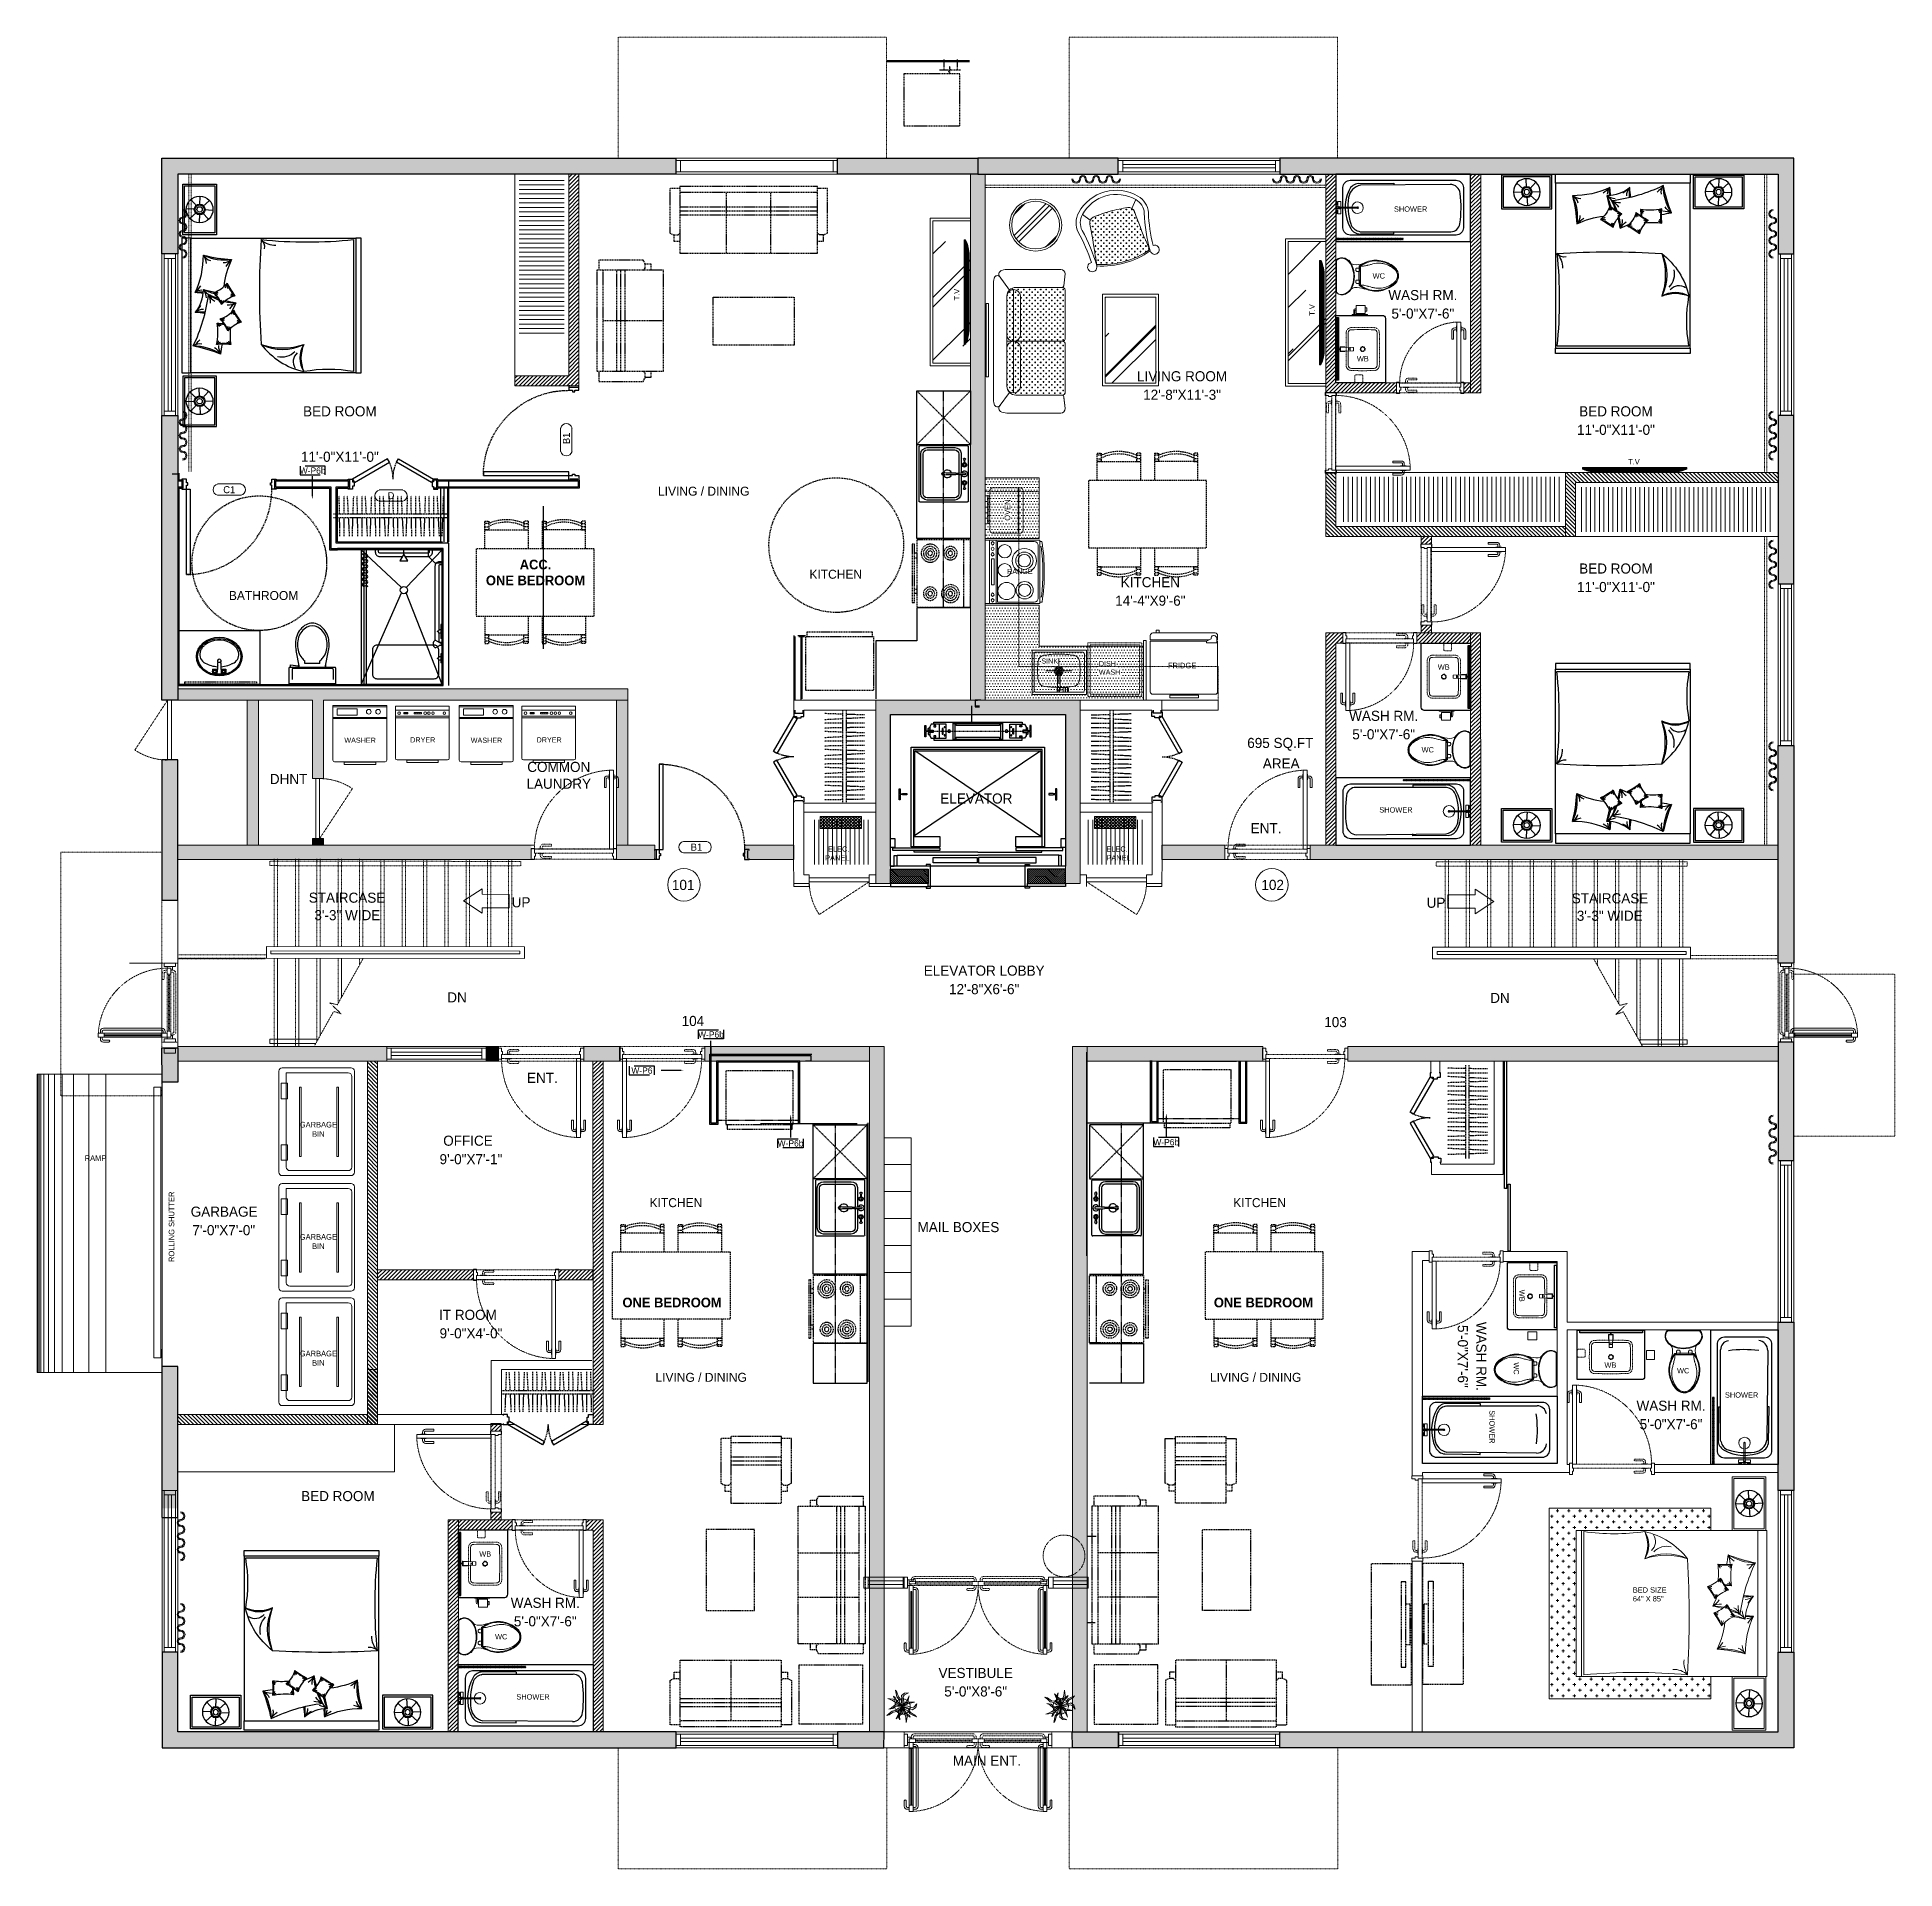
# Model space of a CAD drawing. Header units: inches. Extents: x 0 to 2865, y 0 to 4378.
# Drawn here: x 1021 to 1849, y 864 to 1680 of the extents above; entities that cross this region are included whole.
import ezdxf
from ezdxf.enums import TextEntityAlignment as Align

# ---------------------------------------------------------------- set-up
doc = ezdxf.new("R2010")
doc.units = ezdxf.units.IN
for name, pattern in [('101-01$0$EOP', [0.25, 0.2, -0.05]), ('22-016_Xref_2ND-6TH Floor Plan$0$DASHED', [0.75, 0.5, -0.25]), ('22-016_Xref_2ND-6TH Floor Plan$0$HIDDEN', [0.375, 0.25, -0.125]), ('22-016_Xref_2ND-6TH Floor Plan$0$HIDDEN2', [0.1875, 0.125, -0.0625]), ('CLINE', [1.05, 0.6, -0.125, 0.2, -0.125]), ('DASHED', [0.75, 0.5, -0.25]), ('HIDDEN', [0.375, 0.25, -0.125])]:
    doc.linetypes.add(name, pattern=pattern)
for name, color, linetype in [('22-016_Xref_2ND-6TH Floor Plan$0$ANNO-NOTE', 4, 'Continuous'), ('22-016_Xref_2ND-6TH Floor Plan$0$ANNO-TAG-DOOR', 2, 'Continuous'), ('22-016_Xref_2ND-6TH Floor Plan$0$DOOR', 4, 'Continuous'), ('22-016_Xref_2ND-6TH Floor Plan$0$DOOR-FINE', 250, 'DASHED'), ('22-016_Xref_2ND-6TH Floor Plan$0$FURNITURE', 253, 'DASHED'), ('22-016_Xref_2ND-6TH Floor Plan$0$FURNITURE-LIGHT', 252, 'DASHED'), ('22-016_Xref_2ND-6TH Floor Plan$0$HIDE_X', 252, '22-016_Xref_2ND-6TH Floor Plan$0$HIDDEN'), ('22-016_Xref_2ND-6TH Floor Plan$0$MECH-HVAC', 253, 'Continuous'), ('22-016_Xref_2ND-6TH Floor Plan$0$MECH-PLUMBING', 4, 'Continuous'), ('22-016_Xref_2ND-6TH Floor Plan$0$MILLWORK', 1, 'Continuous'), ('22-016_Xref_2ND-6TH Floor Plan$0$PLUM-FIXTURES', 4, 'Continuous'), ('22-016_Xref_2ND-6TH Floor Plan$0$WALL-INTERIOR', 6, 'Continuous'), ('22-016_Xref_2ND-6TH Floor Plan$0$WALL-STUD', 5, 'Continuous'), ('22-016_Xref_2ND-6TH Floor Plan$0$WINDOW-GLAZING', 4, 'Continuous'), ('A-ELEVATOR', 9, 'Continuous'), ('A-WALL-EXTR', 2, 'Continuous'), ('A-WALL-INTR', 4, 'Continuous'), ('I- New Low Partition Wall', 4, '101-01$0$EOP'), ('I-FNSH-DIMS', 7, 'Continuous'), ('I-FURN', 8, 'Continuous'), ('I-Furn Text', 7, 'Continuous'), ('I-GLAZ', 6, 'Continuous'), ('TTEXT', 7, 'Continuous'), ('WALL', 4, 'Continuous')]:
    doc.layers.add(name, color=color, linetype=linetype)
for name, color, linetype, lineweight in [('22-016_Xref_2ND-6TH Floor Plan$0$G-ANNO-TEXT', 4, 'Continuous', 9), ('A-WALL', 113, 'Continuous', 9), ('I-DOOR', 6, 'Continuous', 20), ('I-FIXTURE', 8, 'Continuous', 5), ('l-FIXTURE', 7, 'Continuous', 5)]:
    doc.layers.add(name, color=color, linetype=linetype, lineweight=lineweight)
doc.styles.add('1 by 8 new', font='GOTHIC.TTF', dxfattribs={"height": 4.5})
doc.styles.add('22-016_Xref_2ND-6TH Floor Plan$0$Century Gothic', font='GOTHIC.TTF', dxfattribs={"height": 12})
doc.styles.add('22-016_Xref_2ND-6TH Floor Plan$0$MAT-TAG', font='GOTHIC.TTF')
doc.styles.add('A-ARCH-B01FL$0$Annotative', font='arial.ttf')
doc.styles.get("Standard").update_dxf_attribs({"font": 'arial.ttf'})
pattern_1 = [(135, (-3349.26386, 33405.36156), (-0.441941738, -0.441941738), [])]
pattern_2 = [(225, (-17790.9559, -3317.7396), (0.88388348, -0.88388348), [])]
pattern_3 = [(225, (-17797.9819, -2922.4896), (0.88388348, -0.88388348), [])]
pattern_4 = [(225, (-17776.0094, -2922.4896), (0.88388348, -0.88388348), [])]
pattern_5 = [(270, (5405.1987, 2185.5614), (2, -9e-16), [])]
pattern_6 = [(315, (556.9477, 4183.9951), (0.70710678, 0.70710678), []), (45, (556.9477, 4183.9951), (-0.70710678, 0.70710678), [])]

# ---------------------------------------------------------------- blocks, each defined once
blk = doc.blocks.new('ELEV_CWT')
at = {"linetype": 'CLINE'}
blk.add_line((-512.5, 0), (512.5, 0), dxfattribs=at)
at = {"linetype": 'Continuous'}
for p, q in [((-434.5, 79), (-434.5, -79)), ((-279.5, 102), (-279.5, -102)), ((-279.5, 90), (279.5, 90)), ((279.5, -102), (279.5, 102)), ((434.5, 79), (434.5, -79)), ((-279.5, -90), (279.5, -90))]:
    blk.add_line(p, q, dxfattribs=at)
for points in [[(-601.5, 63), (-601.5, -64), (-588.5, -64), (-588.5, -5), (-562.5, -5), (-562.5, -9), (-512.5, -9), (-512.5, 7), (-562.5, 7), (-562.5, 3), (-588.5, 3), (-588.5, 63)], [(-528.5, 79), (-359.5, 79), (-359.5, -79), (-528.5, -79), (-544.5, -51), (-544.5, -14), (-506.5, -14), (-506.5, 14), (-544.5, 14), (-544.5, 51), (-528.5, 79)], [(-498.5, 67), (-474.5, 67), (-474.5, 51), (-498.5, 51)], [(-404.5, 32), (-394.5, 32), (-394.5, -32), (-404.5, -32)], [(528.5, 79), (359.5, 79), (359.5, -79), (528.5, -79), (544.5, -51), (544.5, -14), (506.5, -14), (506.5, 14), (544.5, 14), (544.5, 51), (528.5, 79)], [(404.5, 32), (394.5, 32), (394.5, -32), (404.5, -32)], [(498.5, 67), (474.5, 67), (474.5, 51), (498.5, 51)], [(601.5, 63), (601.5, -64), (588.5, -64), (588.5, -5), (562.5, -5), (562.5, -9), (512.5, -9), (512.5, 7), (562.5, 7), (562.5, 3), (588.5, 3), (588.5, 63)], [(-498.5, -51), (-474.5, -51), (-474.5, -67), (-498.5, -67)], [(498.5, -51), (474.5, -51), (474.5, -67), (498.5, -67)]]:
    blk.add_lwpolyline(points, close=True)
for points in [[(-544.5, 14), (-563.5, 14), (-563.5, 32), (-544.5, 44)], [(-499.5, 79), (-499.5, 102), (499.5, 102), (499.5, 79)], [(544.5, 14), (563.5, 14), (563.5, 32), (544.5, 44)], [(-544.5, -14), (-563.5, -14), (-563.5, -32), (-544.5, -45)], [(-499.5, -79), (-499.5, -102), (499.5, -102), (499.5, -79)], [(544.5, -14), (563.5, -14), (563.5, -32), (544.5, -45)]]:
    blk.add_lwpolyline(points)
blk.add_lwpolyline([(245.5, -65), (-246.5, -65), (-246.5, -85), (-261.5, -85), (-261.5, 85), (-246.5, 85), (-246.5, 65), (245.5, 65), (245.5, 85), (260.5, 85), (260.5, -85), (245.5, -85)], close=True, dxfattribs=at)
for centre, radius in [((-377.5, 46), 6), ((-324.5, 0), 15), ((324.5, 0), 15), ((377.5, 46), 6), ((-377.5, -46), 6), ((377.5, -46), 6)]:
    blk.add_circle(centre, radius, dxfattribs=at)
for centre, start, end in [((-507.5, 13), 0, 90), ((507.5, 13), 90, 180), ((-507.5, -13), 270, 0), ((507.5, -13), 180, 270)]:
    blk.add_arc(centre, 1, start, end, dxfattribs=at)
blk = doc.blocks.new('BED')
at = {"layer": 'I-FURN', "transparency": 33554687}
h = blk.add_hatch(color=256, dxfattribs=at)
edge = h.paths.add_edge_path()
edge.add_ellipse((-40.13, -5.18), major_axis=(15.58, 15.58), ratio=1, start_angle=281.63393, end_angle=315.09783, ccw=False)
edge.add_ellipse((-79.49, 6.58), major_axis=(-44.19, 44.19), ratio=1, start_angle=202.53924, end_angle=214.19252)
h = blk.add_hatch(color=256, dxfattribs=at)
edge = h.paths.add_edge_path()
edge.add_ellipse((82.84, -25.5), major_axis=(-44.19, 44.19), ratio=1, start_angle=30.31827, end_angle=41.97155)
edge.add_ellipse((42.26, -19.18), major_axis=(-15.58, 15.58), ratio=1, start_angle=19.41296, end_angle=52.87686, ccw=False)
for p, q in [((-44.73, -8.1), (-48.68, -8.29)), ((-44.21, -6.68), (-47.14, -4.01)), ((-42.84, -6.03), (-43.03, -2.08)), ((-41.42, -6.55), (-38.75, -3.62)), ((-40.77, -7.92), (-36.82, -7.73)), ((40.77, -7.92), (36.82, -7.73)), ((41.42, -6.55), (38.75, -3.62)), ((42.84, -6.03), (43.03, -2.08)), ((44.21, -6.68), (47.14, -4.01)), ((44.73, -8.1), (48.68, -8.29)), ((-44.08, -9.47), (-46.75, -12.4)), ((-42.66, -9.99), (-42.47, -13.94)), ((-41.29, -9.34), (-38.36, -12.01)), ((41.29, -9.34), (38.36, -12.01)), ((42.66, -9.99), (42.47, -13.94)), ((44.08, -9.47), (46.75, -12.4)), ((29.3, -76.57), (-29.54, -76.57))]:
    blk.add_line(p, q, dxfattribs=at)
for points in [[(30, 0), (-30, 0), (-30, -4.13), (30, -4.13)], [(-31.5, -0.51), (-54, -0.51), (-54, -15.51), (-31.5, -15.51)], [(-32.25, -1.26), (-53.25, -1.26), (-53.25, -14.76), (-32.25, -14.76)], [(30, -77.59), (-30, -77.59), (-30, -4.13), (30, -4.13)], [(31.5, -0.51), (54, -0.51), (54, -15.51), (31.5, -15.51)], [(32.25, -1.26), (53.25, -1.26), (53.25, -14.76), (32.25, -14.76)], [(30, -77.59), (-30, -77.59), (-30, -80), (30, -80)]]:
    blk.add_lwpolyline(points, close=True, dxfattribs=at)
for centre, radius in [((-42.75, -8.01), 5.94), ((-42.75, -8.01), 2.38), ((-42.75, -8.01), 1.98), ((-42.75, -8.01), 1.19), ((42.75, -8.01), 5.94), ((42.75, -8.01), 2.38), ((42.75, -8.01), 1.98), ((42.75, -8.01), 1.19)]:
    blk.add_circle(centre, radius, dxfattribs=at)
for centre, radius, start, end in [((-79.49, 6.58), 62.5, 337.53924, 349.19252), ((-40.13, -5.18), 22.04, 326.63393, 0.09783), ((14.3, 61.58), 74.17, 244.10514, 262.62663), ((-9.5, 0.28), 10.17, 212.24232, 234.73272), ((-23.51, -8.4), 6.32, 354.50693, 31.00115), ((-65.59, -2.69), 62.5, 352.87239, 356.97155), ((-8.1, -9.95), 6.32, 2.28596, 38.78018), ((-25.01, -9.01), 22.04, 355.92418, 7.87686), ((6.92, 6.05), 15.72, 230.01008, 270.41108), ((4.61, 0.55), 10.17, 220.02135, 242.51175), ((-56.74, -2.69), 62.5, 353.59727, 356.97155), ((22.05, 28.67), 38.33, 244.70136, 270.492), ((1.73, -9.15), 5.05, 2.28596, 38.78018), ((-16.16, -9.01), 22.04, 358.3009, 7.87686), ((13.46, 0.55), 10.17, 220.02135, 242.51175), ((-24.47, -11.61), 6.32, 295.73061, 332.22483), ((-17.51, -26.55), 10.17, 91.99904, 114.48944), ((-48.56, -18.69), 31.25, 354.17336, 5.82664), ((-28.02, -18.69), 11.02, 343.26805, 16.73195), ((-14.13, -11.69), 5.08, 228.87644, 251.36684), ((-19.6, -17.85), 3.16, 11.14105, 47.63527), ((-11.94, 7.71), 23.88, 256.60693, 279.70334), ((-11.26, -12), 5.08, 288.63316, 311.12356), ((-5.79, -18.16), 3.16, 132.36473, 168.85895), ((2.64, -19), 11.02, 163.26805, 179.52808), ((23.18, -19), 31.25, 174.17336, 179.45932), ((-13.84, 10.05), 31.25, 297.09661, 308.74988), ((-2.68, -7.19), 11.02, 286.19129, 319.6552), ((0.57, -2.72), 10.17, 271.99904, 294.48944), ((7.52, -17.67), 6.32, 115.73061, 152.22483), ((23.19, -24.1), 22.04, 146.63393, 160.17716), ((62.54, -35.85), 62.5, 157.53924, 161.6055), ((1.61, -1.07), 10.17, 279.77807, 302.26847), ((10.52, -14.93), 6.32, 123.50964, 160.00386), ((2.61, -13.81), 3.16, 314.06429, 350.55851), ((26.91, -19.18), 22.04, 154.41296, 168.04865), ((10.75, -15.05), 5.08, 171.79968, 194.29009), ((18.73, -9.54), 13.86, 200.21803, 230.57211), ((67.5, -25.5), 62.5, 165.31827, 170.15766), ((16.95, -1.07), 10.17, 279.77807, 302.26847), ((25.87, -14.93), 6.32, 123.50964, 160.00386), ((42.26, -19.18), 22.04, 154.41296, 187.87686), ((82.84, -25.5), 62.5, 165.31827, 176.97155), ((-31.25, -90.86), 74.17, 79.17424, 82.62663), ((-19.6, -19.53), 3.16, 312.36473, 348.85895), ((-14.13, -25.69), 5.08, 108.63316, 131.12356), ((-13.35, -51.74), 30.16, 84.0152, 97.84315), ((-25.56, 7.2), 31.25, 297.09661, 308.74988), ((-14.4, -10.04), 11.02, 286.19129, 319.6552), ((-10.53, -17.57), 3.16, 255.28798, 291.7822), ((-19.99, -30.43), 13.08, 17.30073, 48.54576), ((-12.73, -25.51), 5.08, 51.5564, 74.04681), ((-12.53, -25.81), 5.08, 351.79968, 14.29009), ((12.06, -50.91), 31.25, 117.09661, 128.74988), ((0.9, -33.67), 11.02, 106.19129, 139.6552), ((-4.38, -27.06), 3.16, 134.06429, 170.55851), ((-9.12, -16.66), 3.16, 314.06429, 350.55851), ((-0.97, -17.9), 5.08, 171.79968, 194.29009), ((6.49, -13.28), 13.08, 197.30073, 228.54576), ((-2.98, -26.15), 3.16, 75.28798, 111.7822), ((-0.78, -18.2), 5.08, 231.5564, 254.04681), ((-31.25, -90.86), 74.17, 64.10514, 67.63867), ((-7.45, -29.56), 10.17, 32.24232, 54.73272), ((6.56, -20.88), 6.32, 174.50693, 211.00115), ((1.2, -14.72), 3.16, 255.28798, 291.7822), ((-8.26, -27.58), 13.08, 17.30073, 48.54576), ((-1, -22.66), 5.08, 51.5564, 74.04681), ((23.19, -24.1), 22.04, 166.94903, 180.09783), ((62.54, -35.85), 62.5, 165.00437, 169.19252), ((-0.8, -22.96), 5.08, 351.79968, 14.29009), ((24.82, -51.29), 34.43, 115.62933, 126.7306), ((13.11, -31.94), 12.12, 105.2314, 137.12853), ((7.34, -24.21), 3.16, 134.06429, 170.55851), ((8.97, -24.56), 4.43, 77.57967, 108.36962), ((11.53, -13.48), 6.94, 237.39767, 256.62958), ((4.53, -54.73), 36.21, 63.95144, 83.93041), ((12.64, -28.74), 10.17, 40.02135, 62.51175), ((25.35, -18.25), 6.32, 182.28596, 218.78018), ((3.47, -62.06), 33.87, 127.98697, 167.05017), ((1.94, -44.92), 21.54, 153.67831, 206.32169), ((10.48, -44.92), 29.44, 161.06717, 198.93283), ((5.96, -411.18), 376.54, 86.44647, 93.55353), ((25.83, -32.51), 4.49, 261.07083, 320.59715), ((35.82, -41.51), 8.95, 136.68156, 182.53136), ((230.76, -55.97), 202.51, 174.1611, 185.8389), ((-25.1, -54.75), 5.12, 39.2186, 124.81039), ((-14.95, -44.63), 8.03, 165.82309, 226.3796), ((-23.46, -63.83), 11.17, 56.99721, 123.00279), ((-23.46, -67.74), 14.6, 65.37844, 114.62156), ((-90.92, -65.52), 62.37, 349.79602, 10.20398)]:
    blk.add_arc(centre, radius, start, end, dxfattribs=at)
blk = doc.blocks.new('D1')
at = {"layer": 'I-DOOR', "lineweight": 5, "transparency": 33554636}
for points in [[(0.35, 31.61), (0.35, 31.14), (-1.01, 31.14), (-1.01, 31.61), (-2.5, 31.61), (-2.5, 33), (2.5, 33), (2.5, 31.61)], [(0.35, 1.39), (0.35, 1.86), (-1.01, 1.86), (-1.01, 1.39), (-2.5, 1.39), (-2.5, 0), (2.5, 0), (2.5, 1.39)], [(2.1, 1.39), (32.31, 1.39), (32.31, 3.14), (2.1, 3.14)], [(28.05, 3.14), (30.54, 3.14), (30.54, 3.29), (28.05, 3.29)], [(28.05, 1.39), (30.54, 1.39), (30.54, 1.24), (28.05, 1.24)]]:
    blk.add_lwpolyline(points, close=True, dxfattribs=at)
at = {"layer": 'I-DOOR', "color": 252, "linetype": 'HIDDEN', "lineweight": 5, "ltscale": 0.1, "transparency": 33554636}
for points in [[(0.2, 28.19), (-0.58, 28.19, 0.414214), (-1.1, 27.67), (-1.1, 23.92), (-1.92, 23.92), (-1.92, 27.67, -0.414214), (-0.58, 29), (0.2, 29)], [(2.25, 28.19), (3.02, 28.19, -0.414214), (3.54, 27.67), (3.54, 23.92), (4.36, 23.92), (4.36, 27.67, 0.414214), (3.02, 29), (2.25, 29)]]:
    blk.add_lwpolyline(points, format="xyb", dxfattribs=at)
for points in [[(0.35, 27.35), (0.35, 29.84), (0.2, 29.84), (0.2, 27.35)], [(2.1, 1.39), (2.1, 31.61), (0.35, 31.61), (0.35, 1.39)], [(2.1, 27.35), (2.1, 29.84), (2.25, 29.84), (2.25, 27.35)]]:
    blk.add_lwpolyline(points, close=True, dxfattribs=at)
at = {"layer": 'I-DOOR', "lineweight": 5, "transparency": 33554636}
for points in [[(28.89, 3.29), (28.89, 4.07, 0.414214), (28.37, 4.59), (24.63, 4.59), (24.63, 5.4), (28.37, 5.4, -0.414214), (29.71, 4.07), (29.71, 3.29)], [(28.89, 1.24), (28.89, 0.46, -0.414214), (28.37, -0.05), (24.63, -0.05), (24.63, -0.87), (28.37, -0.87, 0.414214), (29.71, 0.46), (29.71, 1.24)]]:
    blk.add_lwpolyline(points, format="xyb", dxfattribs=at)
at = {"layer": 'I-DOOR', "color": 252, "linetype": 'HIDDEN', "lineweight": 5, "ltscale": 0.1, "transparency": 33554636}
blk.add_arc((2.06, 1.3), 30.31, 3.4862, 89.93006, dxfattribs=at)
blk = doc.blocks.new('SW28-Plan')
at = {"layer": 'I-FIXTURE', "linetype": 'ByBlock', "lineweight": 5}
for p, q in [((15, 43), (15, 107)), ((20, 97), (20, 53)), ((85, 107), (35, 107)), ((35, 9), (35, 107)), ((376, 9), (60, 9)), ((85, 9), (85, 107)), ((15, -43), (15, -107)), ((20, -97), (20, -53)), ((35, -107), (35, -9)), ((85, -107), (35, -107)), ((376, -9), (60, -9)), ((85, -107), (85, -9))]:
    blk.add_line(p, q, dxfattribs=at)
for points in [[(0, 43), (15, 43), (20, 53), (35, 53), (35, 97), (20, 97), (15, 107), (0, 107)], [(11, 25), (0, 25), (0, -25), (11, -25)], [(0, -43), (15, -43), (20, -53), (35, -53), (35, -97), (20, -97), (15, -107), (0, -107)]]:
    blk.add_lwpolyline(points, close=True, dxfattribs=at)
for points in [[(11, 14), (31, 14), (31, -14), (11, -14)], [(31, 9), (43, 9)], [(31, -9), (43, -9)]]:
    blk.add_lwpolyline(points, dxfattribs=at)
for centre, radius, start, end in [((60, 0), 19, 28.2737, 331.7263), ((60, 0), 14, 40.0052, 319.9948), ((60, 0), 9, 90, 270), ((376, 0), 100, 185.1636, 174.8364), ((376, 0), 14, 220.0052, 139.9948), ((376, 0), 9, 270, 90)]:
    blk.add_arc(centre, radius, start, end, dxfattribs=at)
blk = doc.blocks.new('EFGTH')
at = {"layer": 'A-WALL-EXTR', "color": 8, "linetype": 'HIDDEN', "lineweight": 5, "ltscale": 0.1, "transparency": 33554636}
for points in [[(-1.39, 2.1), (-34.61, 2.1), (-34.61, 0.35), (-1.39, 0.35)], [(-30.35, 2.1), (-32.84, 2.1), (-32.84, 2.25), (-30.35, 2.25)], [(-30.35, 0.35), (-32.84, 0.35), (-32.84, 0.2), (-30.35, 0.2)]]:
    blk.add_lwpolyline(points, close=True, dxfattribs=at)
for points in [[(-31.19, 2.25), (-31.19, 3.02, -0.414214), (-30.67, 3.54), (-26.92, 3.54), (-26.92, 4.36), (-30.67, 4.36, 0.414214), (-32, 3.02), (-32, 2.25)], [(-31.19, 0.2), (-31.19, -0.58, 0.414214), (-30.67, -1.1), (-26.92, -1.1), (-26.92, -1.92), (-30.67, -1.92, -0.414214), (-32, -0.58), (-32, 0.2)]]:
    blk.add_lwpolyline(points, format="xyb", dxfattribs=at)
blk.add_arc((-1.31, 2.06), 33.3, 93.15726, 179.94227, dxfattribs=at)
at = {"layer": 'I-DOOR', "color": 6, "lineweight": 5, "transparency": 33554636}
for points in [[(-3.14, 31.05), (-3.14, 33.54), (-3.29, 33.54), (-3.29, 31.05)], [(-1.39, 2.1), (-1.39, 35.31), (-3.14, 35.31), (-3.14, 2.1)], [(-1.39, 31.05), (-1.39, 33.54), (-1.24, 33.54), (-1.24, 31.05)], [(-34.61, 0.35), (-34.14, 0.35), (-34.14, -1.01), (-34.61, -1.01), (-34.61, -2.5), (-36, -2.5), (-36, 2.5), (-34.61, 2.5)], [(-1.39, 0.35), (-1.86, 0.35), (-1.86, -1.01), (-1.39, -1.01), (-1.39, -2.5), (0, -2.5), (0, 2.5), (-1.39, 2.5)]]:
    blk.add_lwpolyline(points, close=True, dxfattribs=at)
for points in [[(-3.29, 31.89), (-4.07, 31.89, 0.414214), (-4.59, 31.37), (-4.59, 27.63), (-5.4, 27.63), (-5.4, 31.37, -0.414214), (-4.07, 32.71), (-3.29, 32.71)], [(-1.24, 31.89), (-0.46, 31.89, -0.414214), (0.05, 31.37), (0.05, 27.63), (0.87, 27.63), (0.87, 31.37, 0.414214), (-0.46, 32.71), (-1.24, 32.71)]]:
    blk.add_lwpolyline(points, format="xyb", dxfattribs=at)
blk = doc.blocks.new('WB')
at = {"color": 0, "lineweight": 5}
for p, q in [((11.61, 0.57), (11.61, -0.64)), ((17.16, 0.83), (11.73, 0.69)), ((13.03, -0.67), (13.03, 0.6)), ((15.35, 0.78), (15.35, 0.86)), ((15.47, 0.98), (17.36, 1.03)), ((17.28, 0.71), (17.28, -0.78)), ((17.34, -0.2), (17.34, 0.13)), ((17.36, 0.15), (17.91, 0.13)), ((17.48, 0.91), (17.48, 0.15)), ((17.93, -0.18), (17.93, 0.11)), ((11.73, -0.76), (17.16, -0.9)), ((15.35, -0.93), (15.35, -0.85)), ((17.36, -1.09), (15.47, -1.04)), ((17.91, -0.2), (17.36, -0.22)), ((17.48, -0.22), (17.48, -0.98))]:
    blk.add_line(p, q, dxfattribs=at)
at = {"color": 0, "linetype": 'DASHED', "lineweight": 5, "ltscale": 0.1}
blk.add_lwpolyline([(14.84, -7.24, 0.005975), (14.88, 0, 0.005975), (14.84, 7.24, 0.421899), (12.47, 9.55, 0.016836), (2.41, 9.55, 0.421667), (0.04, 7.24, 0.005823), (0, 0, 0.005823), (0.04, -7.24, 0.421667), (2.41, -9.55, 0.016836), (12.47, -9.55, 0.421899)], format="xyb", close=True, dxfattribs=at)
at = {"color": 0, "lineweight": 5}
blk.add_lwpolyline([(13.94, 0.74, 0.005371), (13.89, 7.23, 0.428792), (12.47, 8.61, 0.01694), (2.41, 8.61, 0.428462), (0.99, 7.23, 0.005836), (0.95, 0, 0.005836), (0.99, -7.23, 0.428462), (2.41, -8.61, 0.01694), (12.47, -8.61, 0.428792), (13.89, -7.23, 0.005316), (13.94, -0.81, 0.005316)], format="xyb", dxfattribs=at)
at = {"color": 0, "linetype": 'DASHED', "lineweight": 5, "ltscale": 0.1}
for radius in [1.11, 0.875]:
    blk.add_circle((7.44, 0), radius, dxfattribs=at)
at = {"color": 0, "lineweight": 5}
for centre, radius, start, end in [((11.73, 0.57), 0.118, 91.49174, 180), ((13.17, 0.59), 0.136, 98.70714, 177.00978), ((15.47, 0.86), 0.121, 92.93664, 179.40188), ((17.16, 0.71), 0.119, 358.64997, 91.39742), ((17.28, 0.11), 0.0236, 17.07626, 85.98215), ((16.81, -0.03), 0.52, 342.92374, 17.07626), ((17.32, 0.06), 0.0202, 267.97132, 359.38304), ((17.36, 0.13), 0.0199, 88.607, 178.84529), ((17.36, 0.91), 0.118, 359.99697, 91.50303), ((17.91, 0.11), 0.0197, 0, 87.85), ((11.73, -0.64), 0.118, 180, 268.50826), ((13.17, -0.66), 0.136, 182.99027, 261.29279), ((15.47, -0.93), 0.118, 179.99785, 268.50215), ((17.16, -0.78), 0.119, 268.60451, 1.34809), ((17.28, -0.18), 0.0236, 274.01785, 342.92374), ((17.32, -0.13), 0.0197, 359.99875, 93.73297), ((17.36, -0.2), 0.0202, 181.53796, 270.60871), ((17.36, -0.98), 0.118, 268.49697, 0.00248), ((17.91, -0.18), 0.0197, 272.15, 360)]:
    blk.add_arc(centre, radius, start, end, dxfattribs=at)
at = {"color": 0, "linetype": 'DASHED', "lineweight": 5, "ltscale": 0.1}
for centre, radius, start, end in [((14.59, 0.01), 1.04, 164.22211, 180.40625), ((13.93, 0.19), 0.365, 141.8789, 164.22211), ((13.69, 0.38), 0.0529, 34.03093, 141.8789), ((13.47, 0.23), 0.321, 8.68904, 34.03093), ((12.41, 0.01), 1.4, 359.38254, 11.07781), ((14.59, -0.01), 1.04, 179.59375, 195.77789), ((13.93, -0.19), 0.365, 195.77789, 218.1211), ((13.69, -0.39), 0.0529, 218.1211, 325.96907), ((13.47, -0.24), 0.321, 325.96907, 351.31096), ((12.41, -0.02), 1.4, 348.92219, 0.61746)]:
    blk.add_arc(centre, radius, start, end, dxfattribs=at)
for tag in ['MATERIAL', 'PRODUCT', 'TRADENAME', 'MODELNUMBER']:
    blk.add_attdef(tag, (7.43, 0), '', height=0.001, rotation=270, dxfattribs=at)
blk = doc.blocks.new('A$C7D7620EA')
at = {"layer": 'I-FIXTURE'}
for points in [[(3.2, 12.51), (3.3, 12.57)], [(3.3, 12.57), (3.38, 12.62)], [(3.38, 12.62), (3.46, 12.67)], [(3.46, 12.67), (3.54, 12.72)], [(3.54, 12.72), (3.61, 12.76)], [(3.61, 12.76), (3.68, 12.8)], [(3.68, 12.8), (3.77, 12.86)], [(8.83, 14.57), (8.93, 14.58)], [(8.93, 14.58), (9.01, 14.59)], [(9.01, 14.59), (9.1, 14.6)], [(9.1, 14.6), (9.17, 14.6)], [(9.17, 14.6), (9.24, 14.61)], [(9.24, 14.61), (9.31, 14.61)], [(9.31, 14.61), (9.37, 14.62)], [(9.37, 14.62), (9.43, 14.62)], [(9.43, 14.62), (9.49, 14.62)], [(9.49, 14.62), (9.54, 14.63)], [(9.54, 14.63), (9.59, 14.63)], [(9.59, 14.63), (9.66, 14.63)], [(9.66, 14.63), (9.72, 14.63)], [(9.72, 14.63), (9.77, 14.64)], [(9.77, 14.64), (9.82, 14.64)], [(9.82, 14.64), (9.87, 14.64)], [(9.87, 14.64), (9.93, 14.64)], [(9.93, 14.64), (10.02, 14.64)], [(10.02, 14.64), (10.06, 14.64)], [(10.06, 14.64), (10.1, 14.64)], [(10.19, 14.64), (10.27, 14.64)], [(10.27, 14.64), (10.34, 14.64)], [(10.34, 14.64), (10.39, 14.63)], [(10.39, 14.63), (10.45, 14.63)], [(10.45, 14.63), (10.5, 14.63)], [(10.5, 14.63), (10.57, 14.63)], [(10.57, 14.63), (10.63, 14.62)], [(10.63, 14.62), (10.7, 14.62)], [(10.7, 14.62), (10.78, 14.61)], [(10.78, 14.61), (10.86, 14.61)], [(10.86, 14.61), (10.95, 14.6)], [(10.95, 14.6), (11.04, 14.59)], [(11.04, 14.59), (11.14, 14.58)], [(13.54, 12.79), (12.55, 13.05)], [(16.29, 13.17), (16.43, 13.08)], [(16.43, 13.07), (16.43, 13.08), (16.43, 13.08)], [(16.43, 13.07), (16.43, 13.08)], [(16.43, 13.07), (16.44, 13.07)], [(16.47, 13), (16.47, 12.94)], [(16.47, 12.94), (16.56, 12.93)], [(16.56, 12.93), (16.57, 12.92)], [(16.57, 12.92), (16.58, 12.92)], [(16.97, 12.23), (16.59, 12.24)], [(16.78, 12.84), (16.81, 12.82)], [(17.09, 4.75), (17.09, 11.37)], [(17.12, 12.62), (17.23, 12.55)], [(17.14, 11.49), (17.5, 11.5)], [(17.18, 11.52), (17.35, 11.52), (17.43, 11.52), (17.47, 11.52), (17.49, 11.52)], [(17.23, 12.55), (17.34, 12.48)], [(17.36, 11.55), (17.25, 11.54)], [(17.3, 12.3), (17.29, 12.3)], [(17.29, 12.3), (17.3, 12.3)], [(17.34, 12.48), (17.45, 12.41)], [(17.36, 11.55), (17.35, 11.55)], [(17.46, 12.06), (17.43, 12.02)], [(17.44, 11.94), (17.49, 11.94), (17.5, 11.94)], [(17.44, 11.93), (17.44, 11.63)], [(17.45, 12.03), (17.54, 12.03)], [(17.52, 12), (17.45, 12)], [(17.45, 12), (17.45, 12)], [(17.45, 12), (17.52, 12)], [(17.49, 11.49), (17.48, 11.49)], [(17.49, 11.52), (17.5, 11.52)], [(17.5, 11.5), (17.49, 11.49)], [(17.5, 11.94), (17.58, 11.94)], [(17.5, 11.52), (17.58, 11.53)], [(17.5, 11.5), (17.5, 11.5)], [(17.51, 11.5), (17.55, 11.49)], [(17.55, 11.49), (17.6, 11.49)], [(17.57, 12.06), (17.57, 12.18)], [(17.64, 9.96), (17.57, 9.96)], [(17.58, 11.57), (17.58, 11.94)], [(17.6, 11.49), (17.61, 11.49)], [(17.6, 11.49), (17.6, 11.49)], [(17.6, 11.49), (17.6, 11.49)], [(17.6, 10), (17.6, 10.01)], [(17.6, 10.01), (17.6, 10)], [(17.61, 10.01), (17.6, 10.01)], [(17.6, 9.99), (17.6, 10)], [(17.6, 9.99), (17.6, 9.99)], [(17.6, 9.99), (17.6, 9.99)], [(17.61, 11.49), (17.64, 11.49)], [(17.61, 11.49), (17.61, 11.49)], [(17.62, 11.49), (17.61, 11.49)], [(17.61, 11.49), (17.61, 11.49)], [(17.61, 11.49), (17.61, 11.49)], [(17.61, 11.49), (17.61, 11.49)], [(17.61, 10.23), (17.62, 10.25)], [(17.61, 10.11), (17.62, 10.11)], [(17.61, 10.03), (17.62, 10.03), (17.61, 10.03)], [(17.61, 10.01), (17.61, 10.01)], [(17.62, 10.01), (17.61, 10.01)], [(17.61, 10), (17.61, 10.01)], [(17.61, 10), (17.61, 10)], [(17.61, 9.99), (17.61, 10)], [(17.61, 9.99), (17.62, 9.99)], [(17.61, 9.99), (17.61, 9.99)], [(17.61, 9.99), (17.63, 9.99)], [(17.61, 9.99), (17.61, 9.99)], [(17.61, 9.99), (17.61, 9.99)], [(17.62, 11.49), (17.62, 11.49)], [(17.62, 11.49), (17.62, 11.48)], [(17.62, 11.49), (17.62, 11.49)], [(17.62, 11.49), (17.62, 11.49)], [(17.62, 11.49), (17.64, 11.49)], [(17.62, 11.47), (17.62, 10.01)], [(17.62, 10.01), (17.62, 9.99)], [(17.62, 9.99), (17.63, 9.99)], [(17.62, 9.99), (17.62, 9.99)], [(17.62, 9.99), (17.62, 9.99)], [(17.62, 9.99), (17.68, 9.98), (17.71, 9.98), (17.75, 9.97)], [(17.63, 9.99), (17.65, 10)], [(17.64, 11.49), (17.71, 11.5)], [(17.64, 9.96), (17.64, 6.16)], [(17.71, 11.5), (17.75, 11.5)], [(17.94, 11.5), (17.75, 11.5)], [(18.04, 9.98), (17.92, 9.98), (17.75, 9.97)], [(18.09, 11.5), (17.94, 11.5)], [(18.21, 9.98), (18.04, 9.98)], [(18.26, 11.49), (18.09, 11.5)], [(18.54, 9.98), (18.21, 9.98)], [(18.54, 11.49), (18.26, 11.49)], [(18.85, 11.38), (18.84, 11.38)], [(18.85, 10.09), (18.84, 10.09)], [(18.85, 11.38), (18.88, 11.36)], [(18.88, 11.36), (18.9, 11.34)], [(18.9, 11.34), (18.91, 11.32)], [(18.9, 10.14), (18.9, 10.14), (18.92, 10.16), (18.92, 10.16), (18.94, 10.19)], [(18.91, 11.32), (18.92, 11.32)], [(18.92, 11.32), (18.94, 11.29)], [(27.9, 1.33), (27.9, 15.36)], [(0, 8.06), (0, 8.15)], [(0.12, 8.04), (0.12, 8.08)], [(0.48, 8.08), (0.48, 8.06)], [(0.48, 8.04), (0.48, 8.06)], [(10.13, 1.47), (10.18, 1.47)], [(10.17, 1.46), (10.24, 1.46)], [(12.55, 3.07), (12.27, 2.99)], [(12.85, 3.15), (12.55, 3.07)], [(13.54, 3.34), (12.85, 3.15)], [(13.79, 3.4), (13.54, 3.34)], [(14.02, 3.46), (13.79, 3.4)], [(14.24, 3.52), (14.02, 3.46)], [(15.97, 3.11), (16.06, 3.17)], [(16.29, 2.95), (16.43, 3.04)], [(16.43, 3.05), (16.43, 3.04)], [(16.43, 3.04), (16.44, 3.05)], [(16.43, 3.04), (16.43, 3.04)], [(16.43, 3.04), (16.43, 3.04)], [(16.47, 3.18), (16.47, 3.12)], [(16.93, 3.38), (17.07, 3.46)], [(17.07, 3.46), (17.23, 3.58)], [(17.4, 4.65), (17.13, 4.65)], [(17.21, 4.63), (17.15, 4.63)], [(17.22, 4.63), (17.15, 4.63)], [(17.38, 4.63), (17.15, 4.63)], [(17.19, 4.6), (17.49, 4.6)], [(17.41, 4.63), (17.22, 4.63)], [(17.23, 4.63), (17.22, 4.63)], [(17.26, 4.63), (17.23, 4.63)], [(17.23, 3.58), (17.34, 3.65)], [(17.36, 4.57), (17.25, 4.58)], [(17.37, 4.63), (17.26, 4.63)], [(17.28, 4.63), (17.28, 4.6)], [(17.3, 3.82), (17.29, 3.82)], [(17.29, 3.82), (17.3, 3.82)], [(17.34, 3.65), (17.45, 3.72)], [(17.36, 4.57), (17.35, 4.57)], [(17.37, 4.63), (17.36, 4.63)], [(17.37, 4.63), (17.36, 4.63)], [(17.37, 4.63), (17.37, 4.63)], [(17.37, 4.63), (17.38, 4.63)], [(17.37, 4.63), (17.37, 4.63)], [(17.38, 4.63), (17.37, 4.63)], [(17.38, 4.63), (17.38, 4.63)], [(17.39, 4.63), (17.38, 4.63)], [(17.38, 4.63), (17.38, 4.63)], [(17.39, 4.63), (17.38, 4.63)], [(17.38, 4.63), (17.39, 4.63)], [(17.4, 4.63), (17.39, 4.63)], [(17.41, 4.63), (17.39, 4.63)], [(17.5, 4.65), (17.4, 4.65)], [(17.41, 4.63), (17.4, 4.63)], [(17.48, 4.63), (17.41, 4.63)], [(17.41, 4.63), (17.5, 4.63)], [(17.41, 4.63), (17.41, 4.63)], [(17.44, 4.19), (17.44, 4.49)], [(17.45, 4.12), (17.45, 4.12)], [(17.52, 4.11), (17.45, 4.11)], [(17.45, 4.09), (17.54, 4.09)], [(17.49, 4.63), (17.48, 4.63)], [(17.5, 4.63), (17.49, 4.63)], [(17.49, 4.6), (17.5, 4.6)], [(17.5, 4.65), (17.5, 4.65)], [(17.52, 4.65), (17.5, 4.65)], [(17.5, 4.63), (17.5, 4.63)], [(17.5, 4.6), (17.58, 4.59)], [(17.55, 4.63), (17.51, 4.63)], [(17.57, 4.65), (17.52, 4.65)], [(17.6, 4.63), (17.55, 4.63)], [(17.55, 4.63), (17.55, 4.63)], [(17.64, 6.16), (17.57, 6.16)], [(17.6, 4.65), (17.57, 4.65)], [(17.57, 4.06), (17.57, 3.94)], [(17.6, 6.14), (17.59, 6.14)], [(17.6, 6.12), (17.59, 6.12)], [(17.6, 6.13), (17.6, 6.14)], [(17.6, 6.13), (17.6, 6.12)], [(17.6, 6.13), (17.6, 6.13)], [(17.61, 6.13), (17.6, 6.13)], [(17.6, 6.13), (17.6, 6.13)], [(17.6, 6.13), (17.6, 6.13)], [(17.6, 6.12), (17.6, 6.12)], [(17.6, 6.12), (17.6, 6.12)], [(17.61, 6.11), (17.6, 6.12)], [(17.6, 4.75), (17.62, 4.75)], [(17.62, 4.65), (17.6, 4.65)], [(17.6, 4.63), (17.6, 4.63)], [(17.6, 4.63), (17.6, 4.63)], [(17.61, 4.63), (17.6, 4.63)], [(17.61, 6.13), (17.62, 6.13)], [(17.63, 6.13), (17.61, 6.13)], [(17.61, 6.13), (17.61, 6.13)], [(17.61, 6.13), (17.61, 6.13)], [(17.61, 6.13), (17.61, 6.12)], [(17.61, 6.13), (17.61, 6.13)], [(17.61, 6.12), (17.61, 6.11)], [(17.61, 6.12), (17.61, 6.12)], [(17.61, 6.12), (17.61, 6.12)], [(17.61, 6.11), (17.61, 6.11)], [(17.62, 6.11), (17.61, 6.11)], [(17.62, 6.09), (17.61, 6.09)], [(17.61, 6.09), (17.61, 6.09)], [(17.61, 6.01), (17.62, 6.01)], [(17.61, 5.89), (17.62, 5.87)], [(17.61, 4.63), (17.61, 4.63)], [(17.62, 4.63), (17.61, 4.63)], [(17.61, 4.63), (17.61, 4.63)], [(17.61, 4.63), (17.61, 4.63)], [(17.61, 4.63), (17.61, 4.63)], [(17.64, 4.63), (17.61, 4.63)], [(17.62, 6.13), (17.65, 6.14)], [(17.62, 6.13), (17.62, 6.13)], [(17.62, 6.13), (17.62, 6.12)], [(17.62, 6.13), (17.62, 6.13)], [(17.62, 6.13), (17.62, 6.13)], [(17.62, 6.13), (17.62, 6.13)], [(17.62, 6.12), (17.62, 6.12)], [(17.62, 6.12), (17.62, 6.11)], [(17.62, 6.11), (17.62, 4.65)], [(17.62, 4.65), (17.62, 4.64)], [(17.62, 4.64), (17.63, 4.64)], [(17.62, 4.64), (17.62, 4.63)], [(17.62, 4.63), (18.54, 4.63)], [(17.62, 4.63), (17.64, 4.63)], [(17.62, 4.63), (17.62, 4.63)], [(17.63, 4.64), (17.65, 4.64)], [(17.65, 6.14), (17.71, 6.14)], [(17.71, 6.14), (17.75, 6.15)], [(17.92, 6.14), (17.75, 6.15)], [(18.04, 6.14), (17.92, 6.14)], [(18.21, 6.14), (18.04, 6.14)], [(18.85, 6.03), (18.84, 6.03)], [(18.85, 4.74), (18.84, 4.74)], [(18.85, 6.02), (18.88, 6)], [(18.88, 6), (18.9, 5.98)], [(18.89, 5.99), (18.9, 5.98)], [(18.9, 5.98), (18.91, 5.96)], [(18.9, 4.78), (18.9, 4.78), (18.92, 4.81), (18.92, 4.81)], [(18.93, 5.94), (18.93, 5.94), (18.91, 5.96)], [(18.91, 5.96), (18.92, 5.96)], [(18.92, 5.96), (18.94, 5.93)], [(18.92, 4.81), (18.94, 4.83)], [(18.94, 5.93), (18.93, 5.94)], [(21.42, 2.26), (21.46, 2.19), (22.06, 1.21), (22.1, 1.14), (22.11, 1.13), (22.13, 1.13), (22.2, 1.17), (22.31, 1.24), (22.37, 1.28)]]:
    blk.add_lwpolyline(points, dxfattribs=at)
for points in [[(23.63, 16.3), (25.02, 16.99), (26.62, 16.72), (27.73, 15.74)], [(9.65, 14.95), (9.82, 14.96), (9.98, 14.96), (10.15, 14.96)], [(10.1, 14.64), (10.13, 14.64), (10.16, 14.64), (10.19, 14.64)], [(13.91, 12.69), (13.78, 12.72), (13.66, 12.75), (13.54, 12.79)], [(16.05, 12.27), (15.32, 12.34), (14.61, 12.51), (13.91, 12.69)], [(16.59, 12.24), (16.41, 12.25), (16.23, 12.26), (16.05, 12.27)], [(16.17, 12.87), (16.53, 12.66), (16.9, 12.46), (17.29, 12.3)], [(16.44, 13.07), (16.46, 13.05), (16.47, 13.03), (16.47, 13)], [(16.58, 12.92), (16.65, 12.9), (16.71, 12.87), (16.78, 12.84)], [(16.81, 12.82), (16.92, 12.76), (17.02, 12.69), (17.12, 12.62)], [(16.93, 9.35), (16.93, 10.23), (16.93, 11.11), (16.94, 11.99)], [(17.09, 11.37), (17.09, 11.46), (17.16, 11.53), (17.25, 11.54)], [(17.3, 12.3), (17.39, 12.26), (17.45, 12.17), (17.46, 12.06)], [(17.36, 11.55), (17.41, 11.55), (17.44, 11.59), (17.44, 11.63)], [(17.45, 12.03), (17.44, 12), (17.44, 11.96), (17.44, 11.93)], [(17.45, 12.41), (17.53, 12.36), (17.57, 12.27), (17.57, 12.18)], [(17.58, 11.94), (17.58, 11.98), (17.56, 12), (17.52, 12)], [(17.57, 12.06), (17.57, 12.05), (17.56, 12.03), (17.54, 12.03)], [(17.6, 10), (17.58, 9.99), (17.57, 9.98), (17.57, 9.96)], [(17.58, 11.57), (17.58, 11.56), (17.58, 11.54), (17.58, 11.53)], [(17.62, 10.21), (17.62, 10.21), (17.61, 10.22), (17.61, 10.23)], [(17.64, 11.48), (17.64, 11.48), (17.63, 11.49), (17.62, 11.49)], [(17.65, 9.99), (17.65, 9.99), (17.64, 9.97), (17.64, 9.96)], [(18.54, 11.49), (18.61, 11.49), (18.74, 11.45), (18.8, 11.43)], [(18.54, 9.98), (18.61, 9.99), (18.74, 10.04), (18.8, 10.07)], [(18.8, 11.42), (18.82, 11.41), (18.84, 11.39), (18.85, 11.38)], [(18.8, 10.06), (18.82, 10.07), (18.84, 10.09), (18.85, 10.1)], [(18.85, 11.38), (18.87, 11.37), (18.88, 11.35), (18.9, 11.34)], [(18.9, 10.14), (18.88, 10.13), (18.87, 10.11), (18.85, 10.1)], [(18.85, 10.1), (18.87, 10.11), (18.88, 10.13), (18.9, 10.14)], [(18.94, 11.29), (18.97, 11.25), (18.99, 11.2), (19, 11.15)], [(19, 10.32), (18.99, 10.28), (18.97, 10.23), (18.94, 10.19)], [(19, 11.15), (19.01, 11.13), (19.02, 11.12), (19.02, 11.1)], [(19.02, 10.38), (19.02, 10.36), (19.01, 10.34), (19, 10.32)], [(19.03, 10.47), (19.03, 10.44), (19.03, 10.41), (19.02, 10.38)], [(20.91, 3.66), (19.52, 6.9), (19.68, 10.42), (21.08, 13.39)], [(20.84, 3.16), (20.04, 4.84), (19.66, 6.64), (19.67, 8.34)], [(19.67, 8.34), (19.67, 10.1), (20.05, 11.76), (20.68, 13.19)], [(20.68, 13.19), (21.29, 14.61), (22.36, 15.68), (23.63, 16.3)], [(21.07, 13.39), (21.72, 14.69), (22.8, 15.66), (24.02, 16.18)], [(25.11, 16.41), (26.04, 16.45), (26.89, 16.12), (27.53, 15.56)], [(27.73, 15.74), (27.85, 15.64), (27.9, 15.5), (27.9, 15.36)], [(0.84, 5.68), (1.44, 4.86), (2.26, 4.22), (3.1, 3.67)], [(16.05, 3.85), (15.44, 3.79), (14.84, 3.67), (14.24, 3.52)], [(16.97, 3.89), (16.66, 3.88), (16.36, 3.87), (16.05, 3.85)], [(16.06, 3.17), (16.46, 3.41), (16.86, 3.64), (17.29, 3.82)], [(16.47, 3.12), (16.47, 3.09), (16.46, 3.07), (16.44, 3.05)], [(16.47, 3.18), (16.5, 3.18), (16.52, 3.18), (16.54, 3.19)], [(17.25, 4.58), (17.16, 4.59), (17.09, 4.66), (17.09, 4.75)], [(17.23, 3.86), (17.35, 3.89), (17.43, 3.99), (17.43, 4.1)], [(17.3, 3.82), (17.39, 3.87), (17.45, 3.95), (17.46, 4.06)], [(17.36, 4.57), (17.41, 4.57), (17.44, 4.53), (17.44, 4.49)], [(17.45, 4.09), (17.44, 4.12), (17.44, 4.17), (17.44, 4.19)], [(17.45, 3.72), (17.53, 3.77), (17.57, 3.85), (17.57, 3.94)], [(17.52, 4.65), (17.52, 4.63), (17.52, 4.63), (17.5, 4.63)], [(17.58, 4.17), (17.58, 4.14), (17.56, 4.11), (17.52, 4.11)], [(17.57, 4.06), (17.57, 4.07), (17.56, 4.09), (17.54, 4.09)], [(17.59, 6.12), (17.58, 6.13), (17.57, 6.15), (17.57, 6.16)], [(17.59, 6.14), (17.58, 6.14), (17.57, 6.15), (17.57, 6.16)], [(17.62, 4.79), (17.61, 4.78), (17.6, 4.77), (17.6, 4.75)], [(17.62, 5.91), (17.62, 5.91), (17.61, 5.9), (17.61, 5.89)], [(17.62, 4.89), (17.62, 4.89), (17.61, 4.88), (17.61, 4.88)], [(17.61, 4.88), (17.61, 4.87), (17.62, 4.85), (17.62, 4.85)], [(17.64, 6.13), (17.64, 6.13), (17.63, 6.13), (17.62, 6.13)], [(17.65, 6.14), (17.65, 6.14), (17.64, 6.15), (17.64, 6.16)], [(18.54, 6.14), (18.43, 6.14), (18.32, 6.14), (18.21, 6.14)], [(18.54, 6.14), (18.61, 6.14), (18.67, 6.12), (18.73, 6.1)], [(18.54, 4.63), (18.63, 4.63), (18.72, 4.66), (18.8, 4.7)], [(18.73, 6.1), (18.75, 6.09), (18.84, 6.04), (18.85, 6.02)], [(18.8, 4.7), (18.82, 4.72), (18.84, 4.73), (18.85, 4.74)], [(18.85, 6.02), (18.87, 6.01), (18.88, 6), (18.89, 5.99)], [(18.94, 5.93), (18.97, 5.89), (18.99, 5.84), (19, 5.8)], [(19, 4.97), (18.99, 4.92), (18.97, 4.87), (18.94, 4.83)], [(19, 5.8), (19.01, 5.78), (19.02, 5.76), (19.02, 5.74)], [(19.02, 5.02), (19.02, 5.01), (19.01, 4.99), (19, 4.97)], [(19.03, 5.12), (19.03, 5.09), (19.03, 5.05), (19.02, 5.02)], [(23.85, 0.28), (22.49, 0.88), (21.44, 1.93), (20.83, 3.17)], [(23.59, 0.71), (22.33, 1.38), (21.41, 2.44), (20.91, 3.65)], [(27.53, 1.12), (26.42, 0.14), (24.85, 0.02), (23.59, 0.71)], [(27.73, 0.94), (26.65, -0.04), (25.14, -0.25), (23.86, 0.28)], [(27.9, 1.33), (27.9, 1.17), (27.84, 1.03), (27.73, 0.94)]]:
    blk.add_open_spline(points, degree=3, dxfattribs=at)
for points, knots in [([(0, 8.15), (0.01, 8.68), (0.1, 9.2), (0.28, 9.7), (0.46, 10.18), (0.71, 10.63), (1.03, 11.04), (1.34, 11.44), (1.71, 11.8), (2.11, 12.12), (2.53, 12.45), (2.97, 12.75), (3.42, 13.02), (4.35, 13.57), (5.34, 14.03), (6.36, 14.36), (6.88, 14.52), (7.4, 14.66), (7.94, 14.76), (8.47, 14.86), (9.02, 14.92), (9.57, 14.95), (9.59, 14.95), (9.62, 14.95), (9.65, 14.95)], [0, 0, 0, 0, 1, 1, 1, 2, 2, 2, 3, 3, 3, 4, 4, 4, 5, 5, 5, 6, 6, 6, 7, 7, 7, 8, 8, 8, 8]), ([(0.12, 8.08), (0.12, 8.51), (0.16, 8.94), (0.29, 9.35), (0.41, 9.74), (0.61, 10.1), (0.84, 10.44)], [0, 0, 0, 0, 1, 1, 1, 2, 2, 2, 2]), ([(1.79, 10.91), (1.43, 10.56), (1.11, 10.16), (0.88, 9.72), (0.65, 9.25), (0.51, 8.75), (0.48, 8.23), (0.48, 8.18), (0.48, 8.13), (0.48, 8.08)], [0, 0, 0, 0, 1, 1, 1, 2, 2, 2, 3, 3, 3, 3]), ([(0.84, 10.44), (1.46, 11.29), (2.3, 11.94), (3.18, 12.5), (3.19, 12.5), (3.19, 12.51), (3.2, 12.51)], [0, 0, 0, 0, 1, 1, 1, 2, 2, 2, 2]), ([(12.55, 13.05), (12.02, 13.19), (11.49, 13.33), (10.96, 13.43), (10.42, 13.53), (9.88, 13.6), (9.33, 13.63), (8.24, 13.68), (7.14, 13.56), (6.09, 13.27), (5.06, 12.99), (4.07, 12.53), (3.16, 11.96), (2.67, 11.66), (2.2, 11.32), (1.79, 10.91)], [0, 0, 0, 0, 1, 1, 1, 2, 2, 2, 3, 3, 3, 4, 4, 4, 5, 5, 5, 5]), ([(3.77, 12.86), (4.7, 13.39), (5.7, 13.83), (6.73, 14.14), (7.42, 14.34), (8.12, 14.48), (8.83, 14.57)], [0, 0, 0, 0, 1, 1, 1, 2, 2, 2, 2]), ([(10.15, 14.96), (11.24, 14.94), (12.32, 14.79), (13.37, 14.48), (13.88, 14.32), (14.39, 14.14), (14.88, 13.92), (15.37, 13.7), (15.84, 13.45), (16.29, 13.17)], [0, 0, 0, 0, 1, 1, 1, 2, 2, 2, 3, 3, 3, 3]), ([(11.14, 14.58), (12.22, 14.47), (13.28, 14.22), (14.3, 13.82), (14.95, 13.56), (15.57, 13.23), (16.17, 12.87)], [0, 0, 0, 0, 1, 1, 1, 2, 2, 2, 2]), ([(14.96, 14.01), (14.96, 14.01), (16.38, 13.57), (16.38, 13.57), (17.73, 13.35), (19.28, 12.97), (20.57, 13.62), (20.57, 13.62), (21.14, 14.08), (21.14, 14.08), (21.14, 14.08), (20.78, 13.74), (20.78, 13.74)], [0, 0, 0, 0, 1, 1, 1, 2, 2, 2, 3, 3, 3, 4, 4, 4, 4]), ([(16.93, 9.35), (16.93, 8.24), (16.93, 7.13), (16.93, 6.03), (16.93, 5.69), (16.93, 5.35), (16.94, 5.01), (16.94, 5.01), (16.94, 4.13), (16.94, 4.13)], [0, 0, 0, 0, 1, 1, 1, 2, 2, 2, 3, 3, 3, 3]), ([(17.43, 12.02), (17.41, 12), (17.37, 12), (17.34, 12), (17.3, 11.99), (17.26, 11.99), (17.22, 11.99), (17.12, 11.98), (17.03, 11.98), (16.94, 11.99)], [0, 0, 0, 0, 1, 1, 1, 2, 2, 2, 3, 3, 3, 3]), ([(17.29, 12.3), (17.27, 12.29), (17.25, 12.28), (17.23, 12.26), (17.2, 12.24), (17.16, 12.24), (17.12, 12.24), (17.07, 12.23), (17.02, 12.23), (16.97, 12.23)], [0, 0, 0, 0, 1, 1, 1, 2, 2, 2, 3, 3, 3, 3]), ([(17.6, 9.99), (17.6, 9.99), (17.6, 9.99), (17.6, 9.99), (17.58, 9.98), (17.57, 9.97), (17.57, 9.96)], [0, 0, 0, 0, 1, 1, 1, 2, 2, 2, 2]), ([(19.02, 11.1), (19.04, 11), (19.03, 10.9), (19.03, 10.8), (19.03, 10.69), (19.03, 10.58), (19.03, 10.47)], [0, 0, 0, 0, 1, 1, 1, 2, 2, 2, 2]), ([(24.03, 16.18), (24.03, 16.18), (24.1, 16.2), (24.1, 16.2), (24.41, 16.32), (24.71, 16.38), (25.03, 16.4), (25.03, 16.4), (25.11, 16.41), (25.11, 16.41)], [0, 0, 0, 0, 1, 1, 1, 2, 2, 2, 3, 3, 3, 3]), ([(27.53, 15.56), (27.53, 15.56), (27.6, 15.47), (27.6, 15.47), (27.6, 15.47), (27.61, 15.41), (27.61, 15.41), (27.63, 15.33), (27.62, 15.38), (27.62, 15.28), (27.62, 15.28), (27.62, 1.32), (27.62, 1.32), (27.62, 1.32), (27.6, 1.21), (27.6, 1.21), (27.6, 1.21), (27.53, 1.13), (27.53, 1.13)], [0, 0, 0, 0, 1, 1, 1, 2, 2, 2, 3, 3, 3, 4, 4, 4, 5, 5, 5, 6, 6, 6, 6]), ([(0, 8.06), (0, 7.52), (0.09, 7), (0.26, 6.49), (0.42, 6), (0.67, 5.55), (0.98, 5.14), (1.61, 4.3), (2.48, 3.67), (3.37, 3.13), (4.29, 2.58), (5.27, 2.12), (6.29, 1.78), (7.33, 1.44), (8.41, 1.23), (9.5, 1.17), (9.55, 1.17), (9.6, 1.17), (9.65, 1.16)], [0, 0, 0, 0, 1, 1, 1, 2, 2, 2, 3, 3, 3, 4, 4, 4, 5, 5, 5, 6, 6, 6, 6]), ([(0.12, 8.04), (0.12, 7.61), (0.16, 7.18), (0.29, 6.77), (0.41, 6.38), (0.61, 6.02), (0.84, 5.68)], [0, 0, 0, 0, 1, 1, 1, 2, 2, 2, 2]), ([(1.79, 5.21), (1.43, 5.56), (1.11, 5.96), (0.88, 6.41), (0.65, 6.87), (0.51, 7.37), (0.48, 7.89), (0.48, 7.94), (0.48, 7.99), (0.48, 8.04)], [0, 0, 0, 0, 1, 1, 1, 2, 2, 2, 3, 3, 3, 3]), ([(12.27, 2.99), (11.22, 2.72), (10.14, 2.5), (9.05, 2.49), (8.5, 2.48), (7.95, 2.51), (7.41, 2.58), (6.87, 2.65), (6.34, 2.77), (5.83, 2.93), (4.81, 3.24), (3.83, 3.71), (2.94, 4.3), (2.53, 4.57), (2.14, 4.87), (1.79, 5.21)], [0, 0, 0, 0, 1, 1, 1, 2, 2, 2, 3, 3, 3, 4, 4, 4, 5, 5, 5, 5]), ([(3.1, 3.67), (3.1, 3.67), (3.2, 3.61), (3.2, 3.61), (3.2, 3.61), (3.3, 3.55), (3.3, 3.55), (3.3, 3.55), (3.38, 3.5), (3.38, 3.5), (3.38, 3.5), (3.46, 3.45), (3.46, 3.45), (3.46, 3.45), (3.54, 3.4), (3.54, 3.4), (3.54, 3.4), (3.61, 3.36), (3.61, 3.36), (3.61, 3.36), (3.71, 3.3), (3.71, 3.3), (3.71, 3.3), (3.77, 3.26), (3.77, 3.26), (4.7, 2.73), (5.7, 2.29), (6.73, 1.99), (7.38, 1.79), (8.05, 1.65), (8.73, 1.56)], [0, 0, 0, 0, 1, 1, 1, 2, 2, 2, 3, 3, 3, 4, 4, 4, 5, 5, 5, 6, 6, 6, 7, 7, 7, 8, 8, 8, 9, 9, 9, 10, 10, 10, 10]), ([(8.73, 1.56), (8.73, 1.56), (8.83, 1.55), (8.83, 1.55), (8.83, 1.55), (8.93, 1.54), (8.93, 1.54), (8.93, 1.54), (9.01, 1.53), (9.01, 1.53), (9.01, 1.53), (9.1, 1.53), (9.1, 1.53), (9.1, 1.53), (9.17, 1.52), (9.17, 1.52), (9.17, 1.52), (9.24, 1.51), (9.24, 1.51), (9.24, 1.51), (9.31, 1.51), (9.31, 1.51), (9.31, 1.51), (9.37, 1.5), (9.37, 1.5), (9.37, 1.5), (9.43, 1.5), (9.43, 1.5), (9.43, 1.5), (9.49, 1.5), (9.49, 1.5), (9.49, 1.5), (9.54, 1.49), (9.54, 1.49), (9.54, 1.49), (9.61, 1.49), (9.61, 1.49), (9.61, 1.49), (9.68, 1.49), (9.68, 1.49), (9.68, 1.49), (9.74, 1.49), (9.74, 1.49), (9.74, 1.49), (9.79, 1.48), (9.79, 1.48), (9.79, 1.48), (9.84, 1.48), (9.84, 1.48), (9.84, 1.48), (9.89, 1.48), (9.89, 1.48), (9.89, 1.48), (9.95, 1.48), (9.95, 1.48), (9.95, 1.48), (10.02, 1.48), (10.02, 1.48), (10.02, 1.48), (10.06, 1.48), (10.06, 1.48), (10.08, 1.48), (10.12, 1.47), (10.14, 1.47)], [0, 0, 0, 0, 1, 1, 1, 2, 2, 2, 3, 3, 3, 4, 4, 4, 5, 5, 5, 6, 6, 6, 7, 7, 7, 8, 8, 8, 9, 9, 9, 10, 10, 10, 11, 11, 11, 12, 12, 12, 13, 13, 13, 14, 14, 14, 15, 15, 15, 16, 16, 16, 17, 17, 17, 18, 18, 18, 19, 19, 19, 20, 20, 20, 21, 21, 21, 21]), ([(9.65, 1.16), (9.82, 1.16), (9.98, 1.15), (10.15, 1.15), (11.24, 1.18), (12.32, 1.32), (13.37, 1.64), (13.88, 1.79), (14.39, 1.98), (14.88, 2.2), (15.37, 2.41), (15.84, 2.67), (16.29, 2.95)], [0, 0, 0, 0, 1, 1, 1, 2, 2, 2, 3, 3, 3, 4, 4, 4, 4]), ([(10.23, 1.46), (10.23, 1.46), (10.32, 1.46), (10.32, 1.46), (10.32, 1.46), (10.37, 1.46), (10.37, 1.46), (10.37, 1.46), (10.42, 1.46), (10.42, 1.46), (10.42, 1.46), (10.48, 1.47), (10.48, 1.47), (10.48, 1.47), (10.54, 1.47), (10.54, 1.47), (10.54, 1.47), (10.6, 1.47), (10.6, 1.47), (10.6, 1.47), (10.67, 1.48), (10.67, 1.48), (10.67, 1.48), (10.74, 1.48), (10.74, 1.48), (10.74, 1.48), (10.82, 1.49), (10.82, 1.49), (10.82, 1.49), (10.9, 1.49), (10.9, 1.49), (10.9, 1.49), (10.99, 1.5), (10.99, 1.5), (12.07, 1.6), (13.13, 1.83), (14.14, 2.22), (14.78, 2.46), (15.39, 2.76), (15.97, 3.11)], [0, 0, 0, 0, 1, 1, 1, 2, 2, 2, 3, 3, 3, 4, 4, 4, 5, 5, 5, 6, 6, 6, 7, 7, 7, 8, 8, 8, 9, 9, 9, 10, 10, 10, 11, 11, 11, 12, 12, 12, 13, 13, 13, 13]), ([(15.14, 2.29), (15.14, 2.29), (16.63, 2.85), (16.63, 2.85), (18.02, 3.08), (19.65, 3.5), (20.95, 2.73), (20.95, 2.73), (21.02, 2.69), (21.02, 2.69)], [0, 0, 0, 0, 1, 1, 1, 2, 2, 2, 3, 3, 3, 3]), ([(16.54, 3.19), (16.54, 3.19), (16.56, 3.19), (16.56, 3.19), (16.56, 3.19), (16.58, 3.2), (16.58, 3.2), (16.65, 3.22), (16.71, 3.25), (16.78, 3.28)], [0, 0, 0, 0, 1, 1, 1, 2, 2, 2, 3, 3, 3, 3]), ([(16.78, 3.28), (16.78, 3.28), (16.81, 3.3), (16.81, 3.3), (16.85, 3.33), (16.89, 3.35), (16.93, 3.38)], [0, 0, 0, 0, 1, 1, 1, 2, 2, 2, 2]), ([(17.43, 4.1), (17.41, 4.12), (17.37, 4.12), (17.34, 4.13), (17.3, 4.13), (17.26, 4.13), (17.22, 4.13), (17.12, 4.14), (17.03, 4.14), (16.94, 4.13)], [0, 0, 0, 0, 1, 1, 1, 2, 2, 2, 3, 3, 3, 3]), ([(17.23, 3.86), (17.2, 3.88), (17.16, 3.88), (17.12, 3.88), (17.07, 3.89), (17.02, 3.9), (16.97, 3.89)], [0, 0, 0, 0, 1, 1, 1, 2, 2, 2, 2]), ([(17.58, 4.17), (17.58, 4.25), (17.58, 4.34), (17.58, 4.42), (17.58, 4.47), (17.6, 4.55), (17.58, 4.59)], [0, 0, 0, 0, 1, 1, 1, 2, 2, 2, 2]), ([(18.85, 4.74), (18.87, 4.76), (18.88, 4.77), (18.9, 4.78), (18.88, 4.77), (18.87, 4.76), (18.85, 4.74)], [0, 0, 0, 0, 1, 1, 1, 2, 2, 2, 2]), ([(19.02, 5.74), (19.04, 5.64), (19.03, 5.54), (19.03, 5.44), (19.03, 5.33), (19.03, 5.22), (19.03, 5.12)], [0, 0, 0, 0, 1, 1, 1, 2, 2, 2, 2])]:
    blk.add_open_spline(points, degree=3, knots=knots, dxfattribs=at)
blk = doc.blocks.new('D2')
at = {"layer": 'A-WALL-EXTR', "color": 8, "linetype": 'HIDDEN', "lineweight": 5, "ltscale": 0.1, "transparency": 33554636}
for points in [[(0.2, 33.19), (-0.58, 33.19, 0.414214), (-1.1, 32.67), (-1.1, 28.92), (-1.92, 28.92), (-1.92, 32.67, -0.414214), (-0.58, 34), (0.2, 34)], [(2.25, 33.19), (3.02, 33.19, -0.414214), (3.54, 32.67), (3.54, 28.92), (4.36, 28.92), (4.36, 32.67, 0.414214), (3.02, 34), (2.25, 34)]]:
    blk.add_lwpolyline(points, format="xyb", dxfattribs=at)
for points in [[(0.35, 32.35), (0.35, 34.84), (0.2, 34.84), (0.2, 32.35)], [(2.1, 1.39), (2.1, 36.61), (0.35, 36.61), (0.35, 1.39)], [(2.1, 32.35), (2.1, 34.84), (2.25, 34.84), (2.25, 32.35)]]:
    blk.add_lwpolyline(points, close=True, dxfattribs=at)
blk.add_arc((2.07, 1.31), 35.3, 2.97038, 89.94872, dxfattribs=at)
at = {"layer": 'I-DOOR', "color": 6, "lineweight": 5, "transparency": 33554636}
for points in [[(0.35, 36.61), (0.35, 36.14), (-1.01, 36.14), (-1.01, 36.61), (-2.5, 36.61), (-2.5, 38), (2.5, 38), (2.5, 36.61)], [(0.35, 1.39), (0.35, 1.86), (-1.01, 1.86), (-1.01, 1.39), (-2.5, 1.39), (-2.5, 0), (2.5, 0), (2.5, 1.39)], [(2.1, 1.39), (37.31, 1.39), (37.31, 3.14), (2.1, 3.14)], [(33.05, 3.14), (35.54, 3.14), (35.54, 3.29), (33.05, 3.29)], [(33.05, 1.39), (35.54, 1.39), (35.54, 1.24), (33.05, 1.24)]]:
    blk.add_lwpolyline(points, close=True, dxfattribs=at)
for points in [[(33.89, 3.29), (33.89, 4.07, 0.414214), (33.37, 4.59), (29.63, 4.59), (29.63, 5.4), (33.37, 5.4, -0.414214), (34.71, 4.07), (34.71, 3.29)], [(33.89, 1.24), (33.89, 0.46, -0.414214), (33.37, -0.05), (29.63, -0.05), (29.63, -0.87), (33.37, -0.87, 0.414214), (34.71, 0.46), (34.71, 1.24)]]:
    blk.add_lwpolyline(points, format="xyb", dxfattribs=at)
blk = doc.blocks.new('range')
at = {"layer": 'I-FIXTURE', "lineweight": 5}
for points in [[(-15, 0), (15, 0), (15, -2.04), (-15, -2.04)], [(-15, -2.04), (15, -2.04), (15, -5.11), (-15, -5.11)], [(-15, -25.76), (15, -25.76), (15, -5.11), (-15, -5.11)]]:
    blk.add_lwpolyline(points, close=True, dxfattribs=at)
blk.add_lwpolyline([(-12.36, -25.02), (12.36, -25.02, 0.414214), (14.26, -23.12), (14.26, -5.85), (-14.26, -5.85), (-14.26, -23.12, 0.414214)], format="xyb", close=True, dxfattribs=at)
at = {"layer": 'I-FIXTURE', "color": 8, "lineweight": 5}
blk.add_lwpolyline([(-6.21, -3.03), (6.11, -3.03), (6.11, -4.23), (-6.21, -4.23)], close=True, dxfattribs=at)
at = {"layer": 'I-FIXTURE', "lineweight": 5}
for points in [[(-14.26, -25.76), (-14.27, -26.83, 0.076117), (14.3, -26.74, -0.006797), (14.3, -25.76, -1.314356)], [(-12, -25.76), (-11.78, -26.49, 0.063439), (11.91, -26.41), (12.07, -25.76)]]:
    blk.add_lwpolyline(points, format="xyb", dxfattribs=at)
at = {"layer": 'I-FIXTURE', "color": 8, "lineweight": 5}
for centre, radius in [((-9.04, -10.08), 4.08), ((0.76, -9.2), 3.14), ((9.71, -9.2), 3.14), ((-8.68, -18.61), 4.08), ((-8.68, -18.61), 2.93), ((5.25, -18.47), 5.72), ((5.25, -18.47), 4.08), ((5.25, -18.47), 2.93)]:
    blk.add_circle(centre, radius, dxfattribs=at)
for centre in [(-13.41, -3.51), (-10.81, -3.51)]:
    blk.add_ellipse(centre, major_axis=(-0.834, 0), ratio=0.773413, dxfattribs=at)
at = {"layer": 'I-FIXTURE', "color": 8, "lineweight": 5, "extrusion": (0, 0, -1)}
for centre in [(8.24, -3.51), (10.84, -3.51), (13.45, -3.51)]:
    blk.add_ellipse(centre, major_axis=(0.834, 0), ratio=0.773413, dxfattribs=at)
blk = doc.blocks.new('GDFHBNH')
at = {"layer": 'I-DOOR', "lineweight": 5, "transparency": 33554636}
for points in [[(1.24, 25.89), (0.46, 25.89, 0.414214), (-0.05, 25.37), (-0.05, 21.63), (-0.87, 21.63), (-0.87, 25.37, -0.414214), (0.46, 26.71), (1.24, 26.71)], [(3.29, 25.89), (4.07, 25.89, -0.414214), (4.59, 25.37), (4.59, 21.63), (5.4, 21.63), (5.4, 25.37, 0.414214), (4.07, 26.71), (3.29, 26.71)]]:
    blk.add_lwpolyline(points, format="xyb", dxfattribs=at)
for points in [[(1.39, 25.05), (1.39, 27.54), (1.24, 27.54), (1.24, 25.05)], [(1.39, 2.1), (1.39, 29.31), (3.14, 29.31), (3.14, 2.1)], [(3.14, 25.05), (3.14, 27.54), (3.29, 27.54), (3.29, 25.05)], [(1.39, 0.35), (1.86, 0.35), (1.86, -1.01), (1.39, -1.01), (1.39, -2.5), (0, -2.5), (0, 2.5), (1.39, 2.5)], [(28.61, 0.35), (28.14, 0.35), (28.14, -1.01), (28.61, -1.01), (28.61, -2.5), (30, -2.5), (30, 2.5), (28.61, 2.5)]]:
    blk.add_lwpolyline(points, close=True, dxfattribs=at)
at = {"layer": 'I-DOOR', "color": 252, "linetype": 'HIDDEN', "lineweight": 5, "ltscale": 0.1, "transparency": 33554636}
for points in [[(1.39, 2.1), (28.61, 2.1), (28.61, 0.35), (1.39, 0.35)], [(24.35, 2.1), (26.84, 2.1), (26.84, 2.25), (24.35, 2.25)], [(24.35, 0.35), (26.84, 0.35), (26.84, 0.2), (24.35, 0.2)]]:
    blk.add_lwpolyline(points, close=True, dxfattribs=at)
for points in [[(25.19, 2.25), (25.19, 3.02, 0.414214), (24.67, 3.54), (20.92, 3.54), (20.92, 4.36), (24.67, 4.36, -0.414214), (26, 3.02), (26, 2.25)], [(25.19, 0.2), (25.19, -0.58, -0.414214), (24.67, -1.1), (20.92, -1.1), (20.92, -1.92), (24.67, -1.92, 0.414214), (26, -0.58), (26, 0.2)]]:
    blk.add_lwpolyline(points, format="xyb", dxfattribs=at)
blk.add_arc((1.29, 2.06), 27.32, 0.08648, 86.10845, dxfattribs=at)
blk = doc.blocks.new('GDHHHJ')
at = {"layer": 'I-DOOR', "lineweight": 5}
h = blk.add_hatch(dxfattribs=at)
h.set_pattern_fill('CROSS', color=8, scale=5)
h.set_pattern_definition([(0, (-31775.115, -4860.0791), (1.25, 1.25), [0.625, -1.875]), (90, (-31774.8025, -4860.3916), (-1.25, 1.25), [0.625, -1.875])])
h.paths.add_polyline_path([(0.17, 10.79, 0.355559), (-1.61, 7.85, 0.033), (0, 0, 0.03652), (2.7, -7.59, 0.351603), (5.73, -9.14, -0.018537), (23.76, -6.12, 0.16826), (17.16, 17.54, -0.018537)])
at = {"layer": 'I-DOOR', "color": 8, "lineweight": 5}
blk.add_arc((-13.71, -3.82), 37.54, 356.48717, 34.69171, dxfattribs=at)
at = {"layer": 'I-FURN', "lineweight": 5}
for p, q in [((-1.24, 9.64), (-5.15, 11.41)), ((3.93, -8.89), (1.5, -12.43))]:
    blk.add_line(p, q, dxfattribs=at)
for points in [[(0.65, 17.02, 0.052088), (15.25, 19.06, -2.568097), (17.73, 17.8, -0.059207), (0.8, 15.17, 0.24532), (-5.15, 11.41, 0.421605), (1.5, -12.43, 0.24532), (8.54, -12.57, -0.059207), (24.38, -6.04, -2.568097), (22.91, -8.41, 0.052088), (9.37, -14.23)], [(17.73, 17.8, -0.019176), (0.17, 10.79, 0.355559), (-1.61, 7.85, 0.033), (0, 0, 0.036347), (2.68, -7.56, 0.355559), (5.73, -9.14, -0.019176), (24.38, -6.04)]]:
    blk.add_lwpolyline(points, format="xyb", dxfattribs=at)
for centre, radius, start, end in [((1.43, 7.59), 9.46, 94.73413, 149.86842), ((-13.71, -3.82), 38.16, 356.6648, 34.51409), ((9.8, 2.73), 19.14, 149.86842, 241.31046), ((5.15, -5.76), 9.46, 241.31046, 296.44475)]:
    blk.add_arc(centre, radius, start, end, dxfattribs=at)
blk = doc.blocks.new('BBB')
at = {"layer": 'I-FURN', "color": 8, "lineweight": 5}
for p, q in [((-3033, 9934), (-2869, 9790)), ((-2852, 9878), (-3033, 9934)), ((-2739, 9725), (-2852, 9878)), ((-2486, 9827), (-2397, 9912)), ((-2397, 9912), (-2465, 9764)), ((-3585, 8971), (-3688, 8905)), ((-3361, 9040), (-3585, 8971)), ((-3555, 9528), (-3455, 9333)), ((-3545, 9338), (-3555, 9528)), ((-3423, 9191), (-3545, 9338)), ((-3529, 8935), (-3358, 8968)), ((-3455, 9333), (-3381, 9270)), ((-3155, 9228), (-3423, 9191)), ((-3419, 9565), (-3126, 9415)), ((-3292, 9532), (-3419, 9565)), ((-3381, 9270), (-3108, 9301)), ((-3225, 9174), (-3361, 9040)), ((-3358, 8968), (-3215, 9084)), ((-3112, 9493), (-3292, 9532)), ((-2902, 9228), (-3225, 9174)), ((-3123, 9018), (-3216, 8927)), ((-3215, 9084), (-3046, 9129)), ((-3181, 8954), (-3039, 8965)), ((-2902, 9228), (-3155, 9228)), ((-3126, 9415), (-2922, 9228)), ((-2902, 9228), (-3123, 9018)), ((-3017, 9436), (-3112, 9493)), ((-3108, 9496), (-3102, 9680)), ((-3076, 9391), (-3108, 9496)), ((-3108, 9301), (-2897, 9248)), ((-3102, 9812), (-3029, 9491)), ((-3102, 9680), (-3102, 9812)), ((-3084, 8915), (-2992, 9066)), ((-2897, 9248), (-3076, 9391)), ((-3046, 9129), (-2902, 9228)), ((-3039, 8965), (-2981, 9154)), ((-3029, 9491), (-2897, 9248)), ((-2971, 8960), (-3018, 8886)), ((-2922, 9228), (-3017, 9436)), ((-2992, 9066), (-2902, 9228)), ((-2981, 9154), (-2902, 9228)), ((-2902, 9228), (-2979, 8878)), ((-2902, 9228), (-2971, 8960)), ((-2826, 9703), (-2923, 9445)), ((-2923, 9445), (-2922, 9228)), ((-2915, 8895), (-2902, 9228)), ((-2902, 9228), (-2770, 9528)), ((-2902, 9228), (-2840, 9473)), ((-2902, 9228), (-2644, 9391)), ((-2770, 9344), (-2902, 9228)), ((-2811, 9287), (-2902, 9228)), ((-2723, 9275), (-2902, 9228)), ((-2902, 9228), (-2625, 9229)), ((-2576, 9160), (-2902, 9228)), ((-2619, 9103), (-2902, 9228)), ((-2902, 9228), (-2803, 9149)), ((-2902, 9228), (-2544, 9217)), ((-2825, 9053), (-2878, 9220)), ((-2878, 9220), (-2657, 8978)), ((-2869, 9790), (-2826, 9703)), ((-2840, 9473), (-2739, 9725)), ((-2720, 8914), (-2825, 9053)), ((-2613, 9297), (-2811, 9287)), ((-2803, 9149), (-2661, 9043)), ((-2770, 9528), (-2607, 9628)), ((-2686, 9496), (-2770, 9344)), ((-2555, 9328), (-2723, 9275)), ((-2539, 9607), (-2686, 9496)), ((-2661, 9043), (-2368, 9045)), ((-2657, 8978), (-2632, 8788)), ((-2644, 9391), (-2534, 9459)), ((-2625, 9229), (-2542, 9257)), ((-2438, 9089), (-2619, 9103)), ((-2568, 9432), (-2613, 9297)), ((-2607, 9628), (-2486, 9827)), ((-2486, 9018), (-2576, 9160)), ((-2461, 9557), (-2568, 9432)), ((-2381, 9396), (-2555, 9328)), ((-2544, 9217), (-2418, 9033)), ((-2542, 9257), (-2487, 9433)), ((-2465, 9764), (-2539, 9607)), ((-2534, 9459), (-2376, 9459)), ((-2487, 9433), (-2378, 9607)), ((-2302, 8939), (-2486, 9018)), ((-2378, 9607), (-2461, 9557)), ((-2248, 9112), (-2438, 9089)), ((-2418, 9033), (-2302, 8939)), ((-2128, 9422), (-2381, 9396)), ((-2376, 9459), (-2128, 9422)), ((-2368, 9045), (-2248, 9112)), ((-3688, 8905), (-3529, 8935)), ((-3397, 8813), (-3329, 8881)), ((-3202, 8875), (-3397, 8813)), ((-3329, 8881), (-3181, 8954)), ((-3255, 8774), (-3279, 8525)), ((-3279, 8525), (-3192, 8764)), ((-3216, 8927), (-3255, 8774)), ((-3018, 8886), (-3202, 8875)), ((-3192, 8764), (-3084, 8915)), ((-2979, 8878), (-2831, 8711)), ((-2799, 8773), (-2915, 8895)), ((-2831, 8711), (-2768, 8575)), ((-2768, 8575), (-2799, 8773)), ((-2679, 8734), (-2720, 8914)), ((-2565, 8603), (-2679, 8734)), ((-2632, 8788), (-2499, 8597)), ((-2458, 8481), (-2565, 8603)), ((-2499, 8597), (-2458, 8481))]:
    blk.add_line(p, q, dxfattribs=at)
blk = doc.blocks.new('ws')
at = {"layer": 'l-FIXTURE', "lineweight": 5}
for p, q in [((-12, -24.29), (-12, 0)), ((-12, 0), (12, 0)), ((12, 0), (12, -24.29)), ((-12, -0.52), (12, -0.52)), ((-12, -5.22), (12, -5.22)), ((-12, -5.74), (12, -5.74)), ((-10.12, -1.48), (-1.25, -1.48)), ((-10.12, -4.26), (-10.12, -1.48)), ((-1.25, -4.26), (-10.12, -4.26)), ((-1.25, -1.48), (-1.25, -4.26)), ((-11.25, -25.04), (11.25, -25.04))]:
    blk.add_line(p, q, dxfattribs=at)
blk.add_lwpolyline([(-6.93, -25.23), (7.11, -25.23), (7.11, -26.18), (-6.93, -26.18)], close=True, dxfattribs=at)
for centre in [(3.97, -2.69), (8.14, -2.69)]:
    blk.add_circle(centre, 1.04, dxfattribs=at)
for centre, start, end in [((-11.25, -24.29), 180, 270), ((11.25, -24.29), 270, 0)]:
    blk.add_arc(centre, 0.751, start, end, dxfattribs=at)
blk = doc.blocks.new('dr')
at = {"layer": 'l-FIXTURE', "lineweight": 5}
for p, q in [((-12, 0), (-12, -23.25)), ((-12, 0), (12, 0)), ((12, 0), (12, -23.25)), ((-12, -1.84), (12, -1.84)), ((-12, -4.47), (12, -4.47)), ((-12, -5.22), (12, -5.22)), ((-7.91, -3.35), (-7.91, -3)), ((-7.91, -3), (-6.46, -3)), ((-6.46, -3.35), (-7.91, -3.35)), ((-6.46, -3), (-6.46, -3.35)), ((-3.65, -3.54), (-3.65, -2.81)), ((-3.65, -2.81), (-0.35, -2.81)), ((-0.35, -3.54), (-3.65, -3.54)), ((-2.84, -3.54), (-2.84, -2.81)), ((-1.97, -3.54), (-1.97, -2.81)), ((-1.16, -3.54), (-1.16, -2.81)), ((-0.35, -2.81), (-0.35, -3.54)), ((-11.25, -24), (11.25, -24))]:
    blk.add_line(p, q, dxfattribs=at)
for points in [[(-8.29, -2.81), (-6.46, -2.81), (-6.46, -3.54), (-8.29, -3.54)], [(-6.93, -24.18), (7.11, -24.18), (7.11, -25.14), (-6.93, -25.14)]]:
    blk.add_lwpolyline(points, close=True, dxfattribs=at)
for centre in [(-10.35, -3.15), (1.27, -3.15), (2.94, -3.15), (4.76, -3.15), (9.82, -3.15)]:
    blk.add_circle(centre, 0.563, dxfattribs=at)
for centre, start, end in [((-11.25, -23.25), 180, 270), ((11.25, -23.25), 270, 0)]:
    blk.add_arc(centre, 0.751, start, end, dxfattribs=at)
blk = doc.blocks.new('*U49')
at = {"color": 0, "linetype": 'ByBlock'}
for p, q in [((-8.58, 8.64), (-8.68, 7.97)), ((-8.39, 9.28), (-8.58, 8.64)), ((-8.09, 9.88), (-8.39, 9.28)), ((-7.7, 10.44), (-8.09, 9.88)), ((-7.22, 10.94), (-7.7, 10.44)), ((-6.65, 11.36), (-7.22, 10.94)), ((-5.96, 11.72), (-6.65, 11.36)), ((-5.96, 11.72), (-5.26, 12.04)), ((-4.54, 12.33), (-5.26, 12.04)), ((-3.81, 12.57), (-4.54, 12.33)), ((-3.06, 12.78), (-3.81, 12.57)), ((-2.31, 12.94), (-3.06, 12.78)), ((-1.55, 13.06), (-2.31, 12.94)), ((-0.77, 13.14), (-1.55, 13.06)), ((-0.77, 13.14), (-0.66, 13.14)), ((0.66, 13.14), (0.73, 13.14)), ((1.45, 13.07), (0.73, 13.14)), ((2.16, 12.96), (1.45, 13.07)), ((2.87, 12.82), (2.16, 12.96)), ((3.57, 12.64), (2.87, 12.82)), ((4.25, 12.43), (3.57, 12.64)), ((4.93, 12.18), (4.25, 12.43)), ((5.6, 11.9), (4.93, 12.18)), ((6.25, 11.58), (5.6, 11.9)), ((6.9, 11.19), (6.25, 11.58)), ((7.47, 10.7), (6.9, 11.19)), ((7.93, 10.14), (7.47, 10.7)), ((8.29, 9.51), (7.93, 10.14)), ((8.54, 8.84), (8.29, 9.51)), ((8.67, 8.12), (8.54, 8.84)), ((-8.68, 7.97), (-8.66, 7.28)), ((-8.66, 7.28), (-8.54, 6.61)), ((-8.54, 6.61), (-8.3, 5.94)), ((-8.3, 5.94), (-8.14, 5.6)), ((-8.14, 5.6), (-7.96, 5.27)), ((-7.96, 5.27), (-7.76, 4.95)), ((-7.76, 4.95), (-7.54, 4.65)), ((-7.54, 4.65), (-7.3, 4.35)), ((-7.3, 4.35), (-7.05, 4.08)), ((-6.78, 3.81), (-7.05, 4.08)), ((-7.05, 4.08), (-7.04, 4.08)), ((-6.78, 3.81), (-6.5, 3.56)), ((-6.5, 3.56), (-6.2, 3.33)), ((-6.2, 3.33), (-4.93, 2.5)), ((-4.93, 2.5), (-3.58, 1.88)), ((-3.58, 1.88), (-2.17, 1.47)), ((-2.17, 1.47), (-0.73, 1.26)), ((-0.73, 1.26), (0.73, 1.26)), ((0.73, 1.26), (2.17, 1.47)), ((2.17, 1.47), (3.59, 1.88)), ((3.59, 1.88), (4.94, 2.5)), ((4.94, 2.5), (6.21, 3.33)), ((6.21, 3.33), (6.51, 3.56)), ((6.79, 3.81), (6.51, 3.56)), ((6.79, 3.81), (7.05, 4.08)), ((7.05, 4.08), (7.31, 4.35)), ((7.31, 4.35), (7.54, 4.65)), ((7.54, 4.65), (7.76, 4.95)), ((7.76, 4.95), (7.75, 4.96)), ((7.76, 4.95), (7.96, 5.27)), ((7.96, 5.27), (8.14, 5.6)), ((8.14, 5.6), (8.31, 5.94)), ((8.31, 5.94), (8.56, 6.66)), ((8.56, 6.66), (8.68, 7.39)), ((8.68, 7.39), (8.67, 8.12))]:
    blk.add_line(p, q, dxfattribs=at)
for p, q in [((-3, 14.25), (-3, 16.25)), ((3, 16.25), (-3, 16.25)), ((-3, 15.37), (-2.55, 15.32)), ((-0.72, 14.25), (-3, 14.25)), ((-2.99, 15.11), (-2.55, 15.17)), ((-2.8, 15.86), (-2.44, 15.59)), ((-2.78, 14.62), (-2.43, 14.91)), ((-2.6, 16.05), (-2.33, 15.69)), ((-2.6, 14.45), (-2.33, 14.81)), ((-2.12, 16.25), (-2.07, 15.8)), ((-2.12, 14.25), (-2.07, 14.7)), ((-1.85, 16.24), (-1.92, 15.8)), ((-1.85, 14.26), (-1.92, 14.71)), ((-1.37, 16.03), (-1.65, 15.68)), ((-1.37, 14.47), (-1.65, 14.82)), ((-1.22, 14.62), (-1.57, 14.91)), ((-1.2, 15.86), (-1.56, 15.59)), ((-1, 15.37), (-1.45, 15.32)), ((-1.01, 15.11), (-1.45, 15.17)), ((3, 14.25), (0.72, 14.25)), ((1, 15.37), (1.45, 15.32)), ((1.01, 15.11), (1.45, 15.17)), ((1.2, 15.86), (1.56, 15.59)), ((1.22, 14.62), (1.57, 14.91)), ((1.4, 16.05), (1.67, 15.69)), ((1.4, 14.45), (1.67, 14.81)), ((1.88, 16.25), (1.93, 15.8)), ((1.88, 14.25), (1.93, 14.7)), ((2.15, 16.24), (2.08, 15.8)), ((2.15, 14.26), (2.08, 14.71)), ((2.63, 16.03), (2.35, 15.68)), ((2.63, 14.47), (2.35, 14.82)), ((2.78, 14.62), (2.43, 14.91)), ((2.8, 15.86), (2.44, 15.59)), ((3, 15.37), (2.55, 15.32)), ((2.99, 15.11), (2.55, 15.17)), ((3, 14.25), (3, 16.25))]:
    blk.add_line(p, q)
for centre, radius in [((-2, 15.25), 1), ((-2, 15.25), 0.553), ((2, 15.25), 1), ((2, 15.25), 0.553)]:
    blk.add_circle(centre, radius)
for centre, radius, start, end in [((-37.02, 11.78), 36.39, 359.60409, 7.06101), ((0, 16.91), 5.71, 265.51957, 274.48043), ((37.02, 11.78), 36.39, 172.93899, 180.39591)]:
    blk.add_arc(centre, radius, start, end)
blk.add_arc((0, 10.66), 0.842, 134.13367, 45.98265, dxfattribs=at)
for major_axis, ratio in [((-10.13, 0), 0.851698), ((-9.62, 0), 0.843932)]:
    blk.add_ellipse((0, 8.63), major_axis=major_axis, ratio=ratio, dxfattribs=at)
at = {"ltscale": 4}
for points in [[(-0.76, 12.08), (-0.76, 12.08), (-0.75, 12.31), (-0.64, 12.38)], [(-0.76, 11.55), (-0.76, 11.76), (-0.76, 11.77), (-0.76, 12.08)], [(-0.44, 11.22), (-0.75, 11.26), (-0.76, 11.55), (-0.76, 11.55)], [(0.45, 11.22), (0.75, 11.26), (0.76, 11.55), (0.76, 11.55)], [(0.76, 12.08), (0.76, 12.08), (0.75, 12.31), (0.64, 12.38)], [(0.76, 11.55), (0.76, 11.76), (0.76, 11.77), (0.76, 12.08)]]:
    blk.add_open_spline(points, degree=3, dxfattribs=at)
blk = doc.blocks.new('*U37')
for points in [[(-0.62, 0), (-0.62, -0.5), (1.38, -0.5), (1.38, 1.25), (2, 1.25), (2, 2.25), (1.38, 2.25), (1.38, 4), (-0.62, 4), (-0.62, 3.5)], [(41.38, 0), (41.38, -0.5), (39.38, -0.5), (39.38, 1.25), (38.75, 1.25), (38.75, 2.25), (39.38, 2.25), (39.38, 4), (41.38, 4), (41.38, 3.5)]]:
    blk.add_lwpolyline(points)
blk.add_lwpolyline([(1.38, -0.5), (3.12, -0.5), (3.12, -38.5), (1.38, -38.5)], close=True)
at = {"layer": '22-016_Xref_2ND-6TH Floor Plan$0$DOOR-FINE'}
blk.add_arc((1.38, -0.5), 38, 270, 0, dxfattribs=at)
at = {"layer": '22-016_Xref_2ND-6TH Floor Plan$0$WALL-INTERIOR'}
for p, q in [((0, 0), (0, 3.5)), ((40.75, 0), (40.75, 3.5))]:
    blk.add_line(p, q, dxfattribs=at)
blk = doc.blocks.new('*U41')
blk.add_lwpolyline([(1.38, 0.5), (2.25, -1.02), (17.84, 7.98), (16.96, 9.5)], close=True)
blk.add_lwpolyline([(-0.62, 0), (-0.62, 0.5), (1.38, 0.5), (1.38, -0.75), (2, -0.75), (2, -2.75), (1.38, -2.75), (1.38, -4), (-0.62, -4), (-0.62, -3.5)])
at = {"layer": '22-016_Xref_2ND-6TH Floor Plan$0$DOOR-FINE'}
blk.add_arc((1.38, 0.5), 18, 0, 27.21369, dxfattribs=at)
at = {"layer": '22-016_Xref_2ND-6TH Floor Plan$0$WALL-INTERIOR'}
blk.add_line((0, 0), (0, -3.5), dxfattribs=at)
blk = doc.blocks.new('*U38')
for p, q in [((0, 0.75), (50.92, 0.75)), ((0, -0.75), (50.92, -0.75))]:
    blk.add_line(p, q)
for points in [[(1.97, 0.75), (1.69, 8.99)], [(4.04, 0.75), (4.47, 8.99)], [(6, 0.75), (6, 9)], [(8.01, 0.75), (8.16, 9)], [(9.97, 0.75), (9.69, 8.99)], [(12.04, 0.75), (12.47, 8.99)], [(14, 0.75), (14, 9)], [(16.01, 0.75), (16.16, 9)], [(17.97, 0.75), (17.69, 8.99)], [(20.04, 0.75), (20.47, 8.99)], [(22, 0.75), (22, 9)], [(24.01, 0.75), (24.16, 9)], [(25.97, 0.75), (25.69, 8.99)], [(28.04, 0.75), (28.47, 8.99)], [(30, 0.75), (30, 9)], [(32.01, 0.75), (32.16, 9)], [(33.97, 0.75), (33.69, 8.99)], [(36.04, 0.75), (36.47, 8.99)], [(38, 0.75), (38, 9)], [(40.01, 0.75), (40.16, 9)], [(41.97, 0.75), (41.69, 8.99)], [(44.04, 0.75), (44.47, 8.99)], [(46, 0.75), (46, 9)], [(48.01, 0.75), (48.16, 9)], [(2.31, -8.99), (2.03, -0.75)], [(3.53, -8.99), (3.96, -0.75)], [(6, -9), (6, -0.75)], [(7.84, -9), (7.99, -0.75)], [(10.31, -8.99), (10.03, -0.75)], [(11.53, -8.99), (11.96, -0.75)], [(14, -9), (14, -0.75)], [(15.84, -9), (15.99, -0.75)], [(18.31, -8.99), (18.03, -0.75)], [(19.53, -8.99), (19.96, -0.75)], [(22, -9), (22, -0.75)], [(23.84, -9), (23.99, -0.75)], [(26.31, -8.99), (26.03, -0.75)], [(27.53, -8.99), (27.96, -0.75)], [(30, -9), (30, -0.75)], [(31.84, -9), (31.99, -0.75)], [(34.31, -8.99), (34.03, -0.75)], [(35.53, -8.99), (35.96, -0.75)], [(38, -9), (38, -0.75)], [(39.84, -9), (39.99, -0.75)], [(42.31, -8.99), (42.03, -0.75)], [(43.53, -8.99), (43.96, -0.75)], [(46, -9), (46, -0.75)], [(47.84, -9), (47.99, -0.75)]]:
    blk.add_lwpolyline(points)
blk = doc.blocks.new('22-016_Xref_2ND-6TH Floor Plan$0$SHOWER ACC')
for p, q in [((0, 34), (60, 34)), ((0, 34), (16.78, 18.02)), ((0, 34), (0, -2)), ((60, 34), (19.22, 18.02)), ((33.25, 34), (33.25, 33.5)), ((33.25, 33.5), (39.63, 33.5)), ((35.69, 33.5), (35.69, 32.6)), ((37.19, 33.5), (37.19, 32.6)), ((39.63, 34), (39.63, 33.5)), ((46.44, 34), (46.44, 33.5)), ((46.44, 33.5), (50.44, 33.5)), ((47.69, 33.5), (47.69, 32.6)), ((49.19, 33.5), (49.19, 32.6)), ((50.44, 34), (50.44, 33.5)), ((60, 34), (60, -2)), ((35.69, 32.6), (36.3, 32.38)), ((36.3, 32.38), (36.3, 32.03)), ((36.3, 32.03), (36.44, 32.03)), ((36.58, 32.03), (36.44, 32.03)), ((37.19, 32.6), (36.58, 32.38)), ((36.58, 32.38), (36.58, 32.03)), ((47.69, 32.6), (48.3, 32.38)), ((48.3, 32.38), (48.3, 32.03)), ((48.3, 32.03), (48.44, 32.03)), ((48.58, 32.03), (48.44, 32.03)), ((49.19, 32.6), (48.58, 32.38)), ((48.58, 32.38), (48.58, 32.03)), ((0, -2), (16.78, 15.98)), ((60, -2), (19.22, 15.98)), ((0, 0.22), (60, 0.22)), ((0, -0.78), (60, -0.78)), ((0, -2), (60, -2))]:
    blk.add_line(p, q)
blk.add_lwpolyline([(6, 34), (6, 31), (3, 28), (0, 28.01), (0, 34)], close=True)
for points in [[(40.3, 31), (7.25, 31, -0.414214), (5.25, 33), (5.25, 34), (6.75, 34), (6.75, 33, 0.414214), (7.25, 32.5), (35.96, 32.5)], [(36.92, 32.5), (40.75, 32.5, 0.414214), (41.25, 33), (41.25, 34), (42.75, 34), (42.75, 33, -0.027912), (42.74, 32.78, -0.027912)], [(40.3, 31, 0.57735), (43.77, 31), (42.03, 34), (42.03, 34), (40.3, 31)], [(3, 17.58), (3, 27.75, 0.414214), (1, 29.75), (0, 29.75), (0, 28.25), (1, 28.25, -0.414214), (1.5, 27.75), (1.5, 6.25, -0.414214), (1, 5.75), (0, 5.75), (0, 4.25), (1, 4.25, 0.414214), (3, 6.25), (3, 16.42)], [(44.5, 32.5, 0.414214), (42.5, 30.5), (42.5, 30.08), (42.5, 5, 0.414214), (44.5, 3), (55.5, 3, 0.414214), (57.5, 5), (57.5, 30.5, 0.414214), (55.5, 32.5), (48.92, 32.5)]]:
    blk.add_lwpolyline(points, format="xyb")
for points in [[(47.96, 32.5), (44.5, 32.5)], [(2, 17), (5, 15.27), (5, 18.73), (2, 17), (0, 17)]]:
    blk.add_lwpolyline(points)
blk.add_circle((18, 17), 1.59)
at = {"linetype": 'Continuous'}
for centre, start, end in [((2.81, 0.19), 90.00002, 219.27274), ((2.81, 0.19), 320.72722, 89.99994), ((5.12, 0.19), 90.00002, 219.27274), ((5.12, 0.19), 320.72722, 89.99994), ((7.43, 0.19), 90.00002, 219.27274), ((7.43, 0.19), 320.72722, 89.99994), ((9.74, 0.19), 90.00002, 219.27274), ((9.74, 0.19), 320.72722, 89.99994), ((12.05, 0.19), 90.00002, 219.27274), ((12.05, 0.19), 320.72722, 89.99994), ((14.36, 0.19), 90.00002, 219.27274), ((14.36, 0.19), 320.72722, 89.99994), ((16.67, 0.19), 90.00002, 219.27274), ((1.65, -0.75), 270.00002, 39.27274), ((3.96, -0.75), 140.72726, 269.99998), ((3.96, -0.75), 270.00002, 39.27274), ((6.27, -0.75), 140.72726, 269.99998), ((6.27, -0.75), 270.00002, 39.27274), ((8.58, -0.75), 140.72726, 269.99998), ((8.58, -0.75), 270.00002, 39.27274), ((10.89, -0.75), 140.72726, 269.99998), ((10.89, -0.75), 270.00002, 39.27274), ((13.21, -0.75), 140.72726, 269.99998), ((13.21, -0.75), 270.00002, 39.27274), ((15.52, -0.75), 140.72726, 269.99998), ((15.52, -0.75), 270.00002, 39.27274)]:
    blk.add_arc(centre, 0.746, start, end, dxfattribs=at)
blk = doc.blocks.new('22-016_Xref_2ND-6TH Floor Plan$0$Toilet 1')
for p, q in [((-10.49, 0), (10.49, 0)), ((-10.49, 0), (-10.49, -6.93)), ((10.49, -6.93), (10.49, 0)), ((-10.1, -7.32), (10.1, -7.32)), ((-9.33, -6.36), (-9.33, -1.9)), ((-8.94, -6.75), (8.63, -6.75)), ((-5.71, -7.32), (-7.18, -14.82)), ((-6.03, -7.32), (-6.03, -8.98)), ((5.73, -7.32), (7.21, -14.82)), ((5.97, -7.32), (5.97, -8.52)), ((6.38, -8.06), (6.38, -7.32)), ((9.77, -8.46), (6.38, -8.06)), ((9.02, -6.36), (9.02, -1.9)), ((9.77, -7.35), (9.77, -8.46)), ((-3.38, -9.07), (3.4, -9.07)), ((-3.38, -9.07), (-3.38, -10.28)), ((3.4, -9.07), (3.4, -10.27))]:
    blk.add_line(p, q)
for centre, radius, start, end in [((-10.1, -6.93), 0.392, 180, 270), ((-8.94, -6.36), 0.392, 180, 270), ((8.63, -6.36), 0.392, 270, 0), ((10.1, -6.93), 0.392, 270, 0), ((4.34, -17.52), 11.83, 166.81501, 198.2717), ((3.8, -17.42), 10.41, 161.72831, 198.2717), ((1.94, -16.81), 8.47, 141.4416, 161.72831), ((0.77, -15.87), 6.96, 126.56434, 141.4416), ((-0.73, -15.87), 6.96, 38.5584, 53.56918), ((-1.91, -16.81), 8.47, 18.27169, 38.5584), ((-3.76, -17.42), 10.41, 341.72831, 18.27166), ((-4.32, -17.52), 11.83, 341.72831, 13.185), ((2.24, -18.21), 9.62, 198.27169, 218.5584), ((1.94, -18.03), 8.47, 198.27169, 218.5584), ((0.9, -19.28), 7.91, 218.5584, 242.54137), ((0.77, -18.97), 6.96, 218.5584, 242.54137), ((-0.73, -18.97), 6.96, 297.45863, 321.4416), ((-0.88, -19.28), 7.91, 297.45863, 321.4416), ((-1.91, -18.03), 8.47, 321.4416, 341.72831), ((-2.21, -18.21), 9.62, 321.4416, 341.72831), ((0.05, -20.92), 6.06, 242.54137, 270), ((0.02, -20.41), 5.33, 242.54137, 297.45866), ((-0.02, -20.92), 6.06, 270, 297.45863)]:
    blk.add_arc(centre, radius, start, end)
blk = doc.blocks.new('22-016_Xref_2ND-6TH Floor Plan$0$TAG DOOR rev1')
at = {"lineweight": 0}
for p, q in [((-0.105, 0.101), (0.105, 0.101)), ((-0.105, 0), (0.105, 0))]:
    blk.add_line(p, q, dxfattribs=at)
for centre, start, end in [((-0.092, 0.05), 104.1522, 255.8478), ((0.092, 0.05), 284.1522, 75.8478)]:
    blk.add_arc(centre, 0.0518, start, end, dxfattribs=at)
at = {"style": '22-016_Xref_2ND-6TH Floor Plan$0$MAT-TAG'}
blk.add_attdef('101A', text='', height=0.0625, dxfattribs=at).set_placement((0, 0), align=Align.BOTTOM_CENTER)
blk = doc.blocks.new('*U39')
at = {"color": 42}
blk.add_line((0, -0.319), (0, -0.055), dxfattribs=at)
blk.add_lwpolyline([(-0.156, 0.055), (-0.156, -0.055), (0.156, -0.055), (0.156, 0.055)], close=True)
at = {"color": 0, "linetype": 'ByBlock', "const_width": 0.0075}
blk.add_lwpolyline([(-0.004, -0.144), (-0.004, -0.344)], dxfattribs=at)
at = {"style": '22-016_Xref_2ND-6TH Floor Plan$0$MAT-TAG'}
blk.add_attdef('PX-X', text='', height=0.0625, dxfattribs=at).set_placement((0, 0), align=Align.MIDDLE)
blk.add_attdef('SUFFIX', text='', height=0.0625, dxfattribs=at).set_placement((0.057, -0.151), align=Align.BOTTOM_LEFT)
blk = doc.blocks.new('22-016_Xref_2ND-6TH Floor Plan$0$Couch Set 5')
for p, q in [((8635.07, 504.07), (8573.83, 504.08)), ((8635.07, 501.37), (8573.83, 501.37)), ((8594.54, 474.35), (8594.54, 501.37)), ((8614.36, 474.35), (8614.36, 501.37)), ((8639.58, 503.17), (8635.07, 503.17)), ((8639.58, 483.36), (8639.58, 503.17)), ((8573.83, 495.07), (8635.07, 495.07)), ((8573.83, 493.27), (8635.07, 493.27)), ((8573.83, 491.47), (8635.07, 491.46)), ((8539.48, 466.77), (8539.48, 421.73)), ((8545.78, 421.73), (8545.78, 466.77)), ((8547.58, 421.73), (8547.58, 466.77)), ((8549.38, 421.73), (8549.38, 466.77)), ((8566.5, 444.25), (8539.48, 444.25))]:
    blk.add_line(p, q)
for points in [[(8573.83, 503.17), (8569.32, 503.17), (8569.32, 483.36), (8571.12, 482.46), (8572.92, 482.46), (8573.83, 483.36)], [(8573.83, 504.08), (8573.83, 474.35), (8635.07, 474.35), (8635.07, 504.07)], [(8571.12, 482.46), (8571.12, 479.76), (8573.83, 479.76)], [(8635.07, 479.76), (8637.77, 479.76), (8637.77, 482.46), (8639.58, 483.36)], [(8637.77, 482.46), (8635.97, 482.46), (8635.07, 483.36)], [(8566.5, 466.77), (8536.77, 466.77), (8536.77, 421.73), (8566.5, 421.73)], [(8557.49, 466.77), (8558.39, 467.67), (8558.39, 469.47), (8557.49, 471.27), (8537.67, 471.27), (8537.67, 466.77)], [(8561.09, 466.77), (8561.09, 469.47), (8558.39, 469.47)], [(8566.5, 421.73), (8566.5, 466.77)], [(8537.67, 421.73), (8537.67, 417.23), (8557.49, 417.23)], [(8557.49, 417.23), (8558.39, 419.03), (8558.39, 420.83), (8557.49, 421.73)], [(8558.39, 419.03), (8561.09, 419.03), (8561.09, 421.73)]]:
    blk.add_lwpolyline(points)
blk.add_lwpolyline([(8624.75, 454.77), (8624.75, 433.36), (8588.69, 433.36), (8588.69, 454.77)], close=True)
blk = doc.blocks.new('22-016_Xref_2ND-6TH Floor Plan$0$A$C10e36f6a')
for p, q in [((11.26, -17.11), (-11.26, -17.11)), ((11.26, -18.91), (-11.26, -18.91)), ((11.26, -20.72), (-11.26, -20.72)), ((-11.26, -27.02), (11.26, -27.02))]:
    blk.add_line(p, q)
for points in [[(11.26, 0), (-11.26, 0)], [(-11.26, 0), (-11.26, -29.72), (11.26, -29.72), (11.26, 0)], [(-11.26, -9.01), (-12.16, -8.11), (-13.96, -8.11), (-15.76, -9.01), (-15.76, -28.82), (-11.26, -28.82)], [(-11.26, -5.4), (-13.96, -5.4), (-13.96, -8.11)], [(13.96, -8.11), (13.96, -5.4), (11.26, -5.4)], [(15.76, -9.01), (13.96, -8.11), (12.16, -8.11), (11.26, -9.01)], [(11.26, -28.82), (15.76, -28.82), (15.76, -9.01)]]:
    blk.add_lwpolyline(points)
blk = doc.blocks.new('*U43')
for p, q in [((-12.5, 0.35), (-12.5, 21.65)), ((-12.15, 22), (12.15, 22)), ((-0.4, 18.75), (-8.89, 18.75)), ((-0.37, 17.72), (-8.87, 17.72)), ((-6.81, 20.62, 0), (-6.81, 20.59, 0)), ((-6.81, 20.59, 0), (-6.81, 20.58, 0)), ((-6.81, 19.91, 0), (-6.81, 19.9, 0)), ((-6.81, 19.9, 0), (-6.81, 19.87, 0)), ((-3.59, 20.52, 0), (-3.59, 20.54, 0)), ((-3.59, 19.95, 0), (-3.59, 19.96, 0)), ((-3.25, 20.53, 0), (-3.25, 20.55, 0)), ((-3.25, 19.94, 0), (-3.25, 19.96, 0)), ((-3.18, 20.42, 0), (-3.19, 20.47, 0)), ((-3.19, 20.02, 0), (-3.18, 20.07, 0)), ((8.87, 17.72), (0.37, 17.72)), ((9.15, 18.75), (0.4, 18.75)), ((3.19, 20.46, 0), (3.18, 20.42, 0)), ((3.18, 20.06, 0), (3.19, 20.02, 0)), ((3.25, 20.55, 0), (3.25, 20.53, 0)), ((3.25, 19.96, 0), (3.25, 19.94, 0)), ((3.59, 20.54, 0), (3.59, 20.52, 0)), ((3.59, 19.96, 0), (3.59, 19.95, 0)), ((6.81, 20.59, 0), (6.81, 20.62, 0)), ((6.81, 20.58, 0), (6.81, 20.59, 0)), ((6.81, 19.9, 0), (6.81, 19.91, 0)), ((6.81, 19.87, 0), (6.81, 19.9, 0)), ((12.5, 21.65), (12.5, 0.35)), ((-11.68, 15.94), (-11.68, 3.62)), ((-10.65, 15.93), (-10.65, 3.63)), ((10.64, 3.63), (10.64, 15.93)), ((11.68, 3.62), (11.68, 15.94)), ((12.15, 0), (-12.15, 0)), ((-8.89, 0.81), (8.89, 0.81)), ((-8.87, 1.84), (8.87, 1.84))]:
    blk.add_line(p, q)
for centre, radius, start, end in [((-12.12, 21.62), 0.379, 94.69256, 176.36063), ((-8.8, 15.87), 2.88, 91.68961, 178.70567), ((-8.8, 15.87), 1.84, 92.11146, 178.38252), ((-6.78, 20.22, 0), 0.23, 138.92198, 173.20926), ((-6.78, 20.27, 0), 0.23, 186.79074, 221.07802), ((-6.82, 20.36, 0), 0.129, 118.92011, 177.10642), ((-6.82, 20.13, 0), 0.129, 182.89358, 241.07989), ((-6.81, 20.51, 0), 0.0775, 94.276, 170.96676), ((-6.81, 19.98, 0), 0.0775, 189.03324, 265.724), ((-6.59, 20.49, 0), 0.256, 72.01889, 150.20789), ((-6.59, 20, 0), 0.256, 209.79211, 287.98111), ((-5.37, 22.65, 0), 2.24, 239.1184, 255.39387), ((-5.37, 17.84, 0), 2.24, 104.60613, 120.8816), ((-5, 26.02, 0), 5.61, 260.43276, 270.96054), ((-5, 14.47, 0), 5.61, 89.03946, 99.56724), ((-4.01, 20.24, 0), 0.985, 189.63963, 170.36037), ((-4.9, 21.51, 0), 1.1, 269.89705, 294.89277), ((-4.9, 18.98, 0), 1.1, 65.10723, 90.10295), ((-4.37, 20.51, 0), 0.0636, 28.63818, 178.56621), ((-4.37, 19.98, 0), 0.0636, 181.43379, 331.36182), ((-4.04, 20.31, 0), 0.36, 85.42808, 140.03752), ((-4.04, 20.18, 0), 0.36, 219.96248, 274.57192), ((-3.98, 20.31, 0), 0.36, 39.96242, 94.57198), ((-3.98, 20.18, 0), 0.36, 265.42802, 320.03758), ((-3.65, 20.51, 0), 0.0696, 31.17175, 148.82825), ((-3.65, 19.98, 0), 0.0696, 211.17175, 328.82825), ((-3.49, 20.76, 0), 0.256, 247.14073, 302.40525), ((-3.49, 19.73, 0), 0.256, 57.59475, 112.85927), ((-3.3, 20.55, 0), 0.0507, 1.55769, 188.59783), ((-3.3, 19.94, 0), 0.0507, 171.40217, 358.44231), ((-3.3, 20.42, 0), 0.125, 23.76414, 66.7351), ((-3.3, 20.07, 0), 0.125, 293.2649, 336.23586), ((-3.26, 20.34, 0), 0.115, 4.26503, 47.78562), ((-3.26, 20.15, 0), 0.115, 312.21438, 355.73497), ((-3.19, 20.24, 0), 0.114, 357.1037, 67.294), ((-3.19, 20.25, 0), 0.114, 292.706, 2.8963), ((0, 20.24), 1.32, 288.13633, 251.86369), ((0, 20.24), 0.487, 355.55239, 184.44859), ((9.75, 20.62), 10.24, 182.10237, 186.69823), ((293.69, 28.3), 294.25, 181.72864, 182.32301), ((-293.69, 28.3), 294.25, 357.67699, 358.27136), ((-9.75, 20.62), 10.24, 353.30177, 357.89763), ((4.01, 20.24, 0), 0.985, 9.63963, 350.36037), ((3.19, 20.24, 0), 0.114, 112.706, 182.8963), ((3.19, 20.25, 0), 0.114, 177.1037, 247.294), ((3.26, 20.34, 0), 0.115, 132.21438, 175.73497), ((3.26, 20.15, 0), 0.115, 184.26503, 227.78562), ((3.3, 20.41, 0), 0.125, 113.2649, 156.23586), ((3.3, 20.07, 0), 0.125, 203.76414, 246.7351), ((3.3, 20.55, 0), 0.0507, 351.40217, 178.44231), ((3.3, 19.94, 0), 0.0507, 181.55769, 8.59783), ((3.49, 20.76, 0), 0.256, 237.59475, 292.85927), ((3.49, 19.73, 0), 0.256, 67.14073, 122.40525), ((3.65, 20.5, 0), 0.0696, 31.17175, 148.82825), ((3.65, 19.98, 0), 0.0696, 211.17175, 328.82825), ((3.98, 20.31, 0), 0.36, 85.42802, 140.03758), ((3.98, 20.18, 0), 0.36, 219.96242, 274.57198), ((4.04, 20.31, 0), 0.36, 39.96248, 94.57192), ((4.04, 20.18, 0), 0.36, 265.42808, 320.03752), ((4.37, 20.51, 0), 0.0636, 1.43379, 151.36182), ((4.37, 19.98, 0), 0.0636, 208.63818, 358.56621), ((4.9, 21.51, 0), 1.1, 245.10723, 270.10295), ((4.9, 18.97, 0), 1.1, 89.89705, 114.89277), ((5, 26.02, 0), 5.61, 269.03946, 279.56724), ((5, 14.47, 0), 5.61, 80.43276, 90.96054), ((5.37, 22.65, 0), 2.24, 284.60613, 300.8816), ((5.37, 17.84, 0), 2.24, 59.1184, 75.39387), ((6.59, 20.49, 0), 0.256, 29.79211, 107.98111), ((6.59, 20, 0), 0.256, 252.01889, 330.20789), ((6.81, 20.5, 0), 0.0775, 9.03324, 85.724), ((6.81, 19.98, 0), 0.0775, 274.276, 350.96676), ((6.82, 20.36, 0), 0.129, 2.89358, 61.07989), ((6.82, 20.13, 0), 0.129, 298.92011, 357.10642), ((6.78, 20.22, 0), 0.23, 6.79074, 41.07802), ((6.78, 20.27, 0), 0.23, 318.92198, 353.20926), ((8.8, 15.87), 1.84, 1.61748, 87.88854), ((8.96, 16.03), 2.72, 357.89754, 86.08868), ((12.12, 21.62), 0.379, 3.63937, 85.30744), ((0, 12.64), 1.83, 98.88265, 245.54465), ((0, 10.96, 0), 0.756, 118.82941, 61.16968), ((0, 11.05), 0.495, 143.44522, 36.55203), ((-15.1, 13.25), 14.82, 352.63398, 358.40769), ((-102.92, 13.59), 102.65, 359.57965, 1.5544), ((102.92, 13.59), 102.65, 178.4456, 180.42035), ((0, 12.64), 1.83, 294.45502, 81.11734), ((15.1, 13.25), 14.82, 181.59231, 187.36609), ((-12.12, 0.38), 0.379, 183.63937, 265.30744), ((-8.8, 3.69), 2.88, 181.29433, 268.31039), ((-8.8, 3.69), 1.84, 181.61748, 267.88854), ((8.8, 3.69), 1.84, 272.11146, 358.38252), ((8.8, 3.69), 2.88, 271.68961, 358.70567), ((12.12, 0.38), 0.379, 274.69256, 356.36063)]:
    blk.add_arc(centre, radius, start, end)
blk = doc.blocks.new('22-016_Xref_2ND-6TH Floor Plan$0$Fridge 2')
for p, q in [((-17, -24), (-17, 0)), ((-17, 0), (13, 0)), ((13, 0), (13, -24)), ((13, -24), (-17, -24)), ((-16.5, -26), (-16.5, -24)), ((12.5, -24), (12.5, -26)), ((12.5, -26), (-16.5, -26))]:
    blk.add_line(p, q)
blk = doc.blocks.new('22-016_Xref_2ND-6TH Floor Plan$0$dw')
at = {"linetype": '22-016_Xref_2ND-6TH Floor Plan$0$HIDDEN'}
for p, q in [((-24, -24), (0, 0)), ((-24, 0), (0, -24))]:
    blk.add_line(p, q, dxfattribs=at)
blk.add_lwpolyline([(-24, -24), (0, -24), (0, 0), (-24, 0)], close=True, dxfattribs=at)
blk = doc.blocks.new('22-016_Xref_2ND-6TH Floor Plan$0$stove')
for p, q in [((-24, -30), (-24, 0)), ((-24, 0), (0, 0)), ((-3, 0), (-3, -30)), ((0, 0), (0, -30)), ((-26, -2), (-25, -2)), ((-26, -28), (-26, -2)), ((-25, -2), (-25, -28)), ((-24, -6), (-25, -6)), ((-25, -8), (-24, -8)), ((-25, -22), (-24, -22)), ((-24, -24), (-25, -24)), ((-25, -28), (-26, -28)), ((0, -30), (-24, -30))]:
    blk.add_line(p, q)
for centre, radius in [((-18, -6), 3), ((-18, -6), 2), ((-18, -6), 1), ((-9, -6), 4), ((-9, -6), 3), ((-9, -6), 2), ((-9, -6), 1), ((-18, -24), 4), ((-18, -24), 3), ((-18, -24), 2), ((-18, -24), 1), ((-9, -24), 3), ((-9, -24), 2), ((-9, -24), 1)]:
    blk.add_circle(centre, radius)
blk = doc.blocks.new('*U40')
at = {"color": 15}
blk.add_line((0, 0.328), (0, 0.055), dxfattribs=at)
at = {"color": 0, "linetype": 'ByBlock', "const_width": 0.0075}
blk.add_lwpolyline([(0.004, 0.15), (0.004, 0.349)], dxfattribs=at)
blk.add_lwpolyline([(-0.156, 0.055), (-0.156, -0.055), (0.156, -0.055), (0.156, 0.055)], close=True)
at = {"style": '22-016_Xref_2ND-6TH Floor Plan$0$MAT-TAG'}
blk.add_attdef('PX-X', text='', height=0.0625, dxfattribs=at).set_placement((0, 0), align=Align.MIDDLE)
blk.add_attdef('SUFFIX', text='', height=0.0625, dxfattribs=at).set_placement((0.057, -0.151), align=Align.BOTTOM_LEFT)
blk = doc.blocks.new('*U45')
at = {"color": 42, "transparency": 33554636}
blk.add_line((0.487, 0), (0.156, 0), dxfattribs=at)
at = {"transparency": 33554636}
blk.add_lwpolyline([(-0.156, 0.055), (-0.156, -0.055), (0.156, -0.055), (0.156, 0.055)], close=True, dxfattribs=at)
at = {"color": 0, "linetype": 'ByBlock', "transparency": 33554636, "const_width": 0.0075}
blk.add_lwpolyline([(0.334, -0.004), (0.512, -0.004)], dxfattribs=at)
at = {"transparency": 33554636, "style": '22-016_Xref_2ND-6TH Floor Plan$0$MAT-TAG'}
blk.add_attdef('PX-X', text='', height=0.0625, dxfattribs=at).set_placement((0, 0), align=Align.MIDDLE)
blk.add_attdef('SUFFIX', text='', height=0.0625, dxfattribs=at).set_placement((0.057, -0.151), align=Align.BOTTOM_LEFT)
blk = doc.blocks.new('*U44')
at = {"extrusion": (0, 0, -1)}
for p, q in [((-38.98, 24), (-38.98, 33.78)), ((-23.47, 33.78), (-23.47, 24)), ((-18.53, 33.78), (-18.53, 24)), ((-3.02, 24), (-3.02, 33.78)), ((-38.98, 30.75), (-23.47, 30.75)), ((-3.02, 30.75), (-18.53, 30.75)), ((-38.98, -6.75), (-23.47, -6.75)), ((-3.02, -6.75), (-18.53, -6.75))]:
    blk.add_line(p, q, dxfattribs=at)
for p, q in [((-38.98, 0), (-38.98, -9.78)), ((-23.47, 0), (-23.47, -9.78)), ((-18.53, 0), (-18.53, -9.78)), ((-3.02, 0), (-3.02, -9.78))]:
    blk.add_line(p, q)
for points in [[(-38.98, 33.78), (-37.48, 33.78), (-37.48, 30.75), (-38.98, 30.75)], [(-23.47, 33.78), (-24.97, 33.78), (-24.97, 30.75), (-23.47, 30.75)], [(-18.53, 33.78), (-17.03, 33.78), (-17.03, 30.75), (-18.53, 30.75)], [(-3.02, 33.78), (-4.52, 33.78), (-4.52, 30.75), (-3.02, 30.75)], [(-37.48, 32.99), (-38.98, 32.99)], [(-38.98, 31.74), (-37.48, 31.74)], [(-24.97, 32.99), (-23.47, 32.99)], [(-23.47, 31.74), (-24.97, 31.74)], [(-17.03, 32.99), (-18.53, 32.99)], [(-18.53, 31.74), (-17.03, 31.74)], [(-4.52, 32.99), (-3.02, 32.99)], [(-3.02, 31.74), (-4.52, 31.74)], [(-38.98, -9.78), (-37.48, -9.78), (-37.48, -6.75), (-38.98, -6.75)], [(-38.98, -7.74), (-37.48, -7.74)], [(-37.48, -8.99), (-38.98, -8.99)], [(-23.47, -9.78), (-24.97, -9.78), (-24.97, -6.75), (-23.47, -6.75)], [(-23.47, -7.74), (-24.97, -7.74)], [(-24.97, -8.99), (-23.47, -8.99)], [(-18.53, -9.78), (-17.03, -9.78), (-17.03, -6.75), (-18.53, -6.75)], [(-18.53, -7.74), (-17.03, -7.74)], [(-17.03, -8.99), (-18.53, -8.99)], [(-3.02, -9.78), (-4.52, -9.78), (-4.52, -6.75), (-3.02, -6.75)], [(-3.02, -7.74), (-4.52, -7.74)], [(-4.52, -8.99), (-3.02, -8.99)]]:
    blk.add_lwpolyline(points)
blk.add_lwpolyline([(0, 24), (-42, 24), (-42, 0), (0, 0)], close=True)
for centre, radius, start, end in [((-31.22, 18.99), 15.33, 65.93736, 114.06264), ((-31.26, 19.26), 14.17, 63.65586, 116.02479), ((-10.78, 18.99), 15.33, 65.93736, 114.06264), ((-10.74, 19.26), 14.17, 63.97521, 116.34414), ((-31.26, 4.74), 14.17, 243.97521, 296.34414), ((-31.22, 5.01), 15.33, 245.93736, 294.06264), ((-10.74, 4.74), 14.17, 243.65586, 296.02479), ((-10.78, 5.01), 15.33, 245.93736, 294.06264)]:
    blk.add_arc(centre, radius, start, end)
blk = doc.blocks.new('*U36')
blk.add_lwpolyline([(-1.38, 0.5), (-3.12, 0.5), (-3.12, 38.5), (-1.38, 38.5)], close=True)
for points in [[(-41.38, 0), (-41.38, 0.5), (-39.38, 0.5), (-39.38, -1.25), (-38.75, -1.25), (-38.75, -2.25), (-39.38, -2.25), (-39.38, -4), (-41.38, -4), (-41.38, -3.5)], [(0.62, 0), (0.62, 0.5), (-1.38, 0.5), (-1.38, -1.25), (-2, -1.25), (-2, -2.25), (-1.38, -2.25), (-1.38, -4), (0.62, -4), (0.62, -3.5)]]:
    blk.add_lwpolyline(points)
at = {"layer": '22-016_Xref_2ND-6TH Floor Plan$0$DOOR-FINE'}
blk.add_arc((-1.38, 0.5), 38, 90, 180, dxfattribs=at)
at = {"layer": '22-016_Xref_2ND-6TH Floor Plan$0$WALL-INTERIOR'}
for p, q in [((-40.75, 0), (-40.75, -3.5)), ((0, 0), (0, -3.5))]:
    blk.add_line(p, q, dxfattribs=at)
blk = doc.blocks.new('*U47')
blk.add_lwpolyline([(1.38, 0.5), (2.25, -1.02), (17.84, 7.98), (16.96, 9.5)], close=True)
blk.add_lwpolyline([(-0.62, 0), (-0.62, 0.5), (1.38, 0.5), (1.38, -0.75), (2, -0.75), (2, -2.75), (1.38, -2.75), (1.38, -4), (-0.62, -4), (-0.62, -3.5)])
at = {"layer": '22-016_Xref_2ND-6TH Floor Plan$0$DOOR-FINE'}
blk.add_arc((1.38, 0.5), 18, 0, 27.21369, dxfattribs=at)
at = {"layer": '22-016_Xref_2ND-6TH Floor Plan$0$WALL-INTERIOR'}
blk.add_line((0, 0), (0, -3.5), dxfattribs=at)
blk = doc.blocks.new('*U48')
blk.add_lwpolyline([(1.38, 0.5), (2.25, -1.02), (17.84, 7.98), (16.96, 9.5)], close=True)
blk.add_lwpolyline([(-0.62, 0), (-0.62, 0.5), (1.38, 0.5), (1.38, -0.75), (2, -0.75), (2, -2.75), (1.38, -2.75), (1.38, -4), (-0.62, -4), (-0.62, -3.5)])
at = {"layer": '22-016_Xref_2ND-6TH Floor Plan$0$DOOR-FINE'}
blk.add_arc((1.38, 0.5), 18, 0, 27.21369, dxfattribs=at)
at = {"layer": '22-016_Xref_2ND-6TH Floor Plan$0$WALL-INTERIOR'}
blk.add_line((0, 0), (0, -3.5), dxfattribs=at)
blk = doc.blocks.new('*U46')
at = {"transparency": 33554636}
for p, q in [((0, 0.75), (41.54, 0.75)), ((0, -0.75), (41.54, -0.75))]:
    blk.add_line(p, q, dxfattribs=at)
for points in [[(1.97, 0.75), (1.69, 8.99)], [(4.04, 0.75), (4.47, 8.99)], [(6, 0.75), (6, 9)], [(8.01, 0.75), (8.16, 9)], [(9.97, 0.75), (9.69, 8.99)], [(12.04, 0.75), (12.47, 8.99)], [(14, 0.75), (14, 9)], [(16.01, 0.75), (16.16, 9)], [(17.97, 0.75), (17.69, 8.99)], [(20.04, 0.75), (20.47, 8.99)], [(22, 0.75), (22, 9)], [(24.01, 0.75), (24.16, 9)], [(25.97, 0.75), (25.69, 8.99)], [(28.04, 0.75), (28.47, 8.99)], [(30, 0.75), (30, 9)], [(32.01, 0.75), (32.16, 9)], [(33.97, 0.75), (33.69, 8.99)], [(36.04, 0.75), (36.47, 8.99)], [(38, 0.75), (38, 9)], [(40.01, 0.75), (40.16, 9)], [(2.31, -8.99), (2.03, -0.75)], [(3.53, -8.99), (3.96, -0.75)], [(6, -9), (6, -0.75)], [(7.84, -9), (7.99, -0.75)], [(10.31, -8.99), (10.03, -0.75)], [(11.53, -8.99), (11.96, -0.75)], [(14, -9), (14, -0.75)], [(15.84, -9), (15.99, -0.75)], [(18.31, -8.99), (18.03, -0.75)], [(19.53, -8.99), (19.96, -0.75)], [(22, -9), (22, -0.75)], [(23.84, -9), (23.99, -0.75)], [(26.31, -8.99), (26.03, -0.75)], [(27.53, -8.99), (27.96, -0.75)], [(30, -9), (30, -0.75)], [(31.84, -9), (31.99, -0.75)], [(34.31, -8.99), (34.03, -0.75)], [(35.53, -8.99), (35.96, -0.75)], [(38, -9), (38, -0.75)], [(39.84, -9), (39.99, -0.75)]]:
    blk.add_lwpolyline(points, dxfattribs=at)
blk = doc.blocks.new('22-016_Xref_2ND-6TH Floor Plan$0$tv-flat screen')
at = {"layer": '22-016_Xref_2ND-6TH Floor Plan$0$FURNITURE', "lineweight": -3}
for points in [[(0, -27), (-18, -27), (-18, 27), (0, 27)], [(-4.63, -19), (-4.63, 19), (-2.63, 19), (-2.63, -19)]]:
    blk.add_lwpolyline(points, close=True, dxfattribs=at)
blk.add_lwpolyline([(-2.63, 9), (-0.63, 9), (-0.63, -9), (-2.63, -9)], dxfattribs=at)
blk = doc.blocks.new('xref typical floor layout feb 21$0$FDHHHD')
at = {"layer": 'I-FURN', "color": 8}
for p, q in [((-385548, 318859), (-385619, 318930)), ((-385513, 318874), (-385513, 318974)), ((-385478, 318859), (-385407, 318930)), ((-385563, 318824), (-385663, 318824)), ((-385548, 318789), (-385619, 318718)), ((-385513, 318774), (-385513, 318674)), ((-385478, 318789), (-385407, 318718)), ((-385463, 318824), (-385363, 318824))]:
    blk.add_line(p, q, dxfattribs=at)
at = {"layer": 'I-FURN'}
for radius in [150, 50]:
    blk.add_circle((-385513, 318824), radius, dxfattribs=at)
at = {"layer": 'I-FURN', "color": 8}
for radius in [60, 30]:
    blk.add_circle((-385513, 318824), radius, dxfattribs=at)

msp = doc.modelspace()

# ---------------------------------------------------------------- hatches: boundary and pattern name
at = {"layer": 'A-WALL', "lineweight": 5, "transparency": 33554636}
h = msp.add_hatch(color=8, dxfattribs=at)
h.dxf.hatch_style = 1
h.paths.add_polyline_path([(1076.55, 1583.77), (1076.55, 1626.38), (1305.54, 1626.38), (1305.54, 1619.38), (1083.55, 1619.38), (1083.55, 1583.77)])
h = msp.add_hatch(color=8, dxfattribs=at)
h.dxf.hatch_style = 1
h.paths.add_polyline_path([(1440.05, 1626.38), (1440.05, 1619.38), (1377.54, 1619.38), (1377.54, 1626.38)])
h = msp.add_hatch(color=8, dxfattribs=at)
h.dxf.hatch_style = 1
h.paths.add_polyline_path([(1440.05, 1626.38), (1440.05, 1619.38), (1502.56, 1619.38), (1502.56, 1626.38)])
h = msp.add_hatch(color=8, dxfattribs=at)
h.dxf.hatch_style = 1
h.paths.add_polyline_path([(1803.55, 1583.77), (1803.55, 1626.38), (1574.56, 1626.38), (1574.56, 1619.38), (1796.55, 1619.38), (1796.55, 1583.77)])
h = msp.add_hatch(dxfattribs=at)
h.set_pattern_fill('ANSI31', color=8, scale=10, angle=360)
h.set_pattern_definition([(45, (20145.5501, 5385.8696), (-0.88388348, 0.88388348), [])])
h.paths.add_polyline_path([(1262.24, 1525), (1233.74, 1525), (1233.74, 1529.5), (1257.74, 1529.5), (1257.74, 1619.38), (1262.24, 1619.38)])
h = msp.add_hatch(color=8, dxfattribs=at)
h.dxf.hatch_style = 1
h.paths.add_polyline_path([(1436.8, 1619.38), (1443.3, 1619.38), (1443.3, 1384.97), (1436.8, 1384.97)])
h = msp.add_hatch(color=8, dxfattribs=at)
h.dxf.hatch_style = 1
h.paths.add_polyline_path([(1443.3, 1619.38), (1436.8, 1619.38), (1436.8, 1384.97), (1443.3, 1384.97)])
h = msp.add_hatch(dxfattribs=at)
h.set_pattern_fill('ANSI31', color=8, scale=10, angle=180)
h.set_pattern_definition([(225, (-17627.8921, -2246.9479), (0.88388348, -0.88388348), [])])
h.paths.add_polyline_path([(1595.05, 1521.88), (1626.55, 1521.88), (1626.55, 1526.38), (1599.55, 1526.38), (1599.55, 1619.38), (1595.05, 1619.38)])
h = msp.add_hatch(dxfattribs=at)
h.set_pattern_fill('ANSI31', color=8, scale=10, angle=180)
h.set_pattern_definition(pattern_3)
h.paths.add_polyline_path([(1664.05, 1619.38), (1659.55, 1619.38), (1659.55, 1521.88), (1664.05, 1521.88)])
h = msp.add_hatch(dxfattribs=at)
h.set_pattern_fill('ANSI31', color=8, scale=10, angle=180)
h.set_pattern_definition(pattern_3)
h.paths.add_polyline_path([(1656.55, 1521.88), (1656.55, 1526.38), (1659.55, 1526.38), (1659.55, 1521.88)])
h = msp.add_hatch(color=8, dxfattribs=at)
h.dxf.hatch_style = 1
h.paths.add_polyline_path([(1076.55, 1511.77), (1083.55, 1511.77), (1083.55, 1384.97), (1076.55, 1384.95)])
h = msp.add_hatch(color=8, dxfattribs=at)
h.dxf.hatch_style = 1
h.paths.add_polyline_path([(1803.55, 1511.77), (1796.55, 1511.77), (1796.55, 1436.76), (1803.55, 1436.76)])
h = msp.add_hatch(dxfattribs=at)
h.set_pattern_fill('ANSI31', color=8, scale=10, angle=270)
h.set_pattern_definition([(315, (5002.3434, -17422.5501), (0.88388348, 0.88388348), [])])
h.paths.add_polyline_path([(1595.05, 1457.88), (1595.05, 1486.38), (1599.55, 1486.38), (1599.55, 1462.38), (1701.76, 1462.38), (1701.76, 1457.88)])
h = msp.add_hatch(dxfattribs=at)
h.set_pattern_fill('ANSI31', color=8, scale=10, angle=270)
h.set_pattern_definition([(315, (4940.316, -17426.5544), (0.88388348, 0.88388348), [])])
h.paths.add_polyline_path([(1701.76, 1486.38), (1701.76, 1457.88), (1706.26, 1457.88), (1706.26, 1481.88), (1796.55, 1481.88), (1796.55, 1486.38)])
h = msp.add_hatch(dxfattribs=at)
h.set_pattern_fill('ANSI31', color=8, scale=10, angle=180)
h.set_pattern_definition(pattern_4)
h.paths.add_polyline_path([(1637.55, 1454.38), (1642.05, 1454.38), (1642.05, 1457.88), (1637.55, 1457.88)])
h = msp.add_hatch(dxfattribs=at)
h.set_pattern_fill('ANSI31', color=8, scale=10, angle=180)
h.set_pattern_definition(pattern_4)
h.paths.add_polyline_path([(1637.55, 1418.38), (1642.05, 1418.38), (1642.05, 1414.88), (1637.55, 1414.88)])
h = msp.add_hatch(dxfattribs=at)
h.set_pattern_fill('ANSI31', color=8, scale=10, angle=180)
h.set_pattern_definition([(225, (-17627.8921, -2253.7686), (0.88388348, -0.88388348), [])])
h.paths.add_polyline_path([(1595.05, 1414.88), (1602.55, 1414.88), (1602.55, 1410.38), (1599.55, 1410.38), (1599.55, 1320.38), (1595.05, 1320.38)])
h = msp.add_hatch(dxfattribs=at)
h.set_pattern_fill('ANSI31', color=8, scale=10, angle=180)
h.set_pattern_definition([(225, (-17854.956, -2922.4736), (0.88388348, -0.88388348), [])])
h.paths.add_polyline_path([(1659.52, 1414.9), (1659.52, 1410.4), (1635.55, 1410.4), (1635.55, 1414.9)])
h = msp.add_hatch(dxfattribs=at)
h.set_pattern_fill('ANSI31', color=8, scale=10, angle=180)
h.set_pattern_definition(pattern_3)
h.paths.add_polyline_path([(1664.05, 1320.38), (1659.55, 1320.38), (1659.52, 1414.9), (1664.02, 1414.9)])
h = msp.add_hatch(color=8, dxfattribs=at)
h.dxf.hatch_style = 1
h.paths.add_polyline_path([(1284.05, 1389.97), (1083.55, 1389.97), (1083.55, 1384.97), (1284.05, 1384.97)])
h = msp.add_hatch(color=8, dxfattribs=at)
h.dxf.hatch_style = 1
h.paths.add_polyline_path([(1114.55, 1320.38), (1119.55, 1320.38), (1119.55, 1384.97), (1114.55, 1384.97)])
h = msp.add_hatch(color=8, dxfattribs=at)
h.dxf.hatch_style = 1
h.paths.add_polyline_path([(1143.55, 1349.98), (1148.55, 1349.98), (1148.55, 1384.97), (1143.55, 1384.97)])
h = msp.add_hatch(color=8, dxfattribs=at)
h.dxf.hatch_style = 1
h.paths.add_polyline_path([(1279.05, 1320.38), (1284.05, 1320.38), (1284.05, 1384.97), (1279.05, 1384.97)])
h = msp.add_hatch(color=8, dxfattribs=at)
h.dxf.hatch_style = 1
h.paths.add_polyline_path([(1401.05, 1303.16), (1394.55, 1303.16), (1394.55, 1384.97), (1485.55, 1384.97), (1485.55, 1303.16), (1479.05, 1303.16), (1479.05, 1378.47), (1401.05, 1378.47)])
h = msp.add_hatch(color=8, dxfattribs=at)
h.dxf.hatch_style = 1
h.paths.add_polyline_path([(1076.55, 1295.79), (1083.55, 1295.79), (1083.55, 1358.36), (1076.55, 1358.36)])
h = msp.add_hatch(color=8, dxfattribs=at)
h.dxf.hatch_style = 1
h.paths.add_polyline_path([(1803.55, 1267.7), (1796.55, 1267.7), (1796.55, 1364.76), (1803.55, 1364.76)])
h = msp.add_hatch(color=8, dxfattribs=at)
h.dxf.hatch_style = 1
h.paths.add_polyline_path([(1241.05, 1320.38), (1083.55, 1320.38), (1083.55, 1313.88), (1241.05, 1313.88)])
h = msp.add_hatch(color=8, dxfattribs=at)
h.dxf.hatch_style = 1
h.paths.add_polyline_path([(1143.55, 1320.44), (1148.55, 1320.44), (1148.55, 1323.27), (1143.55, 1323.27)])
h = msp.add_hatch(color=8, dxfattribs=at)
h.dxf.hatch_style = 1
h.paths.add_polyline_path([(1296.05, 1320.38), (1279.06, 1320.38), (1279.06, 1313.88), (1296.05, 1313.88)])
h = msp.add_hatch(color=8, dxfattribs=at)
h.dxf.hatch_style = 1
h.paths.add_polyline_path([(1358.05, 1320.38), (1336.02, 1320.38), (1336.02, 1313.88), (1358.05, 1313.88)])
h = msp.add_hatch(color=8, dxfattribs=at)
h.dxf.hatch_style = 1
h.paths.add_polyline_path([(1522.05, 1320.38), (1550.05, 1320.38), (1550.05, 1313.88), (1522.05, 1313.88)])
h = msp.add_hatch(color=8, dxfattribs=at)
h.dxf.hatch_style = 1
h.paths.add_polyline_path([(1588.05, 1320.38), (1796.55, 1320.38), (1796.55, 1313.88), (1588.05, 1313.88)])
h = msp.add_hatch(dxfattribs=at)
h.set_pattern_fill('ANSI31', color=8, scale=5, angle=90)
h.set_pattern_definition(pattern_1)
h.paths.add_polyline_path([(1417.94, 1309.66), (1417.94, 1303.16), (1401.05, 1303.16), (1401.05, 1309.66)])
h = msp.add_hatch(dxfattribs=at)
h.set_pattern_fill('ANSI31', color=8, scale=5, angle=90)
h.set_pattern_definition(pattern_1)
h.paths.add_polyline_path([(1462.15, 1309.66), (1462.15, 1303.16), (1479.05, 1303.16), (1479.05, 1309.66)])
h = msp.add_hatch(color=8, dxfattribs=at)
h.dxf.hatch_style = 1
h.paths.add_polyline_path([(1076.55, 1229.98), (1083.55, 1229.98), (1083.55, 1214.64), (1076.57, 1214.64)])
h = msp.add_hatch(color=8, dxfattribs=at)
h.dxf.hatch_style = 1
h.paths.add_polyline_path([(1176.72, 1224.13), (1083.55, 1224.13), (1083.55, 1230.63), (1176.72, 1230.63)])
h = msp.add_hatch(color=8, dxfattribs=at)
h.dxf.hatch_style = 1
h.paths.add_polyline_path([(1226.41, 1224.13), (1221, 1224.13), (1221, 1230.63), (1226.41, 1230.63)])
h = msp.add_hatch(color=8, dxfattribs=at)
h.dxf.hatch_style = 1
h.paths.add_polyline_path([(1280.68, 1224.13), (1264.41, 1224.13), (1264.41, 1230.63), (1280.68, 1230.63)])
h = msp.add_hatch(color=8, dxfattribs=at)
h.dxf.hatch_style = 1
h.paths.add_polyline_path([(1391.76, 1224.13), (1318.37, 1224.13), (1318.37, 1230.63), (1391.76, 1230.63)])
h = msp.add_hatch(color=8, dxfattribs=at)
h.dxf.hatch_style = 1
h.paths.add_polyline_path([(1391.76, 925.13), (1398.26, 925.13), (1398.26, 1230.63), (1391.76, 1230.63)])
h = msp.add_hatch(color=8, dxfattribs=at)
h.dxf.hatch_style = 1
h.paths.add_polyline_path([(1398.26, 925.13), (1391.76, 925.13), (1391.76, 1230.63), (1398.26, 1230.63)])
h = msp.add_hatch(color=8, dxfattribs=at)
h.dxf.hatch_style = 1
h.paths.add_polyline_path([(1482.26, 925.13), (1488.76, 925.13), (1488.76, 1230.63), (1482.26, 1230.63)])
h = msp.add_hatch(color=8, dxfattribs=at)
h.dxf.hatch_style = 1
h.paths.add_polyline_path([(1488.76, 925.13), (1482.26, 925.13), (1482.26, 1230.63), (1488.76, 1230.63)])
h = msp.add_hatch(color=8, dxfattribs=at)
h.dxf.hatch_style = 1
h.paths.add_polyline_path([(1566.91, 1224.13), (1488.76, 1224.13), (1488.76, 1230.63), (1566.91, 1230.63)])
h = msp.add_hatch(color=8, dxfattribs=at)
h.dxf.hatch_style = 1
h.paths.add_polyline_path([(1796.57, 1224.13), (1604.86, 1224.13), (1604.86, 1230.63), (1796.57, 1230.63)])
h = msp.add_hatch(color=8, dxfattribs=at)
h.dxf.hatch_style = 1
h.paths.add_polyline_path([(1803.57, 1232.57), (1796.57, 1232.57), (1796.57, 1179.76), (1803.57, 1179.76)])
h = msp.add_hatch(dxfattribs=at)
h.set_pattern_fill('ANSI31', color=8, scale=10, angle=270)
h.set_pattern_definition([(315, (5647.3703, -30852.2682), (0.883883476, 0.883883476), [])])
h.paths.add_polyline_path([(1168.06, 1224.13), (1172.56, 1224.13), (1172.56, 1062.13), (1168.06, 1062.13)])
h = msp.add_hatch(dxfattribs=at)
h.set_pattern_fill('ANSI31', color=8, scale=10, angle=180)
h.set_pattern_definition([(225, (-17745.4819, -2903.7396), (0.88388348, -0.88388348), [])])
h.paths.add_polyline_path([(1268.55, 1224.13), (1273.05, 1224.13), (1273.07, 1062.13), (1268.57, 1062.13)])
h = msp.add_hatch(dxfattribs=at)
h.set_pattern_fill('ANSI31', color=8, scale=10, angle=360)
h.set_pattern_definition([(45, (33214.209, 5605.9444), (-0.883883476, 0.883883476), [])])
h.paths.add_polyline_path([(1172.56, 1126.63), (1172.56, 1131.13), (1215.31, 1131.13), (1215.31, 1126.63)])
h = msp.add_hatch(dxfattribs=at)
h.set_pattern_fill('ANSI31', color=8, scale=10, angle=360)
h.set_pattern_definition([(45, (33202.209, 5579.2123), (-0.883883476, 0.883883476), [])])
h.paths.add_polyline_path([(1268.56, 1131.13), (1268.56, 1126.63), (1253.31, 1126.63), (1253.31, 1131.13)])
h = msp.add_hatch(color=8, dxfattribs=at)
h.dxf.hatch_style = 1
h.paths.add_polyline_path([(1803.57, 1032.75), (1796.57, 1032.75), (1796.57, 1107.76), (1803.57, 1107.76)])
h = msp.add_hatch(color=8, dxfattribs=at)
h.dxf.hatch_style = 1
h.paths.add_polyline_path([(1076.55, 1024.75), (1083.55, 1024.75), (1083.55, 1088), (1076.57, 1088)])
h = msp.add_hatch(dxfattribs=at)
h.set_pattern_fill('ANSI31', color=8, scale=10, angle=270)
h.set_pattern_definition([(315, (4940.3434, -17834.7597), (0.88388348, 0.88388348), [])])
h.paths.add_polyline_path([(1172.56, 1062.13), (1172.56, 1086.63), (1168.06, 1086.63), (1168.06, 1066.63), (1083.57, 1066.63), (1083.57, 1062.13)])
h = msp.add_hatch(dxfattribs=at)
h.set_pattern_fill('ANSI31', color=8, scale=10, angle=180)
h.set_pattern_definition(pattern_2)
h.paths.add_polyline_path([(1227.6, 1059.13), (1223.1, 1059.13), (1223.1, 1062.63), (1227.6, 1062.63)])
h = msp.add_hatch(dxfattribs=at)
h.set_pattern_fill('ANSI31', color=8, scale=10, angle=180)
h.set_pattern_definition([(225, (-17809.9544, -3317.7396), (0.88388348, -0.88388348), [])])
h.paths.add_polyline_path([(1204.07, 925.13), (1208.57, 925.13), (1208.6, 1019.65), (1204.1, 1019.65)])
h = msp.add_hatch(dxfattribs=at)
h.set_pattern_fill('ANSI31', color=8, scale=10, angle=180)
h.set_pattern_definition([(225, (-17866.9286, -3317.7236), (0.88388348, -0.88388348), [])])
h.paths.add_polyline_path([(1208.6, 1019.65), (1208.6, 1015.15), (1232.57, 1015.15), (1232.57, 1019.65)])
h = msp.add_hatch(dxfattribs=at)
h.set_pattern_fill('ANSI31', color=8, scale=10, angle=180)
h.set_pattern_definition(pattern_2)
h.paths.add_polyline_path([(1227.6, 1023.13), (1223.1, 1023.13), (1223.1, 1019.63), (1227.6, 1019.63)])
h = msp.add_hatch(dxfattribs=at)
h.set_pattern_fill('ANSI31', color=8, scale=10, angle=180)
h.set_pattern_definition([(225, (-17639.8647, -2649.0186), (0.88388348, -0.88388348), [])])
h.paths.add_polyline_path([(1273.07, 1019.63), (1265.57, 1019.63), (1265.57, 1015.13), (1268.57, 1015.13), (1268.57, 925.13), (1273.07, 925.13)])
h = msp.add_hatch(color=8, dxfattribs=at)
h.dxf.hatch_style = 1
h.paths.add_polyline_path([(1076.57, 960.75), (1076.57, 918.13), (1305.56, 918.13), (1305.56, 925.13), (1083.57, 925.13), (1083.57, 960.75)])
h = msp.add_hatch(color=8, dxfattribs=at)
h.dxf.hatch_style = 1
h.paths.add_polyline_path([(1803.57, 960.75), (1803.57, 918.13), (1574.58, 918.13), (1574.58, 925.13), (1796.57, 925.13), (1796.57, 960.75)])
h = msp.add_hatch(color=8, dxfattribs=at)
h.dxf.hatch_style = 1
h.paths.add_polyline_path([(1398.14, 918.13), (1398.26, 925.13), (1377.56, 925.13), (1377.56, 918.13)])
h = msp.add_hatch(color=8, dxfattribs=at)
h.dxf.hatch_style = 1
h.paths.add_polyline_path([(1482.15, 918.13), (1482.04, 925.13), (1502.74, 925.13), (1502.74, 918.13)])
at = {"layer": 'A-WALL-EXTR', "linetype": 'HIDDEN', "lineweight": 5, "ltscale": 0.1, "transparency": 33554636}
h = msp.add_hatch(dxfattribs=at)
h.set_pattern_fill('_USER', color=8, angle=-45, double=1, pattern_type=0)
h.set_pattern_definition(pattern_6)
h.paths.add_polyline_path([(1369.72, 1327.73), (1369.72, 1333.09), (1388.12, 1333.09), (1388.12, 1327.73)])
h = msp.add_hatch(dxfattribs=at)
h.set_pattern_fill('_USER', color=8, angle=-45, double=1, pattern_type=0)
h.set_pattern_definition(pattern_6)
h.paths.add_polyline_path([(1510.37, 1327.73), (1510.37, 1333.09), (1491.97, 1333.09), (1491.97, 1327.73)])
at = {"layer": 'I-DOOR', "lineweight": 5, "transparency": 33554636}
h = msp.add_hatch(dxfattribs=at)
h.set_pattern_fill('CROSS', color=8, scale=5)
h.set_pattern_definition([(0, (-1322.3009, 547.9707), (1.25, 1.25), [0.625, -1.875]), (90, (-1321.9884, 547.6582), (-1.25, 1.25), [0.625, -1.875])])
h.paths.add_polyline_path([(1458.95, 1565.11, 0.888741), (1452.98, 1565.4, -0.376275), (1456.95, 1568.88), (1477.54, 1568.88, -0.412553), (1478.95, 1567.69), (1478.95, 1546.06, -0.365744), (1477.75, 1544.88), (1455.95, 1544.88, 0.394163), (1458.95, 1547.68)])
h.paths.add_polyline_path([(1455.95, 1567.91, -0.394163), (1458.95, 1565.11), (1458.95, 1547.68, -0.394163), (1455.95, 1544.88)], flags=17)
h.paths.add_polyline_path([(1452.95, 1564.88, -0.032823), (1452.98, 1565.4, -0.36627), (1455.95, 1567.91), (1455.95, 1544.88, -0.394163), (1452.95, 1547.68)])
h.paths.add_polyline_path([(1452.95, 1542.08, -0.394163), (1455.95, 1544.88), (1455.95, 1521.84, -0.36627), (1452.98, 1524.35, -0.032823), (1452.95, 1524.88)])
h.paths.add_polyline_path([(1455.95, 1544.88, -0.394163), (1458.95, 1542.08), (1458.95, 1524.64, -0.394163), (1455.95, 1521.84)], flags=17)
h.paths.add_polyline_path([(1458.95, 1542.08, 0.394163), (1455.95, 1544.88), (1477.54, 1544.88, 0.040671), (1477.75, 1544.88, -0.365744), (1478.95, 1543.69), (1478.95, 1522.29, -0.415876), (1477.75, 1520.88), (1456.95, 1520.88, -0.376275), (1452.98, 1524.35, 0.888741), (1458.95, 1524.64)])
at = {"layer": 'I-FURN', "lineweight": 5, "transparency": 33554636}
h = msp.add_hatch(dxfattribs=at)
h.set_pattern_fill('_USER', color=8, scale=2, angle=180, pattern_type=0)
h.set_pattern_definition([(180, (5432.7807, 2522.5135), (-7e-16, -2), [])])
h.paths.add_polyline_path([(1235.74, 1547.1), (1255.74, 1547.1), (1255.74, 1618.02), (1235.74, 1618.02)])
h = msp.add_hatch(dxfattribs=at)
h.set_pattern_fill('AR-RROOF', color=8, scale=15, angle=-135, style=0)
h.set_pattern_definition([(225, (-3262.24, 34039.061), (-12.727922, -33.9411255), [225, -30, 75, -15]), (225, (-3271.043, 34019.651), (24.713382, -3.500179), [45, -4.95, 90, -11.25]), (225, (-3258.528, 34024.742), (-48.0479058, -62.260752), [120, -21, 60, -15])])
edge = h.paths.add_edge_path()
edge.add_arc((1465.76, 1596.63), 10.65, 0, 360)
h = msp.add_hatch(dxfattribs=at)
h.set_pattern_fill('AR-RROOF', color=8, scale=25, angle=45, style=0)
h.set_pattern_definition([(45, (-1190.06, 1146.655), (21.2132, 56.56854), [375, -50, 125, -25]), (45, (-1175.386, 1179.005), (-41.18897, 5.83363), [75, -8.25, 150, -18.75]), (45, (-1196.246, 1170.52), (80.07984, 103.76792), [200, -35, 100, -25])])
h.paths.add_polyline_path([(1420, 1535.17), (1436.8, 1535.17), (1436.8, 1598.46), (1420, 1598.46)])
h.paths.add_polyline_path([(1433.91, 1590.05), (1434.59, 1590.05, -0.111729), (1436.12, 1583.18), (1436.12, 1550.44, -0.109583), (1434.59, 1543.58), (1433.91, 1543.58)], flags=16)
h.paths.add_polyline_path([(1428.17, 1568.79), (1428.17, 1562.48), (1433.04, 1562.48), (1433.04, 1568.79)], flags=24)
at = {"layer": 'I-FURN', "lineweight": 5, "ltscale": 100, "transparency": 33554636}
h = msp.add_hatch(dxfattribs=at)
h.set_pattern_fill('ANSI31', color=8, scale=3, angle=720)
h.set_pattern_definition([(45, (6384.9735, -30352.74062), (-0.265165043, 0.265165043), [])])
edge = h.paths.add_edge_path()
edge.add_line((1434.59, 1543.58), (1433.91, 1543.58))
edge.add_line((1433.91, 1543.58), (1433.91, 1590.05))
edge.add_line((1433.91, 1590.05), (1434.59, 1590.05))
edge.add_arc((1420.18, 1583.25), 15.94, -0.24299, 25.25774, ccw=False)
edge.add_line((1436.12, 1583.18), (1436.12, 1550.44))
edge.add_arc((1419.87, 1550.44), 16.24, -25.01474, 0, ccw=False)
at = {"layer": 'I-FURN', "lineweight": 5, "transparency": 33554636}
h = msp.add_hatch(dxfattribs=at)
h.set_pattern_fill('AR-RROOF', color=8, scale=25, angle=45, style=0)
h.set_pattern_definition([(45, (-1322.3, 547.97), (21.2132, 56.56854), [375, -50, 125, -25]), (45, (-1307.63, 580.32), (-41.18897, 5.83363), [75, -8.25, 150, -18.75]), (45, (-1328.488, 571.836), (80.07984, 103.76792), [200, -35, 100, -25])])
h.paths.add_polyline_path([(1578.25, 1589.29), (1595.05, 1589.29), (1595.05, 1526), (1578.25, 1526)])
h.paths.add_polyline_path([(1592.16, 1534.41), (1592.84, 1534.41, 0.111729), (1594.37, 1541.27), (1594.37, 1574.01, 0.109583), (1592.84, 1580.88), (1592.16, 1580.88)], flags=16)
h.paths.add_polyline_path([(1586.42, 1555.66), (1586.42, 1561.97), (1591.29, 1561.97), (1591.29, 1555.66)], flags=24)
at = {"layer": 'I-FURN', "lineweight": 5, "ltscale": 100, "transparency": 33554636}
h = msp.add_hatch(dxfattribs=at)
h.set_pattern_fill('ANSI31', color=8, scale=3, angle=720)
h.set_pattern_definition([(45, (6252.7316, -30951.4251), (-0.265165043, 0.265165043), [])])
edge = h.paths.add_edge_path()
edge.add_line((1592.84, 1580.88), (1592.16, 1580.88))
edge.add_line((1592.16, 1580.88), (1592.16, 1534.41))
edge.add_line((1592.16, 1534.41), (1592.84, 1534.41))
edge.add_arc((1578.43, 1541.21), 15.94, 334.74226, 360.24299)
edge.add_line((1594.37, 1541.27), (1594.37, 1574.01))
edge.add_arc((1578.12, 1574.01), 16.24, 360, 385.01474)
at = {"layer": 'I-FURN', "lineweight": 5, "transparency": 33554636}
h = msp.add_hatch(dxfattribs=at)
h.set_pattern_fill('AR-RROOF', color=8, scale=25, angle=45, style=0)
h.set_pattern_definition([(45, (398.936, 31260.877), (21.213203, 56.568542), [375, -50, 125, -25]), (45, (413.61, 31293.227), (-41.18897, 5.83363), [75, -8.25, 150, -18.75]), (45, (392.749, 31284.742), (80.079843, 103.76792), [200, -35, 100, -25])])
h.paths.add_polyline_path([(1519.24, 1526.19), (1519.24, 1564.58), (1496.73, 1564.58), (1496.73, 1526.19)])
at = {"layer": 'I-FURN', "lineweight": 5, "ltscale": 100, "transparency": 33554636}
h = msp.add_hatch(dxfattribs=at)
h.set_pattern_fill('ANSI31', color=8, scale=3, angle=630)
h.set_pattern_definition([(315, (18604.95713, -3246.7648), (0.265165043, 0.265165043), [])])
h.paths.add_polyline_path([(1599.66, 1527.5), (1600.66, 1527.5), (1600.66, 1555.5), (1599.66, 1555.5)])
at = {"layer": 'I-FURN', "lineweight": 5, "transparency": 33554636}
h = msp.add_hatch(dxfattribs=at)
h.set_pattern_fill('DOTS', color=8, scale=20, double=1)
h.set_pattern_definition([(0, (-2921.1228, 535.9707), (0.625, 1.25), [0, -1.25])])
h.paths.add_polyline_path([(1443.3, 1456.97), (1467.3, 1456.97), (1467.3, 1483.97), (1443.3, 1483.97)])
h = msp.add_hatch(dxfattribs=at)
h.set_pattern_fill('_USER', color=8, scale=2, angle=90, pattern_type=0)
h.set_pattern_definition([(90, (2138.9873, -2709.7807), (-2, 6e-16), [])])
h.paths.add_polyline_path([(1700.19, 1484.38), (1700.19, 1464.38), (1601.02, 1464.38), (1601.02, 1484.38)])
at = {"layer": 'I-FURN', "lineweight": 5, "ltscale": 100, "transparency": 33554636}
h = msp.add_hatch(dxfattribs=at)
h.set_pattern_fill('ANSI31', color=8, scale=3, angle=810)
h.set_pattern_definition([(135, (33656.551, 6453.388), (-0.265165043, -0.265165043), [])])
edge = h.paths.add_edge_path()
edge.add_line((1755.84, 1487.91), (1755.84, 1488.59))
edge.add_line((1755.84, 1488.59), (1709.37, 1488.59))
edge.add_line((1709.37, 1488.59), (1709.37, 1487.91))
edge.add_arc((1716.17, 1502.32), 15.94, 244.74226, 270.24299)
edge.add_line((1716.24, 1486.38), (1748.98, 1486.38))
edge.add_arc((1748.98, 1502.62), 16.24, 270, 295.01474)
at = {"layer": 'I-FURN', "lineweight": 5, "transparency": 33554636}
h = msp.add_hatch(dxfattribs=at)
h.set_pattern_fill('_USER', color=8, scale=2, angle=90, pattern_type=0)
h.set_pattern_definition([(90, (2076.9599, -2713.785), (-2, 6e-16), [])])
h.paths.add_polyline_path([(1794.67, 1459.88), (1794.67, 1479.88), (1707.63, 1479.88), (1707.63, 1459.88)])
h = msp.add_hatch(dxfattribs=at)
h.set_pattern_fill('DOTS', color=8, scale=20, double=1)
h.set_pattern_definition([(0, (-2917.8118, 535.9707), (0.625, 1.25), [0, -1.25])])
h.paths.add_polyline_path([(1513.79, 1408.97), (1467.3, 1408.97), (1467.3, 1427.28), (1443.3, 1427.28), (1443.3, 1384.97), (1513.79, 1384.97)])
at = {"layer": 'I-FURN', "lineweight": 5, "ltscale": 100, "transparency": 33554636}
h = msp.add_hatch(dxfattribs=at)
h.set_pattern_fill('ANSI31', color=8, scale=3, angle=630)
h.set_pattern_definition([(315, (18604.95713, -3243.7648), (0.265165043, 0.265165043), [])])
h.paths.add_polyline_path([(1659.43, 1409.27), (1658.43, 1409.27), (1658.43, 1381.27), (1659.43, 1381.27)])
at = {"layer": 'I-FURN', "lineweight": 5, "transparency": 33554636}
h = msp.add_hatch(dxfattribs=at)
h.set_pattern_fill('_USER', color=8, scale=2, angle=-90, pattern_type=0)
h.set_pattern_definition(pattern_5)
h.paths.add_polyline_path([(1365.69, 1331.65), (1391.42, 1331.65), (1391.42, 1311.65), (1365.69, 1311.65)])
h = msp.add_hatch(dxfattribs=at)
h.set_pattern_fill('_USER', color=8, scale=2, angle=-90, pattern_type=0)
h.set_pattern_definition(pattern_5)
h.paths.add_polyline_path([(1514.4, 1331.65), (1488.68, 1331.65), (1488.68, 1311.65), (1514.4, 1311.65)])
h = msp.add_hatch(dxfattribs=at)
h.set_pattern_fill('CROSS', color=8, scale=10, angle=450, style=0)
h.set_pattern_definition([(90, (-3414.2365, 32805.6098), (-2.5, 2.5), [1.25, -3.75]), (180, (-3413.6115, 32806.2348), (-2.5, -2.5), [1.25, -3.75])])
h.paths.add_polyline_path([(1694.6, 1024.9), (1694.6, 939.9), (1766.6, 939.9), (1766.6, 949.9), (1708.99, 949.9), (1706.57, 949.9), (1706.57, 1014.9), (1708.99, 1014.9), (1766.6, 1014.9), (1766.6, 1024.9)])
at = {"layer": 'I-FURN', "lineweight": 5, "ltscale": 100, "transparency": 33554636}
h = msp.add_hatch(dxfattribs=at)
h.set_pattern_fill('ANSI31', color=8, scale=3, angle=630)
h.set_pattern_definition([(315, (18592.9846, -3639.0148), (0.265165043, 0.265165043), [])])
h.paths.add_polyline_path([(1208.69, 1014.02), (1209.69, 1014.02), (1209.69, 986.02), (1208.69, 986.02)])
at = {"layer": 'I-FURN', "lineweight": 5, "transparency": 33554636}
h = msp.add_hatch(color=8, dxfattribs=at)
edge = h.paths.add_edge_path()
edge.add_ellipse((1786.39, 1022.54), major_axis=(15.58, -15.58), ratio=1, start_angle=281.63393, end_angle=315.09783, ccw=False)
edge.add_ellipse((1798.15, 1061.89), major_axis=(44.19, 44.19), ratio=1, start_angle=202.53924, end_angle=214.19252)
h = msp.add_hatch(color=8, dxfattribs=at)
edge = h.paths.add_edge_path()
edge.add_ellipse((1766.07, 899.56), major_axis=(44.19, 44.19), ratio=1, start_angle=30.31827, end_angle=41.97155)
edge.add_ellipse((1772.39, 940.14), major_axis=(15.58, 15.58), ratio=1, start_angle=19.41296, end_angle=52.87686, ccw=False)

# ---------------------------------------------------------------- linework, layer by layer
at = {"color": 8, "transparency": 33554636, "elevation": 0}
for points in [[(1641.6, 1216.86), (1643.12, 1215.99), (1634.11, 1200.39), (1632.6, 1201.26)], [(1641.6, 1180.84), (1643.12, 1181.71), (1634.11, 1197.31), (1632.6, 1196.44)]]:
    msp.add_lwpolyline(points, close=True, dxfattribs=at)
for points in [[(1642.1, 1218.86), (1641.6, 1218.86), (1641.6, 1216.86), (1642.86, 1216.86), (1642.86, 1216.24), (1644.85, 1216.24), (1644.85, 1216.86), (1646.1, 1216.86), (1646.1, 1218.86), (1645.6, 1218.86)], [(1642.31, 1178.83), (1641.81, 1178.83), (1641.81, 1180.84), (1643.06, 1180.84), (1643.06, 1181.46), (1645.06, 1181.46), (1645.06, 1180.84), (1646.32, 1180.84), (1646.32, 1178.83), (1645.82, 1178.83)]]:
    msp.add_lwpolyline(points, dxfattribs=at)
at = {"color": 8, "transparency": 33554636}
for points in [[(1228.54, 1062.63), (1228.54, 1062.13), (1230.54, 1062.13), (1230.54, 1063.38), (1231.17, 1063.38), (1231.17, 1065.38), (1230.54, 1065.38), (1230.54, 1066.63), (1228.54, 1066.63), (1228.54, 1066.13)], [(1268.57, 1062.63), (1268.57, 1062.13), (1266.57, 1062.13), (1266.57, 1063.38), (1265.95, 1063.38), (1265.95, 1065.38), (1266.57, 1065.38), (1266.57, 1066.63), (1268.57, 1066.63), (1268.57, 1066.13)]]:
    msp.add_lwpolyline(points, dxfattribs=at)
for points in [[(1230.54, 1062.13), (1231.42, 1063.65), (1247.02, 1054.64), (1246.14, 1053.13)], [(1266.57, 1062.13), (1265.7, 1063.65), (1250.1, 1054.64), (1250.97, 1053.13)]]:
    msp.add_lwpolyline(points, close=True, dxfattribs=at)
at = {"layer": '22-016_Xref_2ND-6TH Floor Plan$0$DOOR-FINE', "color": 8, "transparency": 33554636}
for centre, start, end in [((1641.6, 1216.86, 0), 242.78536, 269.99905), ((1641.6, 1180.84, 0), 89.99905, 117.21274), ((1230.54, 1062.13), 332.78726, 0.00095), ((1266.57, 1062.13), 180.00095, 207.21464)]:
    msp.add_arc(centre, 18.01, start, end, dxfattribs=at)
at = {"layer": '22-016_Xref_2ND-6TH Floor Plan$0$FURNITURE-LIGHT', "color": 8, "lineweight": -3, "transparency": 33554636}
for points in [[(1407.02, 1664.07), (1407.02, 1640.79), (1432.06, 1640.79), (1432.06, 1664.07)], [(1360.37, 928.54), (1360.37, 955.05), (1388.68, 955.05), (1388.68, 928.54)], [(1520.16, 928.54), (1520.16, 955.05), (1491.84, 955.05), (1491.84, 928.54)]]:
    msp.add_lwpolyline(points, close=True, dxfattribs=at)
at = {"layer": '22-016_Xref_2ND-6TH Floor Plan$0$FURNITURE-LIGHT', "color": 8, "transparency": 33554636}
msp.add_lwpolyline([(1118.68, 1393.1), (1118.68, 1392.09), (1086.66, 1392.09), (1086.66, 1393.1)], close=True, dxfattribs=at)
at = {"layer": '22-016_Xref_2ND-6TH Floor Plan$0$FURNITURE-LIGHT', "color": 8, "linetype": '22-016_Xref_2ND-6TH Floor Plan$0$DASHED', "lineweight": -3, "transparency": 33554636}
for centre in [(1376.95, 1454.02), (1119.91, 1445.97)]:
    msp.add_circle(centre, 30, dxfattribs=at)
at = {"layer": '22-016_Xref_2ND-6TH Floor Plan$0$MECH-HVAC', "color": 8, "linetype": '22-016_Xref_2ND-6TH Floor Plan$0$DASHED', "transparency": 33554636}
for p, q in [((1425.02, 1665.68, 0), (1425.02, 1670.43, 0)), ((1431.02, 1665.68, 0), (1431.02, 1670.43, 0))]:
    msp.add_line(p, q, dxfattribs=at)
at = {"layer": '22-016_Xref_2ND-6TH Floor Plan$0$MECH-HVAC', "color": 8, "linetype": '22-016_Xref_2ND-6TH Floor Plan$0$DASHED', "transparency": 33554636, "elevation": 0}
msp.add_lwpolyline([(1432.22, 1665.68), (1427.9, 1665.68), (1427.46, 1667.34), (1427.46, 1664.04), (1426.91, 1665.68), (1422.94, 1665.68)], dxfattribs=at)
at = {"layer": '22-016_Xref_2ND-6TH Floor Plan$0$MILLWORK', "color": 8, "linetype": '22-016_Xref_2ND-6TH Floor Plan$0$HIDDEN2', "transparency": 33554636}
for p, q in [((1324.16, 1197.79), (1360.17, 1197.79)), ((1556.36, 1198.29), (1520.35, 1198.29))]:
    msp.add_line(p, q, dxfattribs=at)
at = {"layer": '22-016_Xref_2ND-6TH Floor Plan$0$MILLWORK', "color": 8, "lineweight": -3, "transparency": 33554636}
for p, q in [((1366.67, 1080.6), (1390.69, 1080.6)), ((1513.85, 1080.6), (1489.83, 1080.6))]:
    msp.add_line(p, q, dxfattribs=at)
for points in [[(1436.8, 1457.01), (1412.78, 1457.01), (1412.78, 1522.8)], [(1412.78, 1522.8), (1436.8, 1522.8)], [(1436.8, 1426.02), (1412.78, 1426.02), (1412.78, 1411.31), (1394.56, 1411.31), (1394.56, 1385.47)], [(1390.69, 1129.21), (1366.67, 1129.21), (1366.67, 1196.13)], [(1489.83, 1129.21), (1513.85, 1129.21), (1513.85, 1196.13)], [(1390.69, 1098.21), (1366.67, 1098.21), (1366.67, 1080.6)], [(1489.83, 1098.21), (1513.85, 1098.21), (1513.85, 1080.6)]]:
    msp.add_lwpolyline(points, dxfattribs=at)
at = {"layer": '22-016_Xref_2ND-6TH Floor Plan$0$MILLWORK', "color": 8, "linetype": '22-016_Xref_2ND-6TH Floor Plan$0$HIDDEN2', "transparency": 33554636}
for points in [[(1424.79, 1426.02), (1424.79, 1522.8)], [(1376.55, 1080.6), (1376.55, 1196.13)], [(1503.97, 1080.6), (1503.97, 1196.13)]]:
    msp.add_lwpolyline(points, dxfattribs=at)
at = {"layer": '22-016_Xref_2ND-6TH Floor Plan$0$MILLWORK', "color": 8, "transparency": 33554636}
msp.add_lwpolyline([(1084.05, 1415.98), (1120.07, 1415.98), (1120.07, 1391.97), (1084.05, 1391.97)], close=True, dxfattribs=at)
at = {"layer": '22-016_Xref_2ND-6TH Floor Plan$0$WALL-INTERIOR', "color": 8, "transparency": 33554636}
for p, q in [((1399.55, 1669.54), (1436.3, 1669.54)), ((1084.05, 1486.14), (1084.05, 1482.97)), ((1086.05, 1482.97), (1084.05, 1482.97)), ((1160.09, 1482.97), (1126.83, 1482.97)), ((1262.43, 1482.96), (1197.49, 1482.96)), ((1204.32, 1455.46), (1204.32, 1482.96)), ((1084.05, 1479.47), (1084.05, 1391.97)), ((1084.05, 1479.47), (1086.05, 1479.47)), ((1126.83, 1479.46), (1151.2, 1479.46)), ((1151.2, 1479.46), (1151.2, 1451.96)), ((1154.7, 1455.46), (1154.7, 1479.46)), ((1154.7, 1479.46), (1160.09, 1479.46)), ((1262.43, 1479.46), (1197.49, 1479.46)), ((1200.82, 1455.46), (1200.82, 1479.46)), ((1151.2, 1451.96), (1154.7, 1451.96)), ((1154.7, 1455.46), (1201.59, 1455.46)), ((1201.31, 1451.96), (1154.7, 1451.96)), ((1201.31, 1391.97), (1201.31, 1451.96)), ((1358.12, 1384.97), (1358.12, 1413.8)), ((1359.77, 1413.8), (1363.27, 1413.8)), ((1361.62, 1413.8), (1361.62, 1385.47)), ((1084.05, 1391.97), (1201.31, 1391.97)), ((1438.76, 1384.97), (1438.76, 1381.97)), ((1358.49, 1380.47, 0), (1358.49, 1379.07, 0)), ((1361.99, 1380.47, 0), (1361.99, 1379.07, 0)), ((1438.76, 1381.97), (1440.8, 1381.97)), ((1518.1, 1380.47, 0), (1518.1, 1379.07, 0)), ((1521.6, 1380.47, 0), (1521.6, 1379.07, 0)), ((1516.85, 1224.41), (1516.85, 1196.63)), ((1556.36, 1224.13), (1556.36, 1196.36)), ((1559.86, 1196.36), (1559.86, 1224.13)), ((1386.26, 1196.13), (1343.16, 1196.13)), ((1390.69, 1080.6), (1390.69, 1196.13)), ((1488.76, 1196.63), (1531.86, 1196.63)), ((1516.85, 1196.63), (1520.35, 1196.63)), ((1556.36, 1196.36), (1559.86, 1196.36)), ((1488.76, 1012.35), (1492.76, 1012.35))]:
    msp.add_line(p, q, dxfattribs=at)
for points in [[(1262.43, 1482.96), (1262.43, 1479.46)], [(1326.59, 1223.63), (1324.16, 1223.63), (1324.16, 1195.86), (1320.66, 1195.86), (1320.66, 1227.14), (1366.09, 1227.14)], [(1360.17, 1196.13), (1360.17, 1223.63), (1325.29, 1223.63)], [(1520.35, 1196.63), (1520.35, 1224.13), (1555.24, 1224.13)]]:
    msp.add_lwpolyline(points, dxfattribs=at)
at = {"layer": '22-016_Xref_2ND-6TH Floor Plan$0$WALL-STUD', "color": 8, "transparency": 33554636}
for p, q in [((1399.55, 1670.04), (1436.3, 1670.04)), ((1083.55, 1485.64), (1081.05, 1485.64)), ((1083.55, 1485.64), (1083.55, 1482.47)), ((1085.55, 1482.47), (1083.55, 1482.47)), ((1085.55, 1479.97), (1085.55, 1482.47)), ((1159.59, 1482.47), (1127.33, 1482.47)), ((1127.33, 1479.96), (1127.33, 1482.47)), ((1159.59, 1479.96), (1159.59, 1482.47)), ((1261.93, 1482.46), (1199.37, 1482.46)), ((1199.37, 1479.97), (1199.37, 1482.46)), ((1083.55, 1479.97), (1083.55, 1391.47)), ((1083.55, 1479.97), (1085.55, 1479.97)), ((1127.33, 1479.96), (1151.7, 1479.96)), ((1154.2, 1479.96), (1159.59, 1479.96)), ((1199.37, 1479.97), (1261.93, 1479.97)), ((1201.81, 1452.46), (1154.7, 1452.46)), ((1201.81, 1391.47), (1201.81, 1452.46)), ((1358.62, 1384.97), (1358.62, 1413.3)), ((1360.27, 1413.3), (1362.77, 1413.3)), ((1361.12, 1413.3), (1361.12, 1384.97)), ((1083.55, 1391.47), (1201.81, 1391.47)), ((1437.3, 1374.35), (1437.3, 1382.47)), ((1441.3, 1384.97), (1438.76, 1384.97)), ((1438.76, 1384.97), (1439.89, 1384.97)), ((1438.76, 1382.47), (1440.8, 1382.47)), ((1438.76, 1382.47), (1439.89, 1382.47)), ((1517.35, 1224.41), (1517.35, 1197.13)), ((1519.85, 1197.13), (1519.85, 1224.13)), ((1556.86, 1224.13), (1556.86, 1196.86)), ((1559.36, 1196.86), (1559.36, 1224.13)), ((1391.19, 1081.1), (1391.19, 1196.63)), ((1517.35, 1197.13), (1519.85, 1197.13)), ((1556.86, 1196.86), (1559.36, 1196.86)), ((1488.76, 973.85), (1492.26, 973.85))]:
    msp.add_line(p, q, dxfattribs=at)
for points in [[(1261.93, 1482.46), (1261.93, 1479.97)], [(1151.7, 1479.96), (1151.7, 1452.46), (1154.7, 1452.46)], [(1204.31, 1391.47), (1204.31, 1454.96), (1154.2, 1454.96), (1154.2, 1479.96)], [(1202.09, 1479.96), (1202.09, 1455.46)], [(1203.82, 1454.96), (1203.82, 1479.96)], [(1246.49, 1407.87), (1246.49, 1471.36)], [(1360.67, 1196.63), (1360.67, 1224.13), (1323.66, 1224.13), (1323.66, 1196.36), (1321.16, 1196.36), (1321.16, 1226.64), (1365.59, 1226.64), (1365.59, 1224.13), (1363.17, 1224.13)]]:
    msp.add_lwpolyline(points, dxfattribs=at)
at = {"layer": '22-016_Xref_2ND-6TH Floor Plan$0$WINDOW-GLAZING', "color": 8, "transparency": 33554636}
for p, q in [((1674.71, 1167.28), (1674.71, 1224.13)), ((1675.71, 1167.28), (1675.71, 1224.13))]:
    msp.add_line(p, q, dxfattribs=at)
msp.add_lwpolyline([(1675.71, 1167.28), (1674.71, 1167.28)], dxfattribs=at)
msp.add_lwpolyline([(1676.21, 1139.44), (1676.21, 1169.28), (1677.21, 1169.28), (1677.21, 1139.44)], close=True, dxfattribs=at)
at = {"layer": 'A-ELEVATOR', "color": 8, "transparency": 33554636}
for p, q in [((1401.05, 1310.94), (1401.05, 1378.47)), ((1468.13, 1362.31), (1411.37, 1324.13)), ((1468.13, 1324.13), (1411.96, 1362.31)), ((1479.05, 1323.14), (1476.92, 1323.14)), ((1476.92, 1323.14), (1476.92, 1319.4)), ((1476.92, 1319.4), (1479.05, 1319.4)), ((1462.15, 1301.88), (1417.94, 1301.88))]:
    msp.add_line(p, q, dxfattribs=at)
for points in [[(1411.37, 1324.13), (1423.14, 1324.13), (1423.14, 1319.64), (1410.35, 1319.64), (1410.35, 1363.92), (1469.71, 1363.92), (1469.71, 1319.64), (1456.96, 1319.64), (1456.96, 1324.13), (1468.72, 1324.13)], [(1468.72, 1319.6), (1468.72, 1362.9), (1411.37, 1362.9), (1411.37, 1319.64)], [(1411.96, 1324.13), (1411.96, 1362.31), (1468.13, 1362.31), (1468.13, 1324.13)], [(1401.05, 1319.4), (1403.17, 1319.4), (1403.17, 1323.14), (1401.05, 1323.14)], [(1440.05, 1317.12), (1411.64, 1317.12), (1411.64, 1317.87)], [(1440.05, 1317.12), (1468.45, 1317.12), (1468.45, 1317.87)], [(1401.05, 1310.94), (1402.78, 1310.94), (1402.78, 1315.74), (1404.04, 1315.74)], [(1404.04, 1310.94), (1404.04, 1315.86), (1440.05, 1315.86)], [(1476.05, 1310.94), (1476.05, 1315.86), (1440.05, 1315.86)], [(1479.05, 1310.94), (1477.31, 1310.94), (1477.31, 1315.74), (1476.05, 1315.74)]]:
    msp.add_lwpolyline(points, dxfattribs=at)
for points in [[(1404.91, 1340.47), (1404.91, 1345.47), (1405.42, 1345.47), (1405.42, 1343.14), (1406.45, 1343.14), (1406.45, 1343.3), (1408.42, 1343.3), (1408.42, 1342.67), (1406.45, 1342.67), (1406.45, 1342.83), (1405.42, 1342.83), (1405.42, 1340.47)], [(1475.18, 1340.47), (1475.18, 1345.47), (1474.67, 1345.47), (1474.67, 1343.14), (1473.64, 1343.14), (1473.64, 1343.3), (1471.68, 1343.3), (1471.68, 1342.67), (1473.64, 1342.67), (1473.64, 1342.83), (1474.67, 1342.83), (1474.67, 1340.47)], [(1423.14, 1317.87), (1402.15, 1317.87), (1402.15, 1319.13), (1423.14, 1319.13)], [(1456.96, 1317.87), (1477.94, 1317.87), (1477.94, 1319.13), (1456.96, 1319.13)], [(1439.77, 1312.4), (1420.13, 1312.4), (1420.13, 1314.84), (1439.77, 1314.84)], [(1440.33, 1312.4), (1465.96, 1312.4), (1465.96, 1314.84), (1440.33, 1314.84)]]:
    msp.add_lwpolyline(points, close=True, dxfattribs=at)
at = {"layer": 'A-WALL', "color": 8, "lineweight": 5, "transparency": 33554636}
for p, q in [((1279.05, 1384.97), (1284.05, 1384.97)), ((1358.05, 1384.97, 0), (1358.05, 1379.7, 0)), ((1394.55, 1384.97), (1358.05, 1384.97)), ((1485.55, 1384.97), (1522.05, 1384.97)), ((1522.05, 1384.97, 0), (1522.05, 1379.7, 0)), ((1394.55, 1380.42), (1362.49, 1380.42)), ((1362.49, 1380.42), (1362.49, 1379.7, 0)), ((1485.55, 1380.42), (1517.6, 1380.42)), ((1517.6, 1380.42), (1517.6, 1379.7, 0)), ((1143.55, 1349.98), (1148.55, 1349.98)), ((1357.94, 1341.77), (1357.94, 1313.88)), ((1522.16, 1341.77), (1522.16, 1313.88)), ((1362.44, 1307.16), (1362.44, 1339.67)), ((1394.55, 1339.07), (1362.44, 1339.07)), ((1394.55, 1335.07), (1362.44, 1335.07)), ((1485.55, 1339.07), (1517.66, 1339.07)), ((1485.55, 1335.07), (1517.66, 1335.07)), ((1517.66, 1307.16), (1517.66, 1339.67)), ((1143.55, 1323.27), (1148.55, 1323.27)), ((1357.94, 1313.88), (1358.05, 1303.16)), ((1522.16, 1313.88), (1522.05, 1303.16)), ((1364.91, 1307.16), (1362.44, 1307.16)), ((1364.91, 1307.16), (1364.91, 1301.88)), ((1394.55, 1307.16), (1391.62, 1307.16)), ((1391.62, 1307.16), (1391.62, 1301.88)), ((1485.55, 1307.16), (1488.47, 1307.16)), ((1488.47, 1307.16), (1488.47, 1301.88)), ((1515.18, 1307.16), (1517.66, 1307.16)), ((1515.18, 1307.16), (1515.18, 1301.88)), ((1550.07, 1230.63), (1482.26, 1230.63)), ((1482.26, 1230.63), (1482.26, 1224.13)), ((1566.91, 1230.63), (1550.07, 1230.63)), ((1566.91, 1230.63), (1566.91, 1224.13)), ((1796.57, 1230.63), (1604.86, 1230.63)), ((1604.86, 1230.63), (1604.86, 1224.13)), ((1803.57, 1230.63), (1803.55, 1230.63)), ((1021.31, 1218.3), (1021.31, 1085.3)), ((1021.81, 1218.3), (1021.81, 1085.3)), ((1022.57, 1218.3), (1022.57, 1085.3)), ((1023.87, 1218.3), (1023.87, 1085.3)), ((1026.02, 1218.3), (1026.02, 1085.3)), ((1028.66, 1218.3), (1028.66, 1085.3)), ((1032.15, 1218.3), (1032.15, 1085.3)), ((1037.15, 1218.3), (1037.15, 1085.3)), ((1043.99, 1218.3), (1043.99, 1085.3)), ((1051.56, 1218.3), (1051.56, 1085.3)), ((1570, 1224.13), (1488.76, 1224.13)), ((1604.86, 1224.13), (1796.57, 1224.13)), ((1641.85, 1218.86, 0), (1641.85, 1224.13, 0)), ((1645.89, 1218.86, 0), (1645.89, 1224.13, 0)), ((1670.08, 1178.11), (1670.08, 1224.13)), ((1674.08, 1173.56, 0), (1674.08, 1224.13)), ((1803.55, 1224.13), (1803.57, 1224.13)), ((1398.26, 1189.94), (1398.26, 1105.94)), ((1398.26, 1189.94), (1410.26, 1189.94)), ((1410.26, 1189.94), (1410.26, 1105.94)), ((1398.26, 1177.94), (1410.26, 1177.94)), ((1642.05, 1173.56, 0), (1642.05, 1178.83, 0)), ((1646.08, 1178.11, 0), (1646.08, 1178.83, 0)), ((1670.08, 1178.11, 0), (1646.08, 1178.11, 0)), ((1674.08, 1173.56, 0), (1642.05, 1173.56, 0)), ((1398.26, 1165.94), (1410.26, 1165.94)), ((1398.26, 1153.94), (1410.26, 1153.94)), ((1398.26, 1141.94), (1410.26, 1141.94)), ((1633.58, 1139.3), (1633.56, 1040.78)), ((1638.08, 1139.3), (1633.58, 1139.3)), ((1638.06, 1044.78), (1638.08, 1135.3)), ((1638.08, 1139.3), (1641.08, 1139.3)), ((1638.08, 1135.3), (1641.08, 1135.3)), ((1398.26, 1129.94), (1410.26, 1129.94)), ((1398.26, 1117.94), (1410.26, 1117.94)), ((1398.26, 1105.94), (1410.26, 1105.94)), ((1796.57, 1107.76), (1702.57, 1107.76)), ((1796.57, 1104.26), (1702.57, 1104.26)), ((1223.27, 1090.72, 0), (1223.27, 1066.63, 0)), ((1223.27, 1090.72, 0), (1268.12, 1090.72)), ((1227.82, 1086.72), (1227.82, 1066.39, 0)), ((1227.82, 1086.72), (1268.12, 1086.72)), ((1222.22, 1062.19), (1227.49, 1062.19, 0)), ((1227.82, 1066.63, 0), (1228.54, 1066.63, 0)), ((1698.06, 1044.78), (1638.06, 1044.78)), ((1698.06, 1045.28), (1698.06, 1048.28)), ((1633.56, 1040.78), (1633.56, 1039.26)), ((1638.06, 1040.76), (1638.06, 1039.26)), ((1638.06, 1040.76), (1703.53, 1040.76)), ((1741.53, 1040.76), (1796.57, 1040.76)), ((1633.5, 1001.26), (1633.5, 925.13)), ((1638, 925.13), (1638, 1001.26))]:
    msp.add_line(p, q, dxfattribs=at)
at = {"layer": 'A-WALL', "color": 8, "transparency": 33554636}
for p, q in [((1703.53, 1044.26), (1702.57, 1044.26)), ((1796.57, 1044.26), (1741.53, 1044.26))]:
    msp.add_line(p, q, dxfattribs=at)
at = {"layer": 'A-WALL', "color": 8, "lineweight": 5, "transparency": 33554636}
for points in [[(1262.24, 1525), (1233.74, 1525), (1233.74, 1529.5), (1257.74, 1529.5), (1257.74, 1619.38), (1262.24, 1619.38)], [(1436.8, 1619.38), (1443.3, 1619.38), (1443.3, 1384.97), (1436.8, 1384.97)], [(1443.3, 1619.38), (1436.8, 1619.38), (1436.8, 1384.97), (1443.3, 1384.97)], [(1595.05, 1521.88), (1626.55, 1521.88), (1626.55, 1526.38), (1599.55, 1526.38), (1599.55, 1619.38), (1595.05, 1619.38)], [(1664.05, 1619.38), (1659.55, 1619.38), (1659.55, 1521.88), (1664.05, 1521.88)], [(1656.55, 1521.88), (1656.55, 1526.38), (1659.55, 1526.38), (1659.55, 1521.88)], [(1595.05, 1457.88), (1595.05, 1486.38), (1599.55, 1486.38), (1599.55, 1462.38), (1701.76, 1462.38), (1701.76, 1457.88)], [(1701.76, 1486.38), (1701.76, 1457.88), (1706.26, 1457.88), (1706.26, 1481.88), (1796.55, 1481.88), (1796.55, 1486.38)], [(1637.55, 1454.38), (1642.05, 1454.38), (1642.05, 1457.88), (1637.55, 1457.88)], [(1637.55, 1418.38), (1642.05, 1418.38), (1642.05, 1414.88), (1637.55, 1414.88)], [(1595.05, 1414.88), (1602.55, 1414.88), (1602.55, 1410.38), (1599.55, 1410.38), (1599.55, 1320.38), (1595.05, 1320.38)], [(1659.52, 1414.9), (1659.52, 1410.4), (1635.55, 1410.4), (1635.55, 1414.9)], [(1664.05, 1320.38), (1659.55, 1320.38), (1659.52, 1414.9), (1664.02, 1414.9)], [(1522.05, 1384.97), (1522.05, 1380.47), (1547.05, 1380.47), (1547.05, 1384.97)], [(1296.05, 1320.38), (1279.05, 1320.38), (1279.05, 1314.13), (1296.05, 1313.88)], [(1358.05, 1320.38), (1336.02, 1320.38), (1336.02, 1313.88), (1358.05, 1313.88)], [(1522.05, 1320.38), (1550.05, 1320.38), (1550.05, 1313.88), (1522.05, 1313.88)], [(1588.05, 1320.38), (1796.55, 1320.38), (1796.55, 1313.88), (1588.05, 1313.88)], [(1176.72, 1224.13), (1083.55, 1224.13), (1083.55, 1230.63), (1176.72, 1230.63)], [(1226.41, 1224.13), (1221, 1224.13), (1221, 1230.63), (1226.41, 1230.63)], [(1280.68, 1224.13), (1264.41, 1224.13), (1264.41, 1230.63), (1280.68, 1230.63)], [(1391.76, 1224.13), (1318.37, 1224.13), (1318.37, 1230.63), (1391.76, 1230.63)], [(1391.76, 925.13), (1398.26, 925.13), (1398.26, 1230.63), (1391.76, 1230.63)], [(1398.26, 925.13), (1391.76, 925.13), (1391.76, 1230.63), (1398.26, 1230.63)], [(1482.26, 925.13), (1488.76, 925.13), (1488.76, 1230.63), (1482.26, 1230.63)], [(1488.76, 925.13), (1482.26, 925.13), (1482.26, 1230.63), (1488.76, 1230.63)], [(1076.57, 1218.3), (1020.93, 1218.3), (1020.93, 1085.3), (1076.57, 1085.3)], [(1168.06, 1224.13), (1172.56, 1224.13), (1172.56, 1062.13), (1168.06, 1062.13)], [(1268.55, 1224.13), (1273.05, 1224.13), (1273.07, 1062.13), (1268.57, 1062.13)], [(1076.06, 1212.4), (1072.92, 1212.4), (1072.92, 1091.81), (1076.06, 1091.81)], [(1129.59, 1214.24), (1129.59, 1207.3), (1132.52, 1207.3), (1132.52, 1214.24)], [(1137.78, 1181.54), (1137.78, 1212.48), (1138.52, 1212.48), (1138.52, 1181.54)], [(1155.25, 1181.54), (1155.25, 1212.48), (1154.51, 1212.48), (1154.51, 1181.54)], [(1129.59, 1179.87), (1129.59, 1186.81), (1132.52, 1186.81), (1132.52, 1179.87)], [(1129.59, 1162.74), (1129.59, 1155.8), (1132.52, 1155.8), (1132.52, 1162.74)], [(1137.78, 1130.04), (1137.78, 1160.98), (1138.52, 1160.98), (1138.52, 1130.04)], [(1155.25, 1130.04), (1155.25, 1160.98), (1154.51, 1160.98), (1154.51, 1130.04)], [(1129.59, 1128.37), (1129.59, 1135.31), (1132.52, 1135.31), (1132.52, 1128.37)], [(1172.56, 1126.63), (1172.56, 1131.13), (1215.31, 1131.13), (1215.31, 1126.63)], [(1268.56, 1131.13), (1268.56, 1126.63), (1253.31, 1126.63), (1253.31, 1131.13)], [(1129.59, 1111.74), (1129.59, 1104.8), (1132.52, 1104.8), (1132.52, 1111.74)], [(1137.78, 1079.04), (1137.78, 1109.98), (1138.52, 1109.98), (1138.52, 1079.04)], [(1155.25, 1079.04), (1155.25, 1109.98), (1154.51, 1109.98), (1154.51, 1079.04)], [(1172.56, 1062.13), (1172.56, 1086.63), (1168.06, 1086.63), (1168.06, 1066.63), (1083.57, 1066.63), (1083.57, 1062.13)], [(1129.59, 1077.37), (1129.59, 1084.31), (1132.52, 1084.31), (1132.52, 1077.37)], [(1227.6, 1059.13), (1223.1, 1059.13), (1223.1, 1062.63), (1227.6, 1062.63)], [(1204.07, 925.13), (1208.57, 925.13), (1208.6, 1019.65), (1204.1, 1019.65)], [(1208.6, 1019.65), (1208.6, 1015.15), (1232.57, 1015.15), (1232.57, 1019.65)], [(1227.6, 1023.13), (1223.1, 1023.13), (1223.1, 1019.63), (1227.6, 1019.63)], [(1273.07, 1019.63), (1265.57, 1019.63), (1265.57, 1015.13), (1268.57, 1015.13), (1268.57, 925.13), (1273.07, 925.13)]]:
    msp.add_lwpolyline(points, close=True, dxfattribs=at)
at = {"layer": 'A-WALL', "color": 8, "transparency": 33554636}
msp.add_lwpolyline([(1401.05, 1303.16), (1394.55, 1303.16), (1394.55, 1384.97), (1485.55, 1384.97), (1485.55, 1303.16), (1479.05, 1303.16), (1479.05, 1378.47), (1401.05, 1378.47)], close=True, dxfattribs=at)
at = {"layer": 'A-WALL', "color": 8, "lineweight": 5, "transparency": 33554636}
for points in [[(1242.49, 1320.38), (1083.55, 1320.38), (1083.55, 1313.88), (1242.44, 1313.88)], [(1277.65, 1313.88), (1296.05, 1313.88), (1296.05, 1320.38), (1279.05, 1320.38)], [(1365.15, 1301.88), (1358.05, 1301.88), (1358.05, 1303.16), (1365.01, 1303.16)], [(1391.62, 1303.16), (1401.05, 1303.16), (1401.05, 1301.88), (1391.62, 1301.88)], [(1514.94, 1301.88), (1522.05, 1301.88), (1522.05, 1303.16), (1515.09, 1303.16)], [(1698.06, 1044.78), (1698.06, 1134.78), (1674.08, 1134.78), (1674.08, 1139.28), (1702.57, 1139.28), (1702.57, 1107.76)], [(1702.57, 1104.26), (1702.57, 1044.26)], [(1234.04, 1062.13), (1172.56, 1062.13), (1172.56, 1066.63), (1230.54, 1066.63)], [(1266.57, 1066.63), (1268.57, 1066.63), (1268.57, 1062.13), (1263.07, 1062.13)]]:
    msp.add_lwpolyline(points, dxfattribs=at)
for points in [[(1128.64, 1174.54), (1128.64, 1219.57, -0.414214), (1130.12, 1221.05), (1160.76, 1221.05, -0.414214), (1162.24, 1219.57), (1162.24, 1174.54, -0.414214), (1160.76, 1173.05), (1130.12, 1173.05, -0.414214)], [(1131.94, 1176.85), (1131.94, 1218.83), (1159.52, 1218.83, -0.414214), (1161.09, 1217.26), (1161.09, 1176.85, -0.414214), (1159.52, 1175.28), (1133.51, 1175.28, -0.414214)], [(1128.64, 1123.04), (1128.64, 1168.07, -0.414214), (1130.12, 1169.55), (1160.76, 1169.55, -0.414214), (1162.24, 1168.07), (1162.24, 1123.04, -0.414214), (1160.76, 1121.55), (1130.12, 1121.55, -0.414214)], [(1131.94, 1125.35), (1131.94, 1167.33), (1159.52, 1167.33, -0.414214), (1161.09, 1165.76), (1161.09, 1125.35, -0.414214), (1159.52, 1123.78), (1133.51, 1123.78, -0.414214)], [(1128.64, 1072.04), (1128.64, 1117.07, -0.414214), (1130.12, 1118.55), (1160.76, 1118.55, -0.414214), (1162.24, 1117.07), (1162.24, 1072.04, -0.414214), (1160.76, 1070.55), (1130.12, 1070.55, -0.414214)], [(1131.94, 1074.35), (1131.94, 1116.33), (1159.52, 1116.33, -0.414214), (1161.09, 1114.76), (1161.09, 1074.35, -0.414214), (1159.52, 1072.78), (1133.51, 1072.78, -0.414214)]]:
    msp.add_lwpolyline(points, format="xyb", close=True, dxfattribs=at)
at = {"layer": 'A-WALL-EXTR', "color": 8, "linetype": 'HIDDEN', "lineweight": 5, "ltscale": 0.1, "transparency": 33554636}
for p, q in [((1088.55, 1619.38), (1088.55, 1486.82)), ((1089.55, 1619.38), (1089.55, 1486.82)), ((1443.3, 1614.38), (1595.05, 1614.38)), ((1790.55, 1619.38), (1790.55, 1486.82)), ((1791.55, 1619.38), (1791.55, 1486.82)), ((1443.3, 1613.38), (1595.05, 1613.38)), ((1600.75, 1590.85), (1629.55, 1590.85)), ((1600.75, 1590.77), (1629.55, 1590.77)), ((1600.75, 1590.21), (1629.55, 1590.21)), ((1600.75, 1590.13), (1629.55, 1590.13)), ((1629.55, 1590.85), (1629.55, 1590.13)), ((1467.3, 1477.97), (1443.3, 1477.97)), ((1790.55, 1320.38), (1790.55, 1457.88)), ((1791.55, 1320.38), (1791.55, 1457.88)), ((1658.35, 1349.64), (1629.55, 1349.64)), ((1629.55, 1348.92), (1629.55, 1349.64)), ((1658.35, 1349.56), (1629.55, 1349.56)), ((1658.35, 1349), (1629.55, 1349)), ((1658.35, 1348.92), (1629.55, 1348.92)), ((1639.26, 1074.04), (1668.06, 1074.04)), ((1639.26, 1073.96), (1668.06, 1073.96)), ((1639.26, 1073.4), (1668.06, 1073.4)), ((1639.26, 1073.32), (1668.06, 1073.32)), ((1668.06, 1073.32), (1668.06, 1074.04)), ((1767.32, 1045.46), (1767.32, 1074.26)), ((1768.04, 1074.26), (1767.32, 1074.26)), ((1767.4, 1045.46), (1767.4, 1074.26)), ((1767.96, 1045.46), (1767.96, 1074.26)), ((1768.04, 1045.46), (1768.04, 1074.26)), ((1209.77, 954.39), (1238.57, 954.39)), ((1209.77, 954.31), (1238.57, 954.31)), ((1209.77, 953.75), (1238.57, 953.75)), ((1209.77, 953.67), (1238.57, 953.67)), ((1238.57, 953.67), (1238.57, 954.39))]:
    msp.add_line(p, q, dxfattribs=at)
for points in [[(1399.38, 1626.38), (1399.38, 1680.38), (1279.8, 1680.38), (1279.8, 1626.38)], [(1480.71, 1626.38), (1480.71, 1680.38), (1600.3, 1680.38), (1600.3, 1626.38)], [(1547.05, 1384.97), (1547.05, 1399.97), (1458.3, 1399.97), (1458.3, 1477.97)], [(1399.41, 918.13), (1399.41, 864.13), (1279.82, 864.13), (1279.82, 918.13)], [(1480.74, 918.13), (1480.74, 864.13), (1600.32, 864.13), (1600.32, 918.13)]]:
    msp.add_lwpolyline(points, dxfattribs=at)
for points in [[(1656.55, 1526.38), (1626.55, 1526.38), (1626.55, 1521.88), (1656.55, 1521.88)], [(1599.55, 1522.1), (1595.05, 1522.1), (1595.05, 1486.1), (1599.55, 1486.1)], [(1444.95, 1463.62), (1444.31, 1463.62), (1444.31, 1476.16), (1444.95, 1476.16)], [(1642.05, 1418.38), (1637.55, 1418.38), (1637.55, 1454.38), (1642.05, 1454.38)], [(1602.55, 1410.38), (1635.55, 1410.38), (1635.55, 1414.88), (1602.55, 1414.88)], [(1076.55, 1208.63), (1031.55, 1208.63), (1031.55, 1317.13), (1076.55, 1317.13)], [(1279.05, 1318.63), (1241.05, 1318.63), (1241.05, 1314.13), (1279.05, 1314.13)], [(1550.05, 1320.38), (1588.05, 1320.38), (1588.05, 1313.88), (1550.05, 1313.88)], [(1076.55, 1267.7), (1083.55, 1267.7), (1083.55, 1232.57), (1076.55, 1232.57)], [(1803.55, 1267.7), (1796.55, 1267.7), (1796.55, 1232.57), (1803.55, 1232.57)], [(1080.52, 1234.8), (1080.52, 1265.47), (1078.84, 1265.47), (1078.84, 1234.8)], [(1078.84, 1262.78), (1078.84, 1265.47), (1080.52, 1265.47), (1080.52, 1262.78)], [(1079.45, 1237.49), (1079.45, 1262.78), (1079.91, 1262.78), (1079.91, 1237.49)], [(1799.58, 1234.8), (1799.58, 1265.47), (1801.25, 1265.47), (1801.25, 1234.8)], [(1801.25, 1262.78), (1801.25, 1265.47), (1799.58, 1265.47), (1799.58, 1262.78)], [(1800.64, 1237.49), (1800.64, 1262.78), (1800.19, 1262.78), (1800.19, 1237.49)], [(1803.55, 1262.88), (1848.55, 1262.88), (1848.55, 1190.62), (1803.55, 1190.62)], [(1078.84, 1234.8), (1078.84, 1237.49), (1080.52, 1237.49), (1080.52, 1234.8)], [(1801.25, 1234.8), (1801.25, 1237.49), (1799.58, 1237.49), (1799.58, 1234.8)], [(1264.41, 1224.13), (1226.41, 1224.13), (1226.41, 1230.63), (1264.41, 1230.63)], [(1280.37, 1224.13), (1318.37, 1224.13), (1318.37, 1230.63), (1280.37, 1230.63)], [(1253.31, 1126.63), (1215.31, 1126.63), (1215.31, 1131.13), (1253.31, 1131.13)], [(1223.1, 1023.13), (1227.6, 1023.13), (1227.6, 1059.13), (1223.1, 1059.13)], [(1265.57, 1015.13), (1232.57, 1015.13), (1232.57, 1019.63), (1265.57, 1019.63)], [(1409.48, 992.87), (1412.17, 992.87), (1412.17, 991.19), (1409.48, 991.19)], [(1409.48, 992.13), (1440.15, 992.13), (1440.15, 990.46), (1409.48, 990.46)], [(1412.17, 991.07), (1437.46, 991.07), (1437.46, 991.52), (1412.17, 991.52)], [(1437.46, 990.46), (1440.15, 990.46), (1440.15, 992.13), (1437.46, 992.13)], [(1470.82, 992.13), (1440.15, 992.13), (1440.15, 990.46), (1470.82, 990.46)], [(1442.84, 990.46), (1440.15, 990.46), (1440.15, 992.13), (1442.84, 992.13)], [(1468.13, 991.07), (1442.84, 991.07), (1442.84, 991.52), (1468.13, 991.52)], [(1470.82, 992.87), (1468.13, 992.87), (1468.13, 991.19), (1470.82, 991.19)], [(1407.24, 918.13), (1407.24, 925.13), (1473.05, 925.13), (1473.05, 918.13)], [(1409.48, 922.11), (1440.15, 922.11), (1440.15, 920.43), (1409.48, 920.43)], [(1409.48, 920.43), (1412.17, 920.43), (1412.17, 922.11), (1409.48, 922.11)], [(1412.17, 921.04), (1437.46, 921.04), (1437.46, 921.49), (1412.17, 921.49)], [(1437.46, 920.43), (1440.15, 920.43), (1440.15, 922.11), (1437.46, 922.11)], [(1470.82, 922.11), (1440.15, 922.11), (1440.15, 920.43), (1470.82, 920.43)], [(1442.84, 920.43), (1440.15, 920.43), (1440.15, 922.11), (1442.84, 922.11)], [(1468.13, 921.04), (1442.84, 921.04), (1442.84, 921.49), (1468.13, 921.49)], [(1470.82, 920.43), (1468.13, 920.43), (1468.13, 922.11), (1470.82, 922.11)]]:
    msp.add_lwpolyline(points, close=True, dxfattribs=at)
for points in [[(1446.63, 1459.37), (1457.98, 1459.37), (1457.98, 1479.56), (1446.63, 1479.56, 0.414214), (1445.43, 1478.36), (1445.43, 1460.57, 0.414214)], [(1458.25, 1459.37), (1458.94, 1459.37, 0.414214), (1460.14, 1460.57), (1460.14, 1478.36, 0.414214), (1458.94, 1479.56), (1458.25, 1479.56)]]:
    msp.add_lwpolyline(points, format="xyb", close=True, dxfattribs=at)
at = {"layer": 'A-WALL-EXTR', "color": 8, "linetype": 'HIDDEN', "lineweight": 5, "ltscale": 0.1, "transparency": 33554636, "elevation": 0}
for points in [[(1513.07, 1410.53), (1513.07, 1386.53), (1489.07, 1386.53), (1489.07, 1410.53)], [(1512.07, 1409.53), (1512.07, 1387.53), (1490.07, 1387.53), (1490.07, 1409.53)]]:
    msp.add_lwpolyline(points, close=True, dxfattribs=at)
at = {"layer": 'A-WALL-EXTR', "color": 8, "linetype": 'HIDDEN', "lineweight": 5, "ltscale": 0.1, "transparency": 33554636}
for points in [[(1079.05, 1384.95), (1064.47, 1362.71, 0.149888), (1079.05, 1358.24, 1.014959)], [(1146.79, 1323.27), (1161.37, 1345.51, 0.149888), (1146.79, 1349.98, 1.014959)], [(1391.62, 1303.99), (1369.38, 1289.41, -0.149888), (1364.91, 1303.99, -1.014959)], [(1488.47, 1303.99), (1510.71, 1289.41, 0.149888), (1515.18, 1303.99, 1.014959)], [(1078.84, 1263.7), (1078.02, 1263.7, 0.414214), (1077.48, 1263.15), (1077.48, 1260.82, -0.414214), (1077.05, 1260.39), (1077.05, 1260.39, -0.414214), (1076.62, 1260.82), (1076.62, 1263.15, -0.414214), (1078.02, 1264.55), (1078.84, 1264.55)], [(1082.74, 1253.13), (1082.74, 1263.15, 0.414214), (1081.33, 1264.55), (1080.52, 1264.55)], [(1080.52, 1263.7), (1081.33, 1263.7, -0.414214), (1081.88, 1263.15), (1081.88, 1253.13)], [(1797.36, 1253.13), (1797.36, 1263.15, -0.414214), (1798.76, 1264.55), (1799.58, 1264.55)], [(1799.58, 1263.7), (1798.76, 1263.7, 0.414214), (1798.21, 1263.15), (1798.21, 1253.13)], [(1801.25, 1263.7), (1802.07, 1263.7, -0.414214), (1802.61, 1263.15), (1802.61, 1260.82, 0.414214), (1803.04, 1260.39), (1803.04, 1260.39, 0.414214), (1803.47, 1260.82), (1803.47, 1263.15, 0.414214), (1802.07, 1264.55), (1801.25, 1264.55)], [(1080.52, 1236.57), (1081.33, 1236.57, 0.414214), (1081.88, 1237.12), (1081.88, 1253.13)], [(1082.74, 1253.13), (1082.74, 1237.12, -0.414214), (1081.33, 1235.72), (1080.52, 1235.72)], [(1797.36, 1253.13), (1797.36, 1237.12, 0.414214), (1798.76, 1235.72), (1799.58, 1235.72)], [(1799.58, 1236.57), (1798.76, 1236.57, -0.414214), (1798.21, 1237.12), (1798.21, 1253.13)], [(1427.81, 994.35), (1411.8, 994.35, 0.414214), (1410.39, 992.95), (1410.39, 992.13)], [(1411.25, 992.13), (1411.25, 992.95, -0.414214), (1411.8, 993.5), (1427.81, 993.5)], [(1427.81, 994.35), (1437.83, 994.35, -0.414214), (1439.23, 992.95), (1439.23, 992.13)], [(1438.38, 992.13), (1438.38, 992.95, 0.414214), (1437.83, 993.5), (1427.81, 993.5)], [(1452.48, 994.35), (1442.47, 994.35, 0.414214), (1441.06, 992.95), (1441.06, 992.13)], [(1441.92, 992.13), (1441.92, 992.95, -0.414214), (1442.47, 993.5), (1452.48, 993.5)], [(1452.48, 994.35), (1468.5, 994.35, -0.414214), (1469.9, 992.95), (1469.9, 992.13)], [(1469.05, 992.13), (1469.05, 992.95, 0.414214), (1468.5, 993.5), (1452.48, 993.5)], [(1438.38, 990.46), (1438.38, 989.64, -0.414214), (1437.83, 989.1), (1435.5, 989.1, 0.414214), (1435.07, 988.67), (1435.07, 988.67, 0.414214), (1435.5, 988.24), (1437.83, 988.24, 0.414214), (1439.23, 989.64), (1439.23, 990.46)], [(1441.92, 990.46), (1441.92, 989.64, 0.414214), (1442.47, 989.1), (1444.8, 989.1, -0.414214), (1445.22, 988.67), (1445.22, 988.67, -0.414214), (1444.8, 988.24), (1442.47, 988.24, -0.414214), (1441.06, 989.64), (1441.06, 990.46)], [(1427.81, 924.32), (1411.8, 924.32, 0.414214), (1410.39, 922.92), (1410.39, 922.11)], [(1411.25, 922.11), (1411.25, 922.92, -0.414214), (1411.8, 923.47), (1427.81, 923.47)], [(1427.81, 924.32), (1437.83, 924.32, -0.414214), (1439.23, 922.92), (1439.23, 922.11)], [(1438.38, 922.11), (1438.38, 922.92, 0.414214), (1437.83, 923.47), (1427.81, 923.47)], [(1438.38, 920.43), (1438.38, 919.61, -0.414214), (1437.83, 919.07), (1435.5, 919.07, 0.414214), (1435.07, 918.64), (1435.07, 918.64, 0.414214), (1435.5, 918.21), (1437.83, 918.21, 0.414214), (1439.23, 919.61), (1439.23, 920.43)], [(1452.48, 924.32), (1442.47, 924.32, 0.414214), (1441.06, 922.92), (1441.06, 922.11)], [(1441.92, 920.43), (1441.92, 919.61, 0.414214), (1442.47, 919.07), (1444.8, 919.07, -0.414214), (1445.22, 918.64), (1445.22, 918.64, -0.414214), (1444.8, 918.21), (1442.47, 918.21, -0.414214), (1441.06, 919.61), (1441.06, 920.43)], [(1441.92, 922.11), (1441.92, 922.92, -0.414214), (1442.47, 923.47), (1452.48, 923.47)], [(1452.48, 924.32), (1468.5, 924.32, -0.414214), (1469.9, 922.92), (1469.9, 922.11)], [(1469.05, 922.11), (1469.05, 922.92, 0.414214), (1468.5, 923.47), (1452.48, 923.47)]]:
    msp.add_lwpolyline(points, format="xyb", dxfattribs=at)
for centre, radius in [((1478.4, 1003.59), 9.29), ((1406.47, 936.45), 3.43), ((1476.95, 936.64), 3.43)]:
    msp.add_circle(centre, radius, dxfattribs=at)
for centre, start, end in [((1078.88, 1234.72), 90.0621, 176.72138), ((1801.22, 1234.72), 3.27862, 89.9379), ((1409.39, 990.49), 273.27862, 359.9379), ((1470.9, 990.49), 180.0621, 266.72138), ((1409.39, 920.46), 273.27862, 359.9379), ((1470.9, 920.46), 180.0621, 266.72138)]:
    msp.add_arc(centre, 30.75, start, end, dxfattribs=at)
at = {"layer": 'A-WALL-INTR', "color": 8, "transparency": 33554636}
for points in [[(1417.94, 1309.66), (1417.94, 1303.16), (1401.05, 1303.16), (1401.05, 1309.66)], [(1462.15, 1309.66), (1462.15, 1303.16), (1479.05, 1303.16), (1479.05, 1309.66)], [(1417.94, 1301.88), (1417.94, 1303.16), (1401.05, 1303.16), (1401.05, 1301.88)], [(1462.15, 1301.88), (1462.15, 1303.16), (1479.05, 1303.16), (1479.05, 1301.88)]]:
    msp.add_lwpolyline(points, close=True, dxfattribs=at)
for points in [[(1417.01, 1301.88), (1417.01, 1301.1), (1418.98, 1301.1), (1418.98, 1311.73), (1417.01, 1311.73), (1417.01, 1310.94)], [(1463.08, 1301.88), (1463.08, 1301.1), (1461.11, 1301.1), (1461.11, 1311.73), (1463.08, 1311.73), (1463.08, 1310.94)]]:
    msp.add_lwpolyline(points, dxfattribs=at)
at = {"layer": 'Defpoints', "color": 8, "transparency": 33554636}
msp.add_lwpolyline([(1401.05, 1378.47), (1479.05, 1378.47), (1479.05, 1310.94), (1401.05, 1310.94)], close=True, dxfattribs=at)
at = {"layer": 'I- New Low Partition Wall', "color": 8, "linetype": 'ByBlock', "lineweight": 5, "transparency": 33554636}
for p, q in [((1127.96, 1230.93), (1128, 1269.93)), ((1137.46, 1230.92), (1137.5, 1269.92)), ((1146.97, 1235.41), (1147, 1269.91)), ((1156.48, 1252.46), (1156.5, 1269.9)), ((1166, 1269.5), (1166, 1269.89)), ((1714.62, 1269.24), (1714.62, 1269.63)), ((1724.12, 1252.19), (1724.12, 1269.63)), ((1733.62, 1235.14), (1733.62, 1269.63)), ((1743.12, 1230.63), (1743.12, 1269.63)), ((1752.62, 1230.63), (1752.62, 1269.63))]:
    msp.add_line(p, q, dxfattribs=at)
for points in [[(1219.14, 1298.41), (1231.27, 1298.39), (1231.26, 1292.45), (1219.14, 1292.46), (1219.13, 1289.98), (1210.82, 1295.44), (1210.82, 1295.44), (1219.14, 1300.89)], [(1661.51, 1298.2), (1649.38, 1298.2), (1649.38, 1292.25), (1661.51, 1292.25), (1661.51, 1289.77), (1669.83, 1295.22), (1669.83, 1295.22), (1661.51, 1300.68)], [(1125.08, 1271.93), (1236, 1271.83), (1236, 1273.08), (1125.08, 1273.18)], [(1755.55, 1271.63), (1644.62, 1271.63), (1644.62, 1272.88), (1755.55, 1272.88)]]:
    msp.add_lwpolyline(points, close=True, dxfattribs=at)
for points in [[(1123.08, 1269.93), (1238, 1269.83), (1238.01, 1275.08), (1123.08, 1275.18), (1123.08, 1269.93), (1123.08, 1269.93)], [(1757.55, 1269.63), (1642.62, 1269.63), (1642.62, 1274.88), (1757.55, 1274.88), (1757.55, 1269.63), (1757.55, 1269.63)]]:
    msp.add_lwpolyline(points, dxfattribs=at)
at = {"layer": 'I-DOOR', "color": 8, "lineweight": 5, "transparency": 33554636}
for p, q in [((1079.05, 1384.95), (1079.05, 1358.24)), ((1080.8, 1384.95), (1080.8, 1358.24)), ((1145.04, 1323.27), (1145.04, 1349.98)), ((1146.79, 1323.27), (1146.79, 1349.98)), ((1364.91, 1303.99), (1364.91, 1305.74)), ((1391.62, 1305.74), (1364.91, 1305.74)), ((1391.62, 1303.99), (1364.91, 1303.99)), ((1391.62, 1305.74), (1391.62, 1303.99)), ((1488.47, 1305.74), (1488.47, 1303.99)), ((1488.47, 1305.74), (1515.18, 1305.74)), ((1488.47, 1303.99), (1515.18, 1303.99)), ((1515.18, 1303.99), (1515.18, 1305.74))]:
    msp.add_line(p, q, dxfattribs=at)
at = {"layer": 'I-DOOR', "color": 8, "linetype": 'HIDDEN', "lineweight": 5, "ltscale": 0.25, "transparency": 33554636}
for p, q in [((1126.54, 1314.18), (1126.51, 1275.18)), ((1128.04, 1314.18), (1128.01, 1275.18)), ((1136.04, 1314.17), (1136.01, 1275.17)), ((1137.54, 1314.17), (1137.51, 1275.17)), ((1145.54, 1314.16), (1145.51, 1275.16)), ((1147.04, 1314.16), (1147.01, 1275.16)), ((1155.04, 1314.15), (1155.01, 1275.15)), ((1156.54, 1314.15), (1156.51, 1275.15)), ((1164.54, 1314.15), (1164.51, 1275.15)), ((1166.04, 1314.14), (1166.01, 1275.14)), ((1174.04, 1314.14), (1174.01, 1275.14)), ((1175.54, 1314.13), (1175.51, 1275.13)), ((1183.54, 1314.13), (1183.51, 1275.13)), ((1185.04, 1314.13), (1185.01, 1275.13)), ((1193.04, 1314.12), (1193.01, 1275.12)), ((1194.54, 1314.12), (1194.51, 1275.12)), ((1202.54, 1314.11), (1202.51, 1275.11)), ((1204.04, 1314.11), (1204.01, 1275.11)), ((1212.04, 1314.1), (1212.01, 1275.1)), ((1213.54, 1314.1), (1213.51, 1275.1)), ((1221.54, 1314.09), (1221.51, 1275.09)), ((1223.04, 1314.09), (1223.01, 1275.09)), ((1230.96, 1314.08), (1230.92, 1275.08)), ((1232.46, 1314.08), (1232.42, 1275.08)), ((1648.21, 1313.88), (1648.21, 1274.88)), ((1649.71, 1313.88), (1649.71, 1274.88)), ((1657.62, 1313.88), (1657.62, 1274.88)), ((1659.12, 1313.88), (1659.12, 1274.88)), ((1667.12, 1313.88), (1667.12, 1274.88)), ((1668.62, 1313.88), (1668.62, 1274.88)), ((1676.62, 1313.88), (1676.62, 1274.88)), ((1678.12, 1313.88), (1678.12, 1274.88)), ((1686.12, 1313.88), (1686.12, 1274.88)), ((1687.62, 1313.88), (1687.62, 1274.88)), ((1695.62, 1313.88), (1695.62, 1274.88)), ((1697.12, 1313.88), (1697.12, 1274.88)), ((1705.12, 1313.88), (1705.12, 1274.88)), ((1706.62, 1313.88), (1706.62, 1274.88)), ((1714.62, 1313.88), (1714.62, 1274.88)), ((1716.12, 1313.88), (1716.12, 1274.88)), ((1724.12, 1313.88), (1724.12, 1274.88)), ((1725.62, 1313.88), (1725.62, 1274.88)), ((1733.62, 1313.88), (1733.62, 1274.88)), ((1735.12, 1313.88), (1735.12, 1274.88)), ((1743.12, 1313.88), (1743.12, 1274.88)), ((1744.62, 1313.88), (1744.62, 1274.88)), ((1752.62, 1313.88), (1752.62, 1274.88)), ((1754.12, 1313.88), (1754.12, 1274.88)), ((1083.55, 1269.63), (1122.55, 1269.63)), ((1084.08, 1271.47), (1123.08, 1271.43)), ((1084.08, 1269.97), (1123.08, 1269.93)), ((1126.46, 1230.93), (1126.5, 1269.93)), ((1135.96, 1230.92), (1136, 1269.92)), ((1145.47, 1232.72), (1145.5, 1269.91)), ((1154.98, 1249.76), (1155, 1269.9)), ((1164.5, 1266.81), (1164.5, 1269.9)), ((1716.12, 1266.54), (1716.12, 1269.63)), ((1725.62, 1249.49), (1725.62, 1269.63)), ((1735.12, 1232.44), (1735.12, 1269.63)), ((1744.62, 1230.63), (1744.62, 1269.63)), ((1754.12, 1230.63), (1754.12, 1269.63)), ((1796.55, 1271.13), (1757.55, 1271.13)), ((1796.55, 1269.63), (1757.55, 1269.63))]:
    msp.add_line(p, q, dxfattribs=at)
at = {"layer": 'I-DOOR', "color": 8, "lineweight": 5, "transparency": 33554636}
for points in [[(1600.75, 1590.13), (1599.55, 1590.13), (1599.55, 1590.85), (1600.75, 1590.85), (1600.75, 1590.77), (1599.63, 1590.77), (1599.63, 1590.21), (1600.75, 1590.21)], [(1599.83, 1590.63), (1599.83, 1590.35), (1599.89, 1590.29), (1629.49, 1590.29), (1629.55, 1590.35), (1629.55, 1590.63), (1629.49, 1590.69), (1599.89, 1590.69)], [(1659.27, 1349.14), (1659.27, 1349.42), (1659.21, 1349.48), (1629.61, 1349.48), (1629.55, 1349.42), (1629.55, 1349.14), (1629.61, 1349.08), (1659.21, 1349.08)], [(1658.35, 1349.64), (1659.55, 1349.64), (1659.55, 1348.92), (1658.35, 1348.92), (1658.35, 1349), (1659.47, 1349), (1659.47, 1349.56), (1658.35, 1349.56)], [(1639.26, 1074.04), (1638.06, 1074.04), (1638.06, 1073.32), (1639.26, 1073.32), (1639.26, 1073.4), (1638.14, 1073.4), (1638.14, 1073.96), (1639.26, 1073.96)], [(1638.34, 1073.54), (1638.34, 1073.82), (1638.4, 1073.88), (1668, 1073.88), (1668.06, 1073.82), (1668.06, 1073.54), (1668, 1073.48), (1638.4, 1073.48)], [(1767.82, 1044.54), (1767.54, 1044.54), (1767.48, 1044.6), (1767.48, 1074.2), (1767.54, 1074.26), (1767.82, 1074.26), (1767.88, 1074.2), (1767.88, 1044.6)], [(1767.32, 1045.46), (1767.32, 1044.26), (1768.04, 1044.26), (1768.04, 1045.46), (1767.96, 1045.46), (1767.96, 1044.34), (1767.4, 1044.34), (1767.4, 1045.46)], [(1209.77, 954.39), (1208.57, 954.39), (1208.57, 953.67), (1209.77, 953.67), (1209.77, 953.75), (1208.65, 953.75), (1208.65, 954.31), (1209.77, 954.31)], [(1208.85, 953.89), (1208.85, 954.17), (1208.91, 954.23), (1238.51, 954.23), (1238.57, 954.17), (1238.57, 953.89), (1238.51, 953.83), (1208.91, 953.83)]]:
    msp.add_lwpolyline(points, close=True, dxfattribs=at)
at = {"layer": 'I-DOOR', "color": 8, "linetype": 'HIDDEN', "lineweight": 5, "ltscale": 0.25, "transparency": 33554636}
for points in [[(1236.39, 1311.08), (1236.39, 1313.08), (1124.6, 1313.18), (1124.6, 1311.18), (1124.6, 1311.18), (1236.39, 1311.08), (1236.39, 1313.08)], [(1644.27, 1310.88), (1644.27, 1312.88), (1756.06, 1312.88), (1756.06, 1310.88), (1756.06, 1310.88), (1644.27, 1310.88), (1644.27, 1312.88)], [(1166.22, 1269.89), (1154.67, 1249.21), (1151.29, 1250.02), (1156.37, 1245.17), (1153.03, 1246.26), (1144.46, 1230.91)], [(1714.4, 1269.63), (1725.93, 1248.94), (1729.31, 1249.74), (1724.23, 1244.9), (1727.57, 1245.99), (1736.13, 1230.63)]]:
    msp.add_lwpolyline(points, dxfattribs=at)
at = {"layer": 'I-DOOR', "color": 8, "transparency": 33554636}
for points in [[(1078.84, 1266.2), (1078.84, 1265.47), (1080.52, 1265.47), (1080.52, 1264.74), (1081.25, 1264.74), (1081.25, 1265.47), (1081.25, 1265.47), (1081.25, 1266.2), (1078.84, 1266.2)], [(1801.25, 1266.2), (1801.25, 1265.47), (1799.58, 1265.47), (1799.58, 1264.74), (1798.84, 1264.74), (1798.84, 1265.47), (1798.84, 1265.47), (1798.84, 1266.2), (1801.25, 1266.2)], [(1078.84, 1234.07), (1078.84, 1234.8), (1080.52, 1234.8), (1080.52, 1235.53), (1081.25, 1235.53), (1081.25, 1234.8), (1081.25, 1234.8), (1081.25, 1234.07), (1078.84, 1234.07)], [(1801.25, 1234.07), (1801.25, 1234.8), (1799.58, 1234.8), (1799.58, 1235.53), (1798.84, 1235.53), (1798.84, 1234.8), (1798.84, 1234.8), (1798.84, 1234.07), (1801.25, 1234.07)], [(1408.74, 992.87), (1409.48, 992.87), (1409.48, 991.19), (1410.21, 991.19), (1410.21, 990.46), (1409.48, 990.46), (1409.48, 990.46), (1408.74, 990.46), (1408.74, 992.87)], [(1471.55, 992.87), (1470.82, 992.87), (1470.82, 991.19), (1470.08, 991.19), (1470.08, 990.46), (1470.82, 990.46), (1470.82, 990.46), (1471.55, 990.46), (1471.55, 992.87)], [(1408.74, 920.43), (1409.48, 920.43), (1409.48, 922.11), (1410.21, 922.11), (1410.21, 922.84), (1409.48, 922.84), (1409.48, 922.84), (1408.74, 922.84), (1408.74, 920.43)], [(1471.55, 920.43), (1470.82, 920.43), (1470.82, 922.11), (1470.08, 922.11), (1470.08, 922.84), (1470.82, 922.84), (1470.82, 922.84), (1471.55, 922.84), (1471.55, 920.43)]]:
    msp.add_lwpolyline(points, dxfattribs=at)
for points in [[(1078.84, 1236.47), (1048.17, 1236.47), (1048.17, 1234.8), (1078.84, 1234.8)], [(1050.86, 1234.8), (1048.17, 1234.8), (1048.17, 1236.47), (1050.86, 1236.47)], [(1076.15, 1235.41), (1050.86, 1235.41), (1050.86, 1235.86), (1076.15, 1235.86)], [(1078.84, 1234.8), (1076.15, 1234.8), (1076.15, 1236.47), (1078.84, 1236.47)], [(1801.25, 1236.47), (1831.92, 1236.47), (1831.92, 1234.8), (1801.25, 1234.8)], [(1801.25, 1234.8), (1803.94, 1234.8), (1803.94, 1236.47), (1801.25, 1236.47)], [(1803.94, 1235.41), (1829.23, 1235.41), (1829.23, 1235.86), (1803.94, 1235.86)], [(1829.23, 1234.8), (1831.92, 1234.8), (1831.92, 1236.47), (1829.23, 1236.47)], [(1411.15, 990.46), (1411.15, 959.79), (1409.48, 959.79), (1409.48, 990.46)], [(1410.09, 987.77), (1410.09, 962.48), (1410.54, 962.48), (1410.54, 987.77)], [(1469.14, 990.46), (1469.14, 959.79), (1470.82, 959.79), (1470.82, 990.46)], [(1470.21, 987.77), (1470.21, 962.48), (1469.75, 962.48), (1469.75, 987.77)], [(1409.48, 962.48), (1409.48, 959.79), (1411.15, 959.79), (1411.15, 962.48)], [(1470.82, 962.48), (1470.82, 959.79), (1469.14, 959.79), (1469.14, 962.48)], [(1411.15, 920.43), (1411.15, 889.76), (1409.48, 889.76), (1409.48, 920.43)], [(1409.48, 920.43), (1409.48, 917.74), (1411.15, 917.74), (1411.15, 920.43)], [(1469.14, 920.43), (1469.14, 889.76), (1470.82, 889.76), (1470.82, 920.43)], [(1470.82, 920.43), (1470.82, 917.74), (1469.14, 917.74), (1469.14, 920.43)], [(1410.09, 917.74), (1410.09, 892.45), (1410.54, 892.45), (1410.54, 917.74)], [(1470.21, 917.74), (1470.21, 892.45), (1469.75, 892.45), (1469.75, 917.74)], [(1409.48, 892.45), (1409.48, 889.76), (1411.15, 889.76), (1411.15, 892.45)], [(1470.82, 892.45), (1470.82, 889.76), (1469.14, 889.76), (1469.14, 892.45)]]:
    msp.add_lwpolyline(points, close=True, dxfattribs=at)
for points in [[(1060.51, 1238.69), (1050.49, 1238.69, 0.414214), (1049.09, 1237.29), (1049.09, 1236.47)], [(1049.94, 1234.8), (1049.94, 1233.98, 0.414214), (1050.49, 1233.44), (1052.82, 1233.44, -0.414214), (1053.25, 1233.01), (1053.25, 1233.01, -0.414214), (1052.82, 1232.58), (1050.49, 1232.58, -0.414214), (1049.09, 1233.98), (1049.09, 1234.8)], [(1049.94, 1236.47), (1049.94, 1237.29, -0.414214), (1050.49, 1237.84), (1060.51, 1237.84)], [(1060.51, 1238.69), (1076.52, 1238.69, -0.414214), (1077.93, 1237.29), (1077.93, 1236.47)], [(1077.07, 1236.47), (1077.07, 1237.29, 0.414214), (1076.52, 1237.84), (1060.51, 1237.84)], [(1819.59, 1238.69), (1803.57, 1238.69, 0.414214), (1802.17, 1237.29), (1802.17, 1236.47)], [(1803.02, 1236.47), (1803.02, 1237.29, -0.414214), (1803.57, 1237.84), (1819.59, 1237.84)], [(1819.59, 1238.69), (1829.6, 1238.69, -0.414214), (1831, 1237.29), (1831, 1236.47)], [(1830.15, 1236.47), (1830.15, 1237.29, 0.414214), (1829.6, 1237.84), (1819.59, 1237.84)], [(1830.15, 1234.8), (1830.15, 1233.98, -0.414214), (1829.6, 1233.44), (1827.27, 1233.44, 0.414214), (1826.84, 1233.01), (1826.84, 1233.01, 0.414214), (1827.27, 1232.58), (1829.6, 1232.58, 0.414214), (1831, 1233.98), (1831, 1234.8)], [(1413.37, 972.12), (1413.37, 988.14, 0.414214), (1411.97, 989.54), (1411.15, 989.54)], [(1411.15, 988.69), (1411.97, 988.69, -0.414214), (1412.52, 988.14), (1412.52, 972.12)], [(1466.92, 972.12), (1466.92, 988.14, -0.414214), (1468.33, 989.54), (1469.14, 989.54)], [(1469.14, 988.69), (1468.33, 988.69, 0.414214), (1467.78, 988.14), (1467.78, 972.12)], [(1411.15, 961.56), (1411.97, 961.56, 0.414214), (1412.52, 962.11), (1412.52, 972.12)], [(1413.37, 972.12), (1413.37, 962.11, -0.414214), (1411.97, 960.71), (1411.15, 960.71)], [(1466.92, 972.12), (1466.92, 962.11, 0.414214), (1468.33, 960.71), (1469.14, 960.71)], [(1469.14, 961.56), (1468.33, 961.56, -0.414214), (1467.78, 962.11), (1467.78, 972.12)], [(1409.48, 961.56), (1408.66, 961.56, -0.414214), (1408.12, 962.11), (1408.12, 964.44, 0.414214), (1407.69, 964.87), (1407.69, 964.87, 0.414214), (1407.26, 964.44), (1407.26, 962.11, 0.414214), (1408.66, 960.71), (1409.48, 960.71)], [(1470.82, 961.56), (1471.63, 961.56, 0.414214), (1472.18, 962.11), (1472.18, 964.44, -0.414214), (1472.61, 964.87), (1472.61, 964.87, -0.414214), (1473.04, 964.44), (1473.04, 962.11, -0.414214), (1471.63, 960.71), (1470.82, 960.71)], [(1413.37, 902.09), (1413.37, 918.11, 0.414214), (1411.97, 919.51), (1411.15, 919.51)], [(1411.15, 918.66), (1411.97, 918.66, -0.414214), (1412.52, 918.11), (1412.52, 902.09)], [(1466.92, 902.09), (1466.92, 918.11, -0.414214), (1468.33, 919.51), (1469.14, 919.51)], [(1469.14, 918.66), (1468.33, 918.66, 0.414214), (1467.78, 918.11), (1467.78, 902.09)], [(1409.48, 891.53), (1408.66, 891.53, -0.414214), (1408.12, 892.08), (1408.12, 894.41, 0.414214), (1407.69, 894.84), (1407.69, 894.84, 0.414214), (1407.26, 894.41), (1407.26, 892.08, 0.414214), (1408.66, 890.68), (1409.48, 890.68)], [(1411.15, 891.53), (1411.97, 891.53, 0.414214), (1412.52, 892.08), (1412.52, 902.09)], [(1413.37, 902.09), (1413.37, 892.08, -0.414214), (1411.97, 890.68), (1411.15, 890.68)], [(1466.92, 902.09), (1466.92, 892.08, 0.414214), (1468.33, 890.68), (1469.14, 890.68)], [(1469.14, 891.53), (1468.33, 891.53, -0.414214), (1467.78, 892.08), (1467.78, 902.09)], [(1470.82, 891.53), (1471.63, 891.53, 0.414214), (1472.18, 892.08), (1472.18, 894.41, -0.414214), (1472.61, 894.84), (1472.61, 894.84, -0.414214), (1473.04, 894.41), (1473.04, 892.08, -0.414214), (1471.63, 890.68), (1470.82, 890.68)]]:
    msp.add_lwpolyline(points, format="xyb", dxfattribs=at)
at = {"layer": 'I-DOOR', "color": 8, "linetype": 'ByBlock', "lineweight": 5, "transparency": 33554636}
for points in [[(1145.01, 1231.91), (1124.52, 1231.93), (1124.52, 1233.93), (1124.52, 1233.93), (1146.13, 1233.91)], [(1735.57, 1231.63), (1756.06, 1231.63), (1756.06, 1233.63), (1756.06, 1233.63), (1734.46, 1233.63)]]:
    msp.add_lwpolyline(points, dxfattribs=at)
at = {"layer": 'I-FIXTURE', "color": 8, "linetype": 'DASHED', "lineweight": 5, "ltscale": 0.1, "transparency": 33554636}
for points in [[(1608.02, 1529.41, -0.414214), (1608.52, 1529.91), (1611.04, 1529.91, -0.414214), (1611.54, 1529.41), (1611.54, 1529.41), (1611.54, 1526.88, -0.414214), (1611.04, 1526.38), (1608.52, 1526.38, -0.414214), (1608.02, 1526.88)], [(1651.08, 1407.36, -0.414214), (1650.58, 1406.86), (1648.05, 1406.86, -0.414214), (1647.55, 1407.36), (1647.55, 1407.36), (1647.55, 1409.88, -0.414214), (1648.05, 1410.38), (1650.58, 1410.38, -0.414214), (1651.08, 1409.88)], [(1689.5, 1131.26, -0.414214), (1689, 1130.76), (1686.47, 1130.76, -0.414214), (1685.97, 1131.26), (1685.97, 1131.26), (1685.97, 1133.78, -0.414214), (1686.47, 1134.28), (1689, 1134.28, -0.414214), (1689.5, 1133.78)], [(1710.1, 1095.7, -0.414214), (1710.6, 1095.2), (1710.6, 1092.67, -0.414214), (1710.1, 1092.17), (1710.1, 1092.17), (1707.57, 1092.17, -0.414214), (1707.07, 1092.67), (1707.07, 1095.2, -0.414214), (1707.57, 1095.7)], [(1217.04, 1012.11, 0.414214), (1217.54, 1011.61), (1220.07, 1011.61, 0.414214), (1220.57, 1012.11), (1220.57, 1012.11), (1220.57, 1014.63, 0.414214), (1220.07, 1015.13), (1217.54, 1015.13, 0.414214), (1217.04, 1014.63)]]:
    msp.add_lwpolyline(points, format="xyb", close=True, dxfattribs=at)
at = {"layer": 'I-FIXTURE', "color": 8, "lineweight": 5, "transparency": 33554636, "elevation": 0}
msp.add_lwpolyline([(1525.57, 1387.11), (1525.57, 1385.98), (1538.25, 1385.98), (1538.25, 1387.11)], close=True, dxfattribs=at)
at = {"layer": 'I-FNSH-DIMS', "color": 8, "lineweight": 5, "transparency": 33554636}
for points in [[(1083.55, 1384.97), (1083.55, 1436.76)], [(1083.55, 1389.97), (1284.05, 1389.97), (1284.05, 1320.38)], [(1083.55, 1384.97), (1143.55, 1384.97)], [(1114.55, 1320.38), (1114.55, 1384.97)], [(1119.55, 1320.38), (1119.55, 1384.97)], [(1143.55, 1349.98), (1143.55, 1384.97)], [(1148.55, 1384.97), (1279.05, 1384.97)], [(1148.55, 1349.92), (1148.55, 1384.97)], [(1279.05, 1320.38), (1279.05, 1384.97)], [(1284.05, 1320.38), (1284.05, 1375.35)], [(1083.55, 1320.38), (1083.55, 1358.36)], [(1143.55, 1320.38), (1143.55, 1323.27)], [(1148.55, 1320.38), (1148.55, 1323.27)], [(1083.55, 1295.79), (1083.55, 1230.63)], [(1076.55, 1267.7), (1062.07, 1267.7)], [(1482.04, 925.13), (1398.26, 925.13)], [(1482.04, 918.13), (1398.26, 918.13)]]:
    msp.add_lwpolyline(points, dxfattribs=at)
for points in [[(1083.57, 1062.13), (1187.3, 1062.13), (1187.3, 1062.13), (1083.57, 1062.13)], [(1083.57, 1062.13), (1180.18, 1062.13), (1180.18, 1041.04), (1083.57, 1041.04)]]:
    msp.add_lwpolyline(points, close=True, dxfattribs=at)
at = {"layer": 'I-FURN', "color": 8, "transparency": 33554636}
for p, q in [((1609.58, 1615.11), (1625.29, 1615.33)), ((1650.38, 1614.79), (1610.44, 1614.36)), ((1625.29, 1615.33), (1625.29, 1614.47)), ((1609.68, 1593.92), (1610.33, 1593.7)), ((1610.33, 1593.7), (1650.7, 1593.7)), ((1625.29, 1592.73), (1610.44, 1592.62)), ((1625.29, 1592.73), (1625.29, 1593.59)), ((1648.76, 1346.07), (1608.39, 1346.07)), ((1633.8, 1347.04), (1648.66, 1347.14)), ((1633.8, 1347.04), (1633.8, 1346.18)), ((1649.41, 1345.85), (1648.76, 1346.07)), ((1608.71, 1324.98), (1648.66, 1325.41)), ((1633.8, 1324.44), (1633.8, 1325.3)), ((1649.52, 1324.65), (1633.8, 1324.44)), ((1770.89, 1055.04), (1770.89, 1095.41)), ((1791.98, 1095.09), (1791.55, 1055.15)), ((1648.19, 1070.25), (1648.84, 1070.47)), ((1648.84, 1070.47), (1689.21, 1070.47)), ((1663.81, 1071.44), (1648.95, 1071.54)), ((1663.81, 1071.44), (1663.81, 1070.58)), ((1769.92, 1070.01), (1769.81, 1055.15)), ((1769.92, 1070.01), (1770.78, 1070.01)), ((1792.52, 1070.01), (1791.66, 1070.01)), ((1792.3, 1054.29), (1792.52, 1070.01)), ((1771.1, 1054.39), (1770.89, 1055.04)), ((1648.09, 1049.05), (1663.81, 1048.84)), ((1688.89, 1049.38), (1648.95, 1049.81)), ((1663.81, 1048.84), (1663.81, 1049.7)), ((1234.32, 951.79), (1219.46, 951.89)), ((1234.32, 951.79), (1234.32, 950.93)), ((1218.71, 950.6), (1219.36, 950.82)), ((1219.36, 950.82), (1259.73, 950.82)), ((1218.6, 929.4), (1234.32, 929.19)), ((1259.41, 929.73), (1219.46, 930.16)), ((1234.32, 929.19), (1234.32, 930.05))]:
    msp.add_line(p, q, dxfattribs=at)
at = {"layer": 'I-FURN', "color": 8, "lineweight": 5, "transparency": 33554636}
for p, q in [((1454.12, 1567.7), (1449.5, 1574.03)), ((1452.95, 1576.88), (1476.95, 1576.88)), ((1478.36, 1569.62), (1478.95, 1574.88)), ((1446.95, 1518.88), (1446.95, 1570.88)), ((1446.95, 1518.88), (1446.95, 1570.88)), ((1452.95, 1524.88), (1452.95, 1564.88)), ((1455.95, 1521.84), (1455.95, 1567.91)), ((1456.95, 1568.88), (1477.54, 1568.88)), ((1458.95, 1547.68), (1458.95, 1565.11)), ((1478.95, 1567.69), (1478.95, 1546.06)), ((1452.95, 1544.88), (1477.75, 1544.88)), ((1458.95, 1542.08), (1458.95, 1524.64)), ((1478.95, 1543.69), (1478.95, 1522.29)), ((1454.12, 1522.05), (1449.5, 1515.73)), ((1477.75, 1520.88), (1456.95, 1520.88)), ((1478.36, 1520.13), (1478.95, 1514.88)), ((1478.39, 1519.83), (1478.95, 1514.88)), ((1476.95, 1512.88), (1452.95, 1512.88)), ((1541.91, 1411.26, 0), (1543.9, 1412.25, 0)), ((1541.91, 1410.48, 0), (1541.91, 1411.26, 0)), ((1546.45, 1410.48, 0), (1541.91, 1410.48, 0)), ((1544.94, 1413.75, 0), (1545.3, 1413.76, 0)), ((1546.45, 1412.55, 0), (1546.45, 1410.48, 0)), ((1710.01, 950.6), (1710.01, 1014.44))]:
    msp.add_line(p, q, dxfattribs=at)
for points in [[(1503.62, 1617.22, -1), (1499.68, 1617.22, 1), (1497.67, 1617.22, -1), (1493.74, 1617.22, 1), (1491.72, 1617.22, -1), (1487.79, 1617.22, 1), (1485.78, 1617.22, -1), (1481.85, 1617.22, -1)], [(1503.14, 1617.22, -1), (1500.16, 1617.22, 1), (1497.19, 1617.22, -1), (1494.22, 1617.22, 1), (1491.24, 1617.22, -1), (1488.27, 1617.22, 1), (1485.3, 1617.22, -1), (1482.33, 1617.22)], [(1571.3, 1617.22, 1), (1575.23, 1617.22, -1), (1577.25, 1617.22, 1), (1581.18, 1617.22, -1), (1583.19, 1617.22, 1), (1587.12, 1617.22, -1), (1589.14, 1617.22, 1), (1593.07, 1617.22, 1)], [(1571.78, 1617.22, 1), (1574.75, 1617.22, -1), (1577.72, 1617.22, 1), (1580.7, 1617.22, -1), (1583.67, 1617.22, 1), (1586.64, 1617.22, -1), (1589.62, 1617.22, 1), (1592.59, 1617.22)], [(1085.71, 1582.32, 1), (1085.71, 1585.3, -1), (1085.71, 1588.27, 1), (1085.71, 1591.24, -1), (1085.71, 1594.22, 1), (1085.71, 1597.19, -1), (1085.71, 1600.16, 1), (1085.71, 1603.14)], [(1085.71, 1581.85, 1), (1085.71, 1585.78, -1), (1085.71, 1587.79, 1), (1085.71, 1591.72, -1), (1085.71, 1593.74, 1), (1085.71, 1597.67, -1), (1085.71, 1599.68, 1), (1085.71, 1603.61, 1)], [(1794.38, 1581.85, -1), (1794.38, 1585.78, 1), (1794.38, 1587.79, -1), (1794.38, 1591.72, 1), (1794.38, 1593.74, -1), (1794.38, 1597.67, 1), (1794.38, 1599.68, -1), (1794.38, 1603.61, -1)], [(1794.38, 1582.32, -1), (1794.38, 1585.3, 1), (1794.38, 1588.27, -1), (1794.38, 1591.24, 1), (1794.38, 1594.22, -1), (1794.38, 1597.19, 1), (1794.38, 1600.16, -1), (1794.38, 1603.14)], [(1434.59, 1543.58), (1433.91, 1543.58), (1433.91, 1590.05), (1434.59, 1590.05, -0.111729), (1436.12, 1583.18), (1436.12, 1550.44, -0.109583), (1434.59, 1543.58, -0.636889)], [(1592.84, 1580.88), (1592.16, 1580.88), (1592.16, 1534.41), (1592.84, 1534.41, 0.111729), (1594.37, 1541.27), (1594.37, 1574.01, 0.109583), (1592.84, 1580.88, 0.636889)], [(1608.53, 1558.76), (1608.1, 1558.76, 0.414214), (1608.03, 1558.69), (1608.03, 1556.76), (1607.52, 1556.76), (1607.52, 1558.69, -0.414214), (1608.1, 1559.27), (1608.53, 1559.27)], [(1085.71, 1513.21, -1), (1085.71, 1510.24, 1), (1085.71, 1507.26, -1), (1085.71, 1504.29, 1), (1085.71, 1501.32, -1), (1085.71, 1498.34, 1), (1085.71, 1495.37, -1), (1085.71, 1492.4)], [(1085.71, 1513.69, -1), (1085.71, 1509.76, 1), (1085.71, 1507.74, -1), (1085.71, 1503.81, 1), (1085.71, 1501.8, -1), (1085.71, 1497.86, 1), (1085.71, 1495.85, -1), (1085.71, 1491.92, -1)], [(1794.38, 1513.69, 1), (1794.38, 1509.76, -1), (1794.38, 1507.74, 1), (1794.38, 1503.81, -1), (1794.38, 1501.8, 1), (1794.38, 1497.86, -1), (1794.38, 1495.85, 1), (1794.38, 1491.92, 1)], [(1794.38, 1513.21, 1), (1794.38, 1510.24, -1), (1794.38, 1507.26, 1), (1794.38, 1504.29, -1), (1794.38, 1501.32, 1), (1794.38, 1498.34, -1), (1794.38, 1495.37, 1), (1794.38, 1492.4)], [(1755.84, 1487.91), (1755.84, 1488.59), (1709.37, 1488.59), (1709.37, 1487.91, 0.111729), (1716.24, 1486.38), (1748.98, 1486.38, 0.109583), (1755.84, 1487.91, 0.636889)], [(1794.38, 1434.47, -1), (1794.38, 1438.41, 1), (1794.38, 1440.42, -1), (1794.38, 1444.35, 1), (1794.38, 1446.37, -1), (1794.38, 1450.3, 1), (1794.38, 1452.31, -1), (1794.38, 1456.24, -1)], [(1794.38, 1434.95, -1), (1794.38, 1437.93, 1), (1794.38, 1440.9, -1), (1794.38, 1443.87, 1), (1794.38, 1446.84, -1), (1794.38, 1449.82, 1), (1794.38, 1452.79, -1), (1794.38, 1455.76)], [(1650.56, 1378.01), (1650.99, 1378.01, 0.414214), (1651.06, 1378.07), (1651.06, 1380.01), (1651.57, 1380.01), (1651.57, 1378.07, -0.414214), (1650.99, 1377.5), (1650.56, 1377.5)], [(1794.38, 1366.32, 1), (1794.38, 1362.38, -1), (1794.38, 1360.37, 1), (1794.38, 1356.44, -1), (1794.38, 1354.42, 1), (1794.38, 1350.49, -1), (1794.38, 1348.48, 1), (1794.38, 1344.55, 1)], [(1794.38, 1365.84, 1), (1794.38, 1362.86, -1), (1794.38, 1359.89, 1), (1794.38, 1356.92, -1), (1794.38, 1353.95, 1), (1794.38, 1350.97, -1), (1794.38, 1348, 1), (1794.38, 1345.03)], [(1794.41, 1178.2, -1), (1794.41, 1182.13, 1), (1794.41, 1184.15, -1), (1794.41, 1188.08, 1), (1794.41, 1190.09, -1), (1794.41, 1194.03, 1), (1794.41, 1196.04, -1), (1794.41, 1199.97, -1)], [(1794.41, 1178.68, -1), (1794.41, 1181.65, 1), (1794.41, 1184.63, -1), (1794.41, 1187.6, 1), (1794.41, 1190.57, -1), (1794.41, 1193.55, 1), (1794.41, 1196.52, -1), (1794.41, 1199.49)], [(1084.83, 1001.93, 1), (1084.83, 1004.91, -1), (1084.83, 1007.88, 1), (1084.83, 1010.85, -1), (1084.83, 1013.82, 1), (1084.83, 1016.8, -1), (1084.83, 1019.77, 1), (1084.83, 1022.74)], [(1084.83, 1001.45, 1), (1084.83, 1005.38, -1), (1084.83, 1007.4, 1), (1084.83, 1011.33, -1), (1084.83, 1013.35, 1), (1084.83, 1017.28, -1), (1084.83, 1019.29, 1), (1084.83, 1023.22, 1)], [(1084.83, 981.9, -1), (1084.83, 978.93, 1), (1084.83, 975.95, -1), (1084.83, 972.98, 1), (1084.83, 970.01, -1), (1084.83, 967.03, 1), (1084.83, 964.06, -1), (1084.83, 961.09)], [(1084.83, 982.38, -1), (1084.83, 978.45, 1), (1084.83, 976.43, -1), (1084.83, 972.5, 1), (1084.83, 970.49, -1), (1084.83, 966.55, 1), (1084.83, 964.54, -1), (1084.83, 960.61, -1)], [(1217.56, 982.76), (1217.13, 982.76, -0.414214), (1217.06, 982.82), (1217.06, 984.76), (1216.55, 984.76), (1216.55, 982.82, 0.414214), (1217.13, 982.25), (1217.56, 982.25)]]:
    msp.add_lwpolyline(points, format="xyb", dxfattribs=at)
at = {"layer": 'I-FURN', "color": 8, "transparency": 33554636}
for points in [[(1659.55, 1619.38), (1599.55, 1619.38), (1599.55, 1589.38), (1659.55, 1589.38)], [(1600.66, 1527.5), (1599.66, 1527.5), (1599.66, 1555.5), (1600.66, 1555.5)], [(1658.43, 1409.27), (1659.43, 1409.27), (1659.43, 1381.27), (1658.43, 1381.27)], [(1599.55, 1320.38), (1659.55, 1320.38), (1659.55, 1350.38), (1599.55, 1350.38)], [(1696.85, 1133.16), (1697.85, 1133.16), (1697.85, 1105.16), (1696.85, 1105.16)], [(1708.19, 1103.05), (1708.19, 1104.05), (1736.19, 1104.05), (1736.19, 1103.05)], [(1796.57, 1104.26), (1796.57, 1044.26), (1766.57, 1044.26), (1766.57, 1104.26)], [(1698.06, 1044.78), (1638.06, 1044.78), (1638.06, 1074.78), (1698.06, 1074.78)], [(1209.69, 1014.02), (1208.69, 1014.02), (1208.69, 986.02), (1209.69, 986.02)], [(1268.57, 925.13), (1208.57, 925.13), (1208.57, 955.13), (1268.57, 955.13)]]:
    msp.add_lwpolyline(points, close=True, dxfattribs=at)
for points in [[(1602.65, 1595.42), (1602.65, 1613.35, -0.414214), (1605.89, 1616.59), (1653.07, 1616.59, -0.414214), (1656.31, 1613.35), (1656.31, 1595.42, -0.414214), (1653.07, 1592.17), (1605.89, 1592.17, -0.414214)], [(1599.55, 1526.38), (1599.55, 1556.38), (1620.2, 1556.38, -0.414214), (1621.56, 1555.02), (1621.56, 1526.38)], [(1659.55, 1410.38), (1659.55, 1380.38), (1638.89, 1380.38, -0.414214), (1637.53, 1381.75), (1637.53, 1410.38)], [(1656.44, 1344.35), (1656.44, 1326.42, -0.414214), (1653.2, 1323.17), (1606.03, 1323.17, -0.414214), (1602.78, 1326.42), (1602.78, 1344.35, -0.414214), (1606.03, 1347.59), (1653.2, 1347.59, -0.414214)], [(1697.96, 1134.28), (1697.96, 1104.28), (1677.31, 1104.28, -0.414214), (1675.95, 1105.65), (1675.95, 1134.28)], [(1707.07, 1104.16), (1737.07, 1104.16), (1737.07, 1083.51, -0.414214), (1735.71, 1082.15), (1707.07, 1082.15)], [(1772.61, 1047.36), (1790.54, 1047.36, 0.414214), (1793.78, 1050.6), (1793.78, 1097.78, 0.414214), (1790.54, 1101.02), (1772.61, 1101.02, 0.414214), (1769.36, 1097.78), (1769.36, 1050.6, 0.414214)], [(1641.16, 1068.75), (1641.16, 1050.82, 0.414214), (1644.41, 1047.57), (1691.58, 1047.57, 0.414214), (1694.82, 1050.82), (1694.82, 1068.75, 0.414214), (1691.58, 1071.99), (1644.41, 1071.99, 0.414214)], [(1208.57, 1015.13), (1208.57, 985.13), (1229.23, 985.13, 0.414214), (1230.59, 986.5), (1230.59, 1015.13)], [(1211.68, 949.1), (1211.68, 931.17, 0.414214), (1214.92, 927.92), (1262.09, 927.92, 0.414214), (1265.34, 931.17), (1265.34, 949.1, 0.414214), (1262.09, 952.34), (1214.92, 952.34, 0.414214)]]:
    msp.add_lwpolyline(points, format="xyb", close=True, dxfattribs=at)
at = {"layer": 'I-FURN', "color": 8, "lineweight": 5, "transparency": 33554636}
for points in [[(1436.8, 1599.66), (1418.8, 1599.66), (1418.8, 1533.97), (1436.8, 1533.97)], [(1436.8, 1598.46), (1420, 1598.46), (1420, 1535.17), (1436.8, 1535.17)], [(1595.05, 1524.8), (1577.05, 1524.8), (1577.05, 1590.49), (1595.05, 1590.49)], [(1595.05, 1526), (1578.25, 1526), (1578.25, 1589.29), (1595.05, 1589.29)], [(1520.44, 1524.99), (1520.44, 1565.78), (1495.53, 1565.78), (1495.53, 1524.99)], [(1519.24, 1526.19), (1519.24, 1564.58), (1496.73, 1564.58), (1496.73, 1526.19)], [(1613.57, 1556.38), (1606.81, 1556.38), (1606.81, 1556.76), (1613.57, 1556.76)], [(1612.53, 1557.28), (1608.53, 1557.28), (1608.53, 1560.75), (1612.53, 1560.75)], [(1612.64, 1558.32), (1613.25, 1558.32), (1613.25, 1559.71), (1612.64, 1559.71)], [(1443.3, 1456.97), (1443.3, 1456.97), (1467.3, 1456.97), (1467.3, 1456.97), (1467.3, 1456.97), (1467.3, 1483.97), (1443.3, 1483.97)], [(1464.18, 1407.25), (1464.18, 1387.52), (1488.36, 1387.52), (1488.36, 1407.25)], [(1514.95, 1384.97), (1513.79, 1384.97), (1513.79, 1411.57), (1514.95, 1411.57)], [(1645.52, 1380.38), (1652.29, 1380.38), (1652.29, 1380.01), (1645.52, 1380.01)], [(1646.45, 1378.45), (1645.84, 1378.45), (1645.84, 1377.06), (1646.45, 1377.06)], [(1646.56, 1379.49), (1650.56, 1379.49), (1650.56, 1376.02), (1646.56, 1376.02)], [(1369.72, 1327.73), (1369.72, 1333.09), (1388.12, 1333.09), (1388.12, 1327.73)], [(1510.37, 1327.73), (1510.37, 1333.09), (1491.97, 1333.09), (1491.97, 1327.73)], [(1684.98, 1103.38), (1688.98, 1103.38), (1688.98, 1099.92), (1684.98, 1099.92)], [(1737.97, 1091.18), (1737.97, 1095.18), (1741.44, 1095.18), (1741.44, 1091.18)], [(1791.06, 1014.9), (1791.06, 1038.9), (1776.06, 1038.9), (1776.06, 1014.9)], [(1790.31, 1015.65), (1790.31, 1038.15), (1776.81, 1038.15), (1776.81, 1015.65)], [(1708.99, 949.9), (1708.99, 1014.9), (1706.57, 1014.9), (1706.57, 949.9)], [(1708.99, 949.9), (1708.99, 1014.9), (1787.45, 1014.9), (1787.45, 949.9)], [(1791.57, 949.9), (1791.57, 1014.9), (1787.45, 1014.9), (1787.45, 949.9)], [(1222.6, 985.13), (1215.83, 985.13), (1215.83, 984.76), (1222.6, 984.76)], [(1221.56, 984.24), (1217.56, 984.24), (1217.56, 980.77), (1221.56, 980.77)], [(1221.67, 983.2), (1222.28, 983.2), (1222.28, 981.81), (1221.67, 981.81)], [(1791.06, 949.9), (1791.06, 925.9), (1776.06, 925.9), (1776.06, 949.9)], [(1790.31, 949.15), (1790.31, 926.65), (1776.81, 926.65), (1776.81, 949.15)]]:
    msp.add_lwpolyline(points, close=True, dxfattribs=at)
at = {"layer": 'I-FURN', "color": 8, "lineweight": 5, "transparency": 33554636, "elevation": 0}
for points in [[(1444.78, 1561.76), (1444.78, 1528.94), (1443.65, 1528.94), (1443.65, 1561.76)], [(1520.75, 1416.14), (1520.75, 1414.89), (1519.48, 1414.89), (1519.48, 1416.14)]]:
    msp.add_lwpolyline(points, close=True, dxfattribs=at)
at = {"layer": 'I-FURN', "color": 8, "lineweight": 5, "transparency": 33554636}
msp.add_lwpolyline([(1513.79, 1408.97), (1467.3, 1408.97), (1467.3, 1427.28), (1443.3, 1427.28), (1443.3, 1384.97), (1513.79, 1384.97), (1513.79, 1408.97)], dxfattribs=at)
at = {"layer": 'I-FURN', "color": 8, "lineweight": 5, "transparency": 33554636, "elevation": 0}
for points in [[(1546.45, 1411.86), (1546.83, 1411.86), (1546.83, 1413.74, 0.414214), (1545.68, 1414.89), (1517.97, 1414.89, 0.414214), (1516.83, 1413.74), (1516.83, 1411.86), (1516.83, 1411.86)], [(1546.45, 1411.15), (1546.83, 1411.15), (1546.83, 1388.68, -0.414214), (1545.68, 1387.54), (1517.97, 1387.54, -0.414214), (1516.83, 1388.68), (1516.83, 1411.15), (1516.83, 1411.15)]]:
    msp.add_lwpolyline(points, format="xyb", dxfattribs=at)
for points in [[(1516.83, 1411.86), (1543.12, 1411.86)], [(1516.83, 1411.15), (1541.91, 1411.15)], [(1766.6, 949.9), (1766.6, 939.9), (1694.6, 939.9), (1694.6, 1024.9), (1766.6, 1024.9), (1766.6, 1014.9)]]:
    msp.add_lwpolyline(points, dxfattribs=at)
at = {"layer": 'I-FURN', "color": 8, "lineweight": 5, "transparency": 33554636}
for radius in [11.62, 10.65]:
    msp.add_circle((1465.76, 1596.63), radius, dxfattribs=at)
at = {"layer": 'I-FURN', "color": 8, "transparency": 33554636}
for centre, radius, start, end in [((1611.63, 1607.93), 6.54, 100.53398, 171.72861), ((1609.94, 1610.1), 5.02, 94.13125, 155.23195), ((1650.26, 1610.12), 4.67, 7.16803, 88.5856), ((1622.34, 1604.38), 18.68, 155.23195, 209.81225), ((1631.06, 1605.11), 26.17, 171.72861, 197.71642), ((1604.62, 1604.38), 50.68, 351.9148, 7.16803), ((1610.7, 1598.6), 4.8, 197.71642, 257.76504), ((1610.4, 1597.55), 4.92, 209.81225, 270.41497), ((1650.7, 1597.83), 4.13, 270, 351.9148), ((1654.47, 1335.39), 50.68, 171.9148, 187.16803), ((1608.39, 1341.94), 4.13, 90, 171.9148), ((1648.69, 1342.22), 4.92, 29.81225, 90.41497), ((1648.39, 1341.17), 4.8, 17.71642, 77.76504), ((1636.76, 1335.38), 18.68, 335.23195, 29.81225), ((1628.03, 1334.66), 26.17, 351.72861, 17.71642), ((1608.83, 1329.65), 4.67, 187.16803, 268.5856), ((1647.46, 1331.84), 6.54, 280.53398, 351.72861), ((1649.16, 1329.66), 5.02, 274.13125, 335.23195), ((1775.02, 1095.41), 4.13, 98.0852, 180), ((1781.57, 1044.83), 50.68, 82.83197, 98.0852), ((1787.31, 1094.98), 4.67, 1.4144, 82.83197), ((1660.85, 1059.78), 18.68, 150.18775, 204.76805), ((1648.91, 1066.62), 4.92, 89.58503, 150.18775), ((1649.21, 1065.56), 4.8, 102.23496, 162.28358), ((1689.21, 1066.34), 4.13, 8.0852, 90), ((1669.57, 1059.06), 26.17, 162.28358, 188.27139), ((1638.63, 1059.79), 50.68, 352.83197, 8.0852), ((1650.14, 1056.24), 6.54, 188.27139, 259.46602), ((1648.45, 1054.06), 5.02, 204.76805, 265.86875), ((1688.78, 1054.05), 4.67, 271.4144, 352.83197), ((1774.74, 1055.11), 4.92, 179.58503, 240.18775), ((1775.79, 1055.41), 4.8, 192.23496, 252.28358), ((1785.12, 1056.34), 6.54, 278.27139, 349.46602), ((1787.29, 1054.65), 5.02, 294.76805, 355.86875), ((1781.57, 1067.05), 18.68, 240.18775, 294.76805), ((1782.3, 1075.77), 26.17, 252.28358, 278.27139), ((1219.43, 946.97), 4.92, 89.58503, 150.18775), ((1231.36, 940.13), 18.68, 150.18775, 204.76805), ((1240.09, 939.41), 26.17, 162.28358, 188.27139), ((1219.73, 945.92), 4.8, 102.23496, 162.28358), ((1259.73, 946.69), 4.13, 8.0852, 90), ((1213.65, 940.14), 50.68, 352.83197, 8.0852), ((1220.66, 936.59), 6.54, 188.27139, 259.46602), ((1218.96, 934.41), 5.02, 204.76805, 265.86875), ((1259.29, 934.4), 4.67, 271.4144, 352.83197)]:
    msp.add_arc(centre, radius, start, end, dxfattribs=at)
at = {"layer": 'I-FURN', "color": 8, "lineweight": 5, "transparency": 33554636}
for centre, radius, start, end in [((1452.95, 1570.88), 6, 154.30641, 180), ((1448.72, 1572.68), 1.43, 33.89018, 167.78698), ((1448.72, 1572.68), 1.43, 33.89018, 167.78698), ((1448.72, 1572.68), 1.43, 33.89018, 167.78698), ((1450.99, 1574.76), 1.66, 109.70263, 226.01991), ((1452.95, 1570.88), 6, 90, 118.65237), ((1476.95, 1574.88), 2, 0, 90), ((1456.95, 1564.88), 4, 90, 180), ((1455.95, 1564.9), 3.01, 3.94987, 176.05013), ((1477.37, 1569.89), 1.02, 279.78261, 345.13715), ((1477.65, 1567.58), 1.31, 4.98313, 94.65803), ((1455.95, 1547.88), 3.01, 183.94987, 356.05013), ((1455.95, 1541.87), 3.01, 3.94987, 176.05013), ((1477.65, 1546.18), 1.31, 265.34197, 4.98313), ((1477.65, 1543.58), 1.31, 355.01687, 85.34197), ((1456.95, 1524.88), 4, 180, 270), ((1455.95, 1524.85), 3.01, 183.94987, 356.05013), ((1452.95, 1518.88), 6, 180, 205.69359), ((1448.72, 1517.07), 1.43, 192.21302, 326.10982), ((1448.72, 1517.07), 1.43, 192.21302, 326.10982), ((1448.72, 1517.07), 1.43, 192.21302, 326.10982), ((1450.99, 1514.99), 1.66, 133.98009, 250.29737), ((1476.95, 1514.88), 2, 270, 0), ((1476.95, 1514.88), 2, 270, 0), ((1477.65, 1522.18), 1.31, 265.34197, 355.01687), ((1477.37, 1519.87), 1.02, 357.96396, 80.21739), ((1477.37, 1519.87), 1.02, 14.86285, 80.21739), ((1477.65, 1522.18), 1.31, 274.65803, 4.98313), ((1452.95, 1518.88), 6, 241.34763, 270), ((1545.21, 1412.45, 0), 1.32, 101.58765, 188.88142), ((1545.2, 1412.51, 0), 1.25, 2.00478, 85.15525), ((1723.55, 1106.99), 93.54, 261.67152, 278.32848), ((1729.51, 981.43), 33.87, 37.98697, 77.05017), ((1723.83, 1008.36), 14.6, 335.37844, 24.62156), ((1727.74, 1008.36), 11.17, 326.99721, 33.00279), ((1736.83, 1010), 5.12, 309.2186, 34.81039), ((1746.66, 982.97), 21.54, 63.67831, 116.32169), ((1746.66, 974.43), 29.44, 71.06717, 108.93283), ((1746.95, 999.85), 8.03, 75.82309, 136.3796), ((1295.48, 976.44), 461.45, 356.7901, 3.2099), ((1700.72, 1013.65), 74.17, 349.17424, 352.62663), ((1798.15, 1061.89), 62.5, 247.53924, 259.19252), ((1786.39, 1022.54), 22.04, 236.63393, 270.09783), ((1779.96, 1006.87), 6.32, 205.73061, 242.22483), ((1765.02, 999.92), 10.17, 1.99904, 24.48944), ((1761.14, 1002.39), 13.08, 287.30073, 318.54576), ((1772.89, 1030.96), 31.25, 264.17336, 275.82664), ((1772.89, 1010.42), 11.02, 253.26805, 286.73195), ((1772.05, 1002), 3.16, 222.36473, 258.85895), ((1765.88, 996.53), 5.08, 18.63316, 41.12356), ((1739.83, 995.76), 30.16, 354.0152, 7.84315), ((1766.06, 995.13), 5.08, 321.5564, 344.04681), ((1774, 992.93), 3.16, 165.28798, 201.7822), ((1798.77, 1007.97), 31.25, 207.09661, 218.74988), ((1781.53, 996.81), 11.02, 196.19129, 229.6552), ((1773.72, 1002), 3.16, 281.14105, 317.63527), ((1779.89, 996.53), 5.08, 138.87644, 161.36684), ((1799.29, 994.34), 23.88, 166.60693, 189.70334), ((1853.15, 968.11), 74.17, 154.10514, 172.62663), ((1783.18, 1005.91), 6.32, 264.50693, 301.00115), ((1791.86, 991.9), 10.17, 122.24232, 144.73272), ((1765.76, 994.93), 5.08, 261.79968, 284.29009), ((1740.66, 970.34), 31.25, 27.09661, 38.74988), ((1764.52, 986.79), 3.16, 44.06429, 80.55851), ((1757.9, 981.5), 11.02, 16.19129, 49.6552), ((1700.72, 1013.65), 74.17, 334.10514, 337.63867), ((1765.43, 985.38), 3.16, 345.28798, 21.7822), ((1778.29, 975.91), 13.08, 107.30073, 138.54576), ((1773.37, 983.18), 5.08, 141.5564, 164.04681), ((1773.67, 983.38), 5.08, 81.79968, 104.29009), ((1774.92, 991.52), 3.16, 224.06429, 260.55851), ((1772.58, 979.76), 11.02, 73.26805, 89.52808), ((1772.58, 959.23), 31.25, 84.17336, 89.45932), ((1773.42, 988.19), 3.16, 42.36473, 78.85895), ((1779.58, 993.66), 5.08, 198.63316, 221.12356), ((1782.56, 1007.41), 22.04, 265.92418, 277.87686), ((1788.89, 1047.99), 62.5, 262.87239, 266.97155), ((1781.63, 990.5), 6.32, 272.28596, 308.78018), ((1797.63, 975.48), 15.72, 140.01008, 180.41108), ((1792.12, 977.79), 10.17, 130.02135, 152.51175), ((1762.02, 989.85), 10.17, 302.24232, 324.73272), ((1770.69, 975.84), 6.32, 84.50693, 121.00115), ((1767.48, 959.22), 22.04, 76.94903, 90.09783), ((1755.72, 919.86), 62.5, 75.00437, 79.19252), ((1763.99, 990.67), 13.08, 287.30073, 318.54576), ((1768.61, 983.21), 5.08, 261.79968, 284.29009), ((1740.29, 957.58), 34.43, 25.62933, 36.7306), ((1759.64, 969.29), 12.12, 15.2314, 47.12853), ((1767.37, 975.06), 3.16, 44.06429, 80.55851), ((1782.04, 963.68), 13.86, 110.21803, 140.57211), ((1768.91, 983.4), 5.08, 321.5564, 344.04681), ((1776.85, 981.2), 3.16, 165.28798, 201.7822), ((1801.62, 996.24), 31.25, 207.09661, 218.74988), ((1784.38, 985.08), 11.02, 196.19129, 229.6552), ((1767.48, 959.22), 22.04, 56.63393, 70.17716), ((1776.52, 971.65), 5.08, 81.79968, 104.29009), ((1755.72, 919.86), 62.5, 67.53924, 71.6055), ((1777.77, 979.8), 3.16, 224.06429, 260.55851), ((1773.91, 974.88), 6.32, 25.73061, 62.22483), ((1772.39, 955.49), 22.04, 64.41296, 78.04865), ((1788.85, 981.84), 10.17, 181.99904, 204.48944), ((1776.64, 971.88), 6.32, 33.50964, 70.00386), ((1790.51, 980.79), 10.17, 189.77807, 212.26847), ((1820.24, 960.35), 38.33, 154.70136, 180.492), ((1782.56, 998.56), 22.04, 268.3009, 277.87686), ((1788.89, 1039.14), 62.5, 263.59727, 266.97155), ((1782.42, 980.67), 5.05, 272.28596, 308.78018), ((1792.12, 968.95), 10.17, 130.02135, 152.51175), ((1736.84, 977.88), 36.21, 333.95144, 353.93041), ((1767.01, 973.43), 4.43, 347.57967, 18.36962), ((1778.09, 970.87), 6.94, 147.39767, 166.62958), ((1766.07, 914.91), 62.5, 75.31827, 80.15766), ((1762.83, 969.76), 10.17, 310.02135, 332.51175), ((1773.33, 957.05), 6.32, 92.28596, 128.78018), ((1772.39, 940.14), 22.04, 64.41296, 97.87686), ((1766.07, 899.56), 62.5, 75.31827, 86.97155), ((1776.64, 956.53), 6.32, 33.50964, 70.00386), ((1790.51, 965.45), 10.17, 189.77807, 212.26847), ((1750.07, 944.09), 8.95, 46.68156, 92.53136), ((1764.77, 956.16), 10.21, 173.75985, 213.00695), ((1733.11, 697.15), 254.51, 84.79205, 95.20795)]:
    msp.add_arc(centre, radius, start, end, dxfattribs=at)
at = {"layer": 'I-Furn Text', "color": 8, "lineweight": 5, "transparency": 33554636}
for centre in [(1309.08, 1302.67), (1571.02, 1302.67)]:
    msp.add_circle(centre, 7.24, dxfattribs=at)
at = {"layer": 'I-GLAZ', "color": 8, "lineweight": 5, "ltscale": 0.05, "transparency": 33554636}
for points in [[(1377.54, 1626.38), (1377.54, 1619.38), (1305.54, 1619.38), (1305.54, 1626.38)], [(1307.54, 1620.38), (1307.54, 1625.38), (1305.54, 1625.38), (1305.54, 1620.38)], [(1307.54, 1620.38), (1307.54, 1625.38), (1375.54, 1625.38), (1375.54, 1620.38)], [(1377.54, 1620.38), (1377.54, 1625.38), (1375.54, 1625.38), (1375.54, 1620.38)], [(1502.56, 1626.38), (1502.56, 1619.38), (1574.56, 1619.38), (1574.56, 1626.38)], [(1502.56, 1620.38), (1502.56, 1625.38), (1504.56, 1625.38), (1504.56, 1620.38)], [(1572.56, 1620.38), (1572.56, 1625.38), (1504.56, 1625.38), (1504.56, 1620.38)], [(1504.56, 1622.13), (1572.56, 1622.13), (1572.56, 1623.63), (1504.56, 1623.63)], [(1572.56, 1620.38), (1572.56, 1625.38), (1574.56, 1625.38), (1574.56, 1620.38)], [(1076.55, 1583.77), (1083.55, 1583.77), (1083.55, 1511.77), (1076.55, 1511.77)], [(1082.55, 1583.77), (1077.55, 1583.77), (1077.55, 1581.77), (1082.55, 1581.77)], [(1082.55, 1513.77), (1077.55, 1513.77), (1077.55, 1581.77), (1082.55, 1581.77)], [(1080.8, 1581.77), (1080.8, 1513.77), (1079.3, 1513.77), (1079.3, 1581.77)], [(1803.55, 1583.77), (1796.55, 1583.77), (1796.55, 1511.77), (1803.55, 1511.77)], [(1797.55, 1583.77), (1802.55, 1583.77), (1802.55, 1581.77), (1797.55, 1581.77)], [(1797.55, 1513.77), (1802.55, 1513.77), (1802.55, 1581.77), (1797.55, 1581.77)], [(1799.3, 1581.77), (1799.3, 1513.77), (1800.8, 1513.77), (1800.8, 1581.77)], [(1082.55, 1513.77), (1077.55, 1513.77), (1077.55, 1511.77), (1082.55, 1511.77)], [(1797.55, 1513.77), (1802.55, 1513.77), (1802.55, 1511.77), (1797.55, 1511.77)], [(1803.55, 1364.76), (1796.55, 1364.76), (1796.55, 1436.76), (1803.55, 1436.76)], [(1797.55, 1434.76), (1802.55, 1434.76), (1802.55, 1436.76), (1797.55, 1436.76)], [(1797.55, 1434.76), (1802.55, 1434.76), (1802.55, 1366.76), (1797.55, 1366.76)], [(1799.3, 1366.76), (1799.3, 1434.76), (1800.8, 1434.76), (1800.8, 1366.76)], [(1797.55, 1364.76), (1802.55, 1364.76), (1802.55, 1366.76), (1797.55, 1366.76)], [(1082.55, 1266.2), (1077.55, 1266.2), (1077.55, 1267.7), (1082.55, 1267.7)], [(1797.55, 1266.2), (1802.55, 1266.2), (1802.55, 1267.7), (1797.55, 1267.7)], [(1082.52, 1234.07), (1077.52, 1234.07), (1077.52, 1232.57), (1082.52, 1232.57)], [(1797.57, 1234.07), (1802.57, 1234.07), (1802.57, 1232.57), (1797.57, 1232.57)], [(1082.55, 1227.63), (1077.55, 1227.63), (1077.55, 1229.63), (1082.55, 1229.63)], [(1176.72, 1230.63), (1221, 1230.63), (1221, 1224.13), (1176.72, 1224.13)], [(1176.72, 1224.88), (1176.72, 1229.88), (1178.72, 1229.88), (1178.72, 1224.88)], [(1219, 1224.88), (1219, 1229.88), (1178.72, 1229.88), (1178.72, 1224.88)], [(1178.72, 1226.63), (1219, 1226.63), (1219, 1228.13), (1178.72, 1228.13)], [(1219, 1224.88), (1219, 1229.88), (1221, 1229.88), (1221, 1224.88)], [(1803.57, 1179.76), (1796.57, 1179.76), (1796.57, 1107.76), (1803.57, 1107.76)], [(1797.57, 1179.76), (1802.57, 1179.76), (1802.57, 1177.76), (1797.57, 1177.76)], [(1797.57, 1109.76), (1802.57, 1109.76), (1802.57, 1177.76), (1797.57, 1177.76)], [(1799.32, 1177.76), (1799.32, 1109.76), (1800.82, 1109.76), (1800.82, 1177.76)], [(1797.57, 1109.76), (1802.57, 1109.76), (1802.57, 1107.76), (1797.57, 1107.76)], [(1076.57, 960.75), (1083.57, 960.75), (1083.57, 1032.75), (1076.57, 1032.75)], [(1082.57, 1030.75), (1077.57, 1030.75), (1077.57, 1032.75), (1082.57, 1032.75)], [(1082.57, 1030.75), (1077.57, 1030.75), (1077.57, 962.75), (1082.57, 962.75)], [(1080.82, 962.75), (1080.82, 1030.75), (1079.32, 1030.75), (1079.32, 962.75)], [(1803.57, 960.75), (1796.57, 960.75), (1796.57, 1032.75), (1803.57, 1032.75)], [(1797.57, 1030.75), (1802.57, 1030.75), (1802.57, 1032.75), (1797.57, 1032.75)], [(1797.57, 1030.75), (1802.57, 1030.75), (1802.57, 962.75), (1797.57, 962.75)], [(1799.32, 962.75), (1799.32, 1030.75), (1800.82, 1030.75), (1800.82, 962.75)], [(1391.15, 994.16), (1391.15, 989.16), (1389.15, 989.16), (1389.15, 994.16)], [(1391.15, 994.16), (1391.15, 989.16), (1406.74, 989.16), (1406.74, 994.16)], [(1408.74, 994.16), (1408.74, 989.16), (1406.74, 989.16), (1406.74, 994.16)], [(1408.74, 989.16), (1408.74, 994.16), (1407.24, 994.16), (1407.24, 989.16)], [(1471.55, 989.16), (1471.55, 994.16), (1473.55, 994.16), (1473.55, 989.16)], [(1489.15, 994.16), (1489.15, 989.16), (1473.55, 989.16), (1473.55, 994.16)], [(1406.74, 992.41), (1391.15, 992.41), (1391.15, 990.91), (1406.74, 990.91)], [(1473.55, 992.41), (1489.15, 992.41), (1489.15, 990.91), (1473.55, 990.91)], [(1082.57, 960.75), (1077.57, 960.75), (1077.57, 962.75), (1082.57, 962.75)], [(1797.57, 960.75), (1802.57, 960.75), (1802.57, 962.75), (1797.57, 962.75)], [(1377.56, 918.13), (1377.56, 925.13), (1305.56, 925.13), (1305.56, 918.13)], [(1307.56, 924.13), (1307.56, 919.13), (1305.56, 919.13), (1305.56, 924.13)], [(1307.56, 924.13), (1307.56, 919.13), (1375.56, 919.13), (1375.56, 924.13)], [(1375.56, 922.38), (1307.56, 922.38), (1307.56, 920.88), (1375.56, 920.88)], [(1377.56, 924.13), (1377.56, 919.13), (1375.56, 919.13), (1375.56, 924.13)], [(1408.74, 924.13), (1408.74, 919.13), (1407.24, 919.13), (1407.24, 924.13)], [(1471.55, 924.13), (1471.55, 919.13), (1473.05, 919.13), (1473.05, 924.13)], [(1502.58, 918.13), (1502.58, 925.13), (1574.58, 925.13), (1574.58, 918.13)], [(1502.58, 924.13), (1502.58, 919.13), (1504.58, 919.13), (1504.58, 924.13)], [(1572.58, 924.13), (1572.58, 919.13), (1504.58, 919.13), (1504.58, 924.13)], [(1504.58, 922.38), (1572.58, 922.38), (1572.58, 920.88), (1504.58, 920.88)], [(1572.58, 924.13), (1572.58, 919.13), (1574.58, 919.13), (1574.58, 924.13)]]:
    msp.add_lwpolyline(points, close=True, dxfattribs=at)
at = {"layer": 'l-FIXTURE', "color": 8, "lineweight": 5, "transparency": 33554636}
for p, q in [((1488.36, 1407.25), (1464.18, 1407.25)), ((1464.18, 1387.52), (1464.18, 1407.25)), ((1488.36, 1387.52), (1488.36, 1407.25)), ((1465.07, 1389.32), (1465.07, 1405.46)), ((1486.57, 1406.35), (1465.97, 1406.35)), ((1476.11, 1403.71), (1476.11, 1392.15)), ((1487.46, 1389.32), (1487.46, 1405.46)), ((1481.89, 1397.93), (1470.33, 1397.93)), ((1475.44, 1390.51), (1475.57, 1390.51)), ((1475.57, 1397.89), (1475.57, 1397.87)), ((1475.57, 1397.87), (1475.57, 1397.61)), ((1475.57, 1397.6), (1475.57, 1397.61)), ((1475.57, 1397.6), (1475.57, 1397.61)), ((1475.57, 1397.6), (1475.57, 1397.61)), ((1475.57, 1397.45), (1475.57, 1397.6)), ((1475.57, 1393.51), (1475.57, 1397.45)), ((1475.57, 1389.51), (1475.57, 1393.51)), ((1476.35, 1390.47), (1476.35, 1390.68)), ((1476.65, 1397.87), (1476.65, 1397.89)), ((1476.65, 1397.87), (1476.65, 1397.61)), ((1476.65, 1397.61), (1476.65, 1397.6)), ((1476.65, 1397.61), (1476.65, 1397.6)), ((1476.65, 1397.6), (1476.65, 1397.45)), ((1476.65, 1397.45), (1476.65, 1393.51)), ((1476.65, 1393.51), (1476.65, 1389.51)), ((1476.65, 1390.51), (1478.06, 1390.51)), ((1478.08, 1390.49), (1478.1, 1390.51)), ((1478.08, 1388.53), (1478.08, 1390.49)), ((1478.08, 1390.49), (1478.08, 1388.53)), ((1478.1, 1388.51), (1478.1, 1390.51)), ((1478.1, 1390.51), (1478.96, 1390.5)), ((1478.98, 1388.54), (1478.98, 1390.48)), ((1479.07, 1390.48), (1479.07, 1390.33)), ((1479.18, 1390.51), (1480.25, 1390.49)), ((1488.36, 1387.52), (1464.18, 1387.52)), ((1486.57, 1388.42), (1465.97, 1388.42)), ((1475.39, 1389.51), (1475.18, 1389.51)), ((1478.06, 1388.51), (1475.44, 1388.51)), ((1477.12, 1389.51), (1475.58, 1389.51)), ((1476.35, 1388.74), (1476.35, 1390.28)), ((1476.35, 1388.55), (1476.35, 1388.34)), ((1477.31, 1389.51), (1477.53, 1389.51)), ((1478.1, 1388.51), (1478.08, 1388.53)), ((1478.96, 1388.52), (1478.1, 1388.51)), ((1479.07, 1390.33), (1479.07, 1389.52)), ((1479.07, 1389.52), (1479.07, 1389.5)), ((1479.07, 1389.5), (1479.07, 1388.69)), ((1479.07, 1388.69), (1479.07, 1388.54)), ((1480.25, 1388.53), (1479.18, 1388.51)), ((1479.97, 1389.34), (1479.97, 1389.68)), ((1480.18, 1389.5), (1480.18, 1389.52)), ((1488.39, 1228.08), (1488.39, 1137.27))]:
    msp.add_line(p, q, dxfattribs=at)
for points in [[(1233.74, 1529.5), (1257.74, 1529.5), (1257.74, 1619.38), (1233.74, 1619.38)], [(1701.76, 1486.38), (1701.76, 1462.38), (1599.55, 1462.38), (1599.55, 1486.38)], [(1796.55, 1457.88), (1796.55, 1481.88), (1706.26, 1481.88), (1706.26, 1457.88)]]:
    msp.add_lwpolyline(points, close=True, dxfattribs=at)
msp.add_lwpolyline([(1466.65, 1398.04, -0.035466), (1466.93, 1402.29, -0.319418), (1469.31, 1404.91, -0.039767), (1476.11, 1405.46, -0.039767), (1482.9, 1404.91, -0.319418), (1485.28, 1402.29, -0.035466), (1485.57, 1398.04, -0.035466), (1485.28, 1393.79, -0.319418), (1482.9, 1391.17, -0.039767), (1476.11, 1390.63, -0.039767), (1469.31, 1391.17, -0.319418), (1466.93, 1393.79, -0.035466)], format="xyb", close=True, dxfattribs=at)
for centre, radius in [((1476.11, 1397.93), 1.97), ((1476.11, 1397.93), 1.5), ((1476.11, 1397.93), 1.26), ((1476.11, 1398.6), 0.0925), ((1475.45, 1398.08), 0.0925), ((1475.45, 1397.78), 0.0925), ((1475.58, 1398.35), 0.0925), ((1475.58, 1397.51), 0.0925), ((1475.82, 1398.54), 0.0925), ((1475.82, 1397.33), 0.0925), ((1476.11, 1397.93), 0.209), ((1476.11, 1397.26), 0.0925), ((1476.4, 1398.54), 0.0925), ((1476.4, 1397.33), 0.0925), ((1476.63, 1398.35), 0.0925), ((1476.63, 1397.51), 0.0925), ((1476.76, 1398.08), 0.0925), ((1476.76, 1397.78), 0.0925)]:
    msp.add_circle(centre, radius, dxfattribs=at)
for centre, radius, start, end in [((1465.97, 1405.46), 0.897, 90, 180), ((1486.57, 1405.46), 0.897, 0, 90), ((1479.14, 1389.51), 3.85, 165.15047, 194.84953), ((1475.44, 1390.49), 0.0192, 90, 165.15047), ((1476.11, 1397.86), 0.542, 36.03548, 142.50221), ((1478.06, 1390.49), 0.0192, 0, 90), ((1478.96, 1390.48), 0.0192, 0, 89.50003), ((1478.74, 1389.51), 0.962, 69.94657, 75.94814), ((1480.25, 1390.47), 0.0192, 14.54068, 89), ((1476.55, 1389.51), 3.85, 345.45927, 14.54073), ((1465.97, 1389.32), 0.897, 180, 270), ((1475.44, 1388.53), 0.0192, 194.84953, 270), ((1476.11, 1389.51), 0.552, 167.35434, 0), ((1476.11, 1389.51), 0.538, 180, 270), ((1476.35, 1389.51), 1.04, 254.35753, 285.64247), ((1476.11, 1389.51), 0.538, 270, 0), ((1476.35, 1389.51), 1.04, 270, 285.64247), ((1476.11, 1389.51), 0.552, 0, 12.35007), ((1478.06, 1388.53), 0.0192, 270, 0), ((1478.96, 1388.54), 0.0192, 270.49997, 0), ((1478.74, 1389.51), 0.962, 284.05186, 290.05343), ((1479.97, 1389.51), 0.192, 89.9998, 180.00093), ((1479.97, 1389.51), 0.192, 179.99918, 270.00039), ((1479.97, 1389.51), 0.173, 89.89888, 179.9893), ((1479.97, 1389.51), 0.173, 180.01091, 270.10092), ((1499.76, 1390.04), 19.79, 179.17879, 180.91399), ((1479.97, 1389.51), 0.21, 2.94323, 89.85298), ((1479.97, 1389.51), 0.192, 359.99918, 90.00039), ((1479.97, 1389.51), 0.173, 0.01091, 90.10092), ((1479.97, 1389.51), 0.173, 269.89888, 359.9893), ((1479.97, 1389.51), 0.192, 269.9998, 0.00093), ((1498.7, 1388.99), 18.73, 179.03696, 180.87027), ((1480.25, 1388.55), 0.0192, 271, 345.45932), ((1486.57, 1389.32), 0.897, 270, 0)]:
    msp.add_arc(centre, radius, start, end, dxfattribs=at)
at = {"layer": 'l-FIXTURE', "color": 8, "lineweight": 5, "transparency": 33554636, "extrusion": (0, 0, -1)}
for centre, major_axis, ratio, start_param, end_param in [((1476.11, 1397.87), (0.538, 0), 0.984808, 3.176499, 3.784542), ((1476.11, 1397.61), (0.538, 0), 0.984808, 3.141593, 6.283185), ((1476.11, 1397.6), (0, -0.538), 1, 1.570796, 4.712389), ((1476.11, 1397.61), (-0.538, 0), 0.984808, 0.034907, 3.106686), ((1476.11, 1397.6), (-0.538, 0), 0.984808, 0.001931, 1.570796), ((1476.11, 1397.6), (-0.538, 0), 0.984808, 1.570796, 3.139661), ((1476.11, 1397.87), (0.538, 0), 0.984808, 5.665855, 6.248279)]:
    msp.add_ellipse(centre, major_axis=major_axis, ratio=ratio, start_param=start_param, end_param=end_param, dxfattribs=at)
at = {"layer": 'l-FIXTURE', "color": 8, "lineweight": 5, "transparency": 33554636}
for points, knots in [([(1475.57, 1397.61), (1475.57, 1397.61), (1475.57, 1397.61), (1475.57, 1397.61), (1475.57, 1397.61), (1475.57, 1397.61)], [0.791007, 0.791007, 0.791007, 0.791007, 0.8, 0.9, 1, 1, 1, 1]), ([(1476.65, 1397.61), (1476.65, 1397.61), (1476.65, 1397.61), (1476.65, 1397.61), (1476.65, 1397.61), (1476.65, 1397.61)], [0.791007, 0.791007, 0.791007, 0.791007, 0.8, 0.9, 1, 1, 1, 1]), ([(1479.07, 1390.48), (1479.07, 1390.48), (1479.07, 1390.49), (1479.08, 1390.49), (1479.08, 1390.49), (1479.08, 1390.49)], [0, 0, 0, 0, 0.5, 0.5, 1, 1, 1, 1]), ([(1479.08, 1388.53), (1479.08, 1388.53), (1479.08, 1388.53), (1479.07, 1388.54), (1479.07, 1388.54), (1479.07, 1388.54)], [0, 0, 0, 0, 0.5, 0.5, 1, 1, 1, 1]), ([(1479.97, 1389.7), (1479.97, 1389.7), (1479.97, 1389.7), (1479.97, 1389.7), (1479.97, 1389.71), (1479.97, 1389.71), (1479.97, 1389.71), (1479.97, 1389.71), (1479.97, 1389.72), (1479.97, 1389.72), (1479.97, 1389.72)], [0, 0, 0, 0, 0.081156, 0.164731, 0.250282, 0.37037, 0.500271, 0.686955, 0.85418, 1, 1, 1, 1]), ([(1480.16, 1389.5), (1480.16, 1389.5), (1480.17, 1389.5), (1480.17, 1389.5), (1480.18, 1389.5), (1480.18, 1389.5)], [0, 0, 0, 0, 0.5, 0.5, 1, 1, 1, 1])]:
    msp.add_open_spline(points, degree=3, knots=knots, dxfattribs=at)
for points in [[(1479.18, 1390.51), (1479.15, 1390.51), (1479.12, 1390.51), (1479.08, 1390.49)], [(1479.08, 1388.53), (1479.12, 1388.52), (1479.15, 1388.51), (1479.18, 1388.51)]]:
    msp.add_open_spline(points, degree=3, dxfattribs=at)
at = {"layer": 'WALL', "color": 8, "ltscale": 0.1, "transparency": 33554636}
for p, q in [((1076.55, 1095.76), (1076.55, 1020.75)), ((1083.55, 1088), (1076.55, 1088)), ((1083.55, 1020.75), (1083.55, 1088)), ((1076.55, 1020.75), (1083.55, 1020.75))]:
    msp.add_line(p, q, dxfattribs=at)
for points in [[(1076.55, 1583.77), (1076.55, 1626.38), (1305.54, 1626.38), (1305.54, 1619.38), (1083.55, 1619.38), (1083.55, 1583.77), (1076.55, 1583.77)], [(1803.55, 1583.77), (1803.55, 1626.38), (1574.56, 1626.38), (1574.56, 1619.38), (1796.55, 1619.38), (1796.55, 1583.77), (1803.55, 1583.77)], [(1076.57, 960.75), (1076.57, 918.13), (1305.56, 918.13), (1305.56, 925.13), (1083.57, 925.13), (1083.57, 960.75), (1076.57, 960.75)], [(1803.57, 960.75), (1803.57, 918.13), (1574.58, 918.13), (1574.58, 925.13), (1796.57, 925.13), (1796.57, 960.75), (1803.57, 960.75)]]:
    msp.add_lwpolyline(points, dxfattribs=at)
for points in [[(1440.05, 1626.38), (1440.05, 1619.38), (1377.54, 1619.38), (1377.54, 1626.38)], [(1440.05, 1626.38), (1440.05, 1619.38), (1502.56, 1619.38), (1502.56, 1626.38)], [(1076.55, 1511.77), (1083.55, 1511.77), (1083.55, 1384.97), (1076.55, 1384.95)], [(1803.55, 1511.77), (1796.55, 1511.77), (1796.55, 1436.76), (1803.55, 1436.76)], [(1076.55, 1295.79), (1083.55, 1295.79), (1083.55, 1358.36), (1076.55, 1358.36)], [(1803.55, 1267.7), (1796.55, 1267.7), (1796.55, 1364.76), (1803.55, 1364.76)], [(1076.55, 1229.98), (1083.55, 1229.98), (1083.55, 1214.64), (1076.57, 1214.64)], [(1803.57, 1232.57), (1796.57, 1232.57), (1796.57, 1179.76), (1803.57, 1179.76)], [(1803.57, 1032.75), (1796.57, 1032.75), (1796.57, 1107.76), (1803.57, 1107.76)], [(1398.14, 918.13), (1398.26, 925.13), (1377.56, 925.13), (1377.56, 918.13)], [(1482.15, 918.13), (1482.04, 925.13), (1502.74, 925.13), (1502.74, 918.13)]]:
    msp.add_lwpolyline(points, close=True, dxfattribs=at)

# ---------------------------------------------------------------- block references
at = {"layer": '22-016_Xref_2ND-6TH Floor Plan$0$ANNO-TAG-DOOR', "color": 8, "transparency": 33554636}
ref = msp.add_blockref('22-016_Xref_2ND-6TH Floor Plan$0$TAG DOOR rev1', (1259.2, 1500.97, 0), dxfattribs=dict(at, xscale=-50, yscale=50, zscale=50, rotation=90))
ref.add_attrib('12345', 'B1', dxfattribs={"layer": '0', "height": 3.125, "rotation": 90, "style": '22-016_Xref_2ND-6TH Floor Plan$0$MAT-TAG'}).set_placement((1259.2, 1501.58, 0), align=Align.BOTTOM_CENTER)
ref = msp.add_blockref('22-016_Xref_2ND-6TH Floor Plan$0$TAG DOOR rev1', (1106.51, 1476.22, 0), dxfattribs=dict(at, xscale=50, yscale=50, zscale=50))
ref.add_attrib('12345', 'C1', dxfattribs={"layer": '0', "height": 3.125, "style": '22-016_Xref_2ND-6TH Floor Plan$0$MAT-TAG'}).set_placement((1106.51, 1476.22, 0), align=Align.BOTTOM_CENTER)
ref = msp.add_blockref('22-016_Xref_2ND-6TH Floor Plan$0$TAG DOOR rev1', (1178.59, 1473.56, 0), dxfattribs=dict(at, xscale=50, yscale=50, zscale=50))
ref.add_attrib('12345', 'D', dxfattribs={"layer": '0', "height": 3.12, "style": '22-016_Xref_2ND-6TH Floor Plan$0$MAT-TAG'}).set_placement((1178.59, 1473.56, 0), align=Align.BOTTOM_CENTER)
ref = msp.add_blockref('22-016_Xref_2ND-6TH Floor Plan$0$TAG DOOR rev1', (1314.06, 1316.93, 0), dxfattribs=dict(at, xscale=-50, yscale=50, zscale=50))
ref.add_attrib('12345', 'B1', dxfattribs={"layer": '0', "height": 3.125, "style": '22-016_Xref_2ND-6TH Floor Plan$0$MAT-TAG'}).set_placement((1314.66, 1316.93, 0), align=Align.BOTTOM_CENTER)
at = {"layer": '22-016_Xref_2ND-6TH Floor Plan$0$DOOR', "color": 8, "transparency": 33554636}
for name, p, xscale, yscale, zscale, rotation in [('*U36', (1258.24, 1483.59), -1.000755996963993, 1.000755996963993, 1.000755996963993, 89.9990478063125), ('*U41', (1160.09, 1482.97), 1.000757998480004, 1.000757998480004, 1.000757998480004, 0.0009521936876477257), ('*U41', (1198.87, 1482.96), -1.000757998480004, 1.000757998480004, 1.000757998480004, 359.9990478063124), ('*U37', (1086.05, 1479.47), 1.000755996964007, 1.000755996964007, 1.000755996964007, 0.0009521936876477267), ('*U48', (1358.49, 1379.07, 0), -1.000757998480005, 1.000757998480005, 1.000757998480005, 90.00095219368767), ('*U48', (1521.6, 1379.07, 0), 1.000757998480005, 1.000757998480005, 1.000757998480005, 269.9990478063124), ('*U47', (1358.49, 1340.29, 0), 1.000757998480005, 1.000757998480005, 1.000757998480005, 90.00095219368748), ('*U47', (1521.6, 1340.29, 0), -1.000757998480005, 1.000757998480005, 1.000757998480005, 269.9990478063125), ('*U36', (1296.67, 1317.88), -1.000755996963993, 1.000755996963993, 1.000755996963993, 359.9990478063124)]:
    msp.add_blockref(name, p, dxfattribs=dict(at, xscale=xscale, yscale=yscale, zscale=zscale, rotation=rotation))
at = {"layer": '22-016_Xref_2ND-6TH Floor Plan$0$FURNITURE-LIGHT', "color": 8, "lineweight": -3, "transparency": 33554636}
msp.add_blockref('22-016_Xref_2ND-6TH Floor Plan$0$Couch Set 5', (-7266.54, 1109.76), dxfattribs=at)
for name, p, xscale, yscale, zscale, rotation in [('22-016_Xref_2ND-6TH Floor Plan$0$dw', (1412.78, 1522.8), -1.000755996964005, 1.000755996964005, 1.000755996964005, 359.9982827044892), ('*U38', (1203.69, 1467), -1.000755996964007, 1.000755996964007, 1.000755996964007, 359.9990478063124), ('22-016_Xref_2ND-6TH Floor Plan$0$stove', (1436.8, 1426.39), -1.000755996963989, 1.000755996963989, 1.000755996963989, 179.9992684489056), ('*U46', (1380.54, 1380.64), -1.000755996964008, 1.000755996964008, 1.000755996964008, 89.99904780631235), ('*U46', (1499.55, 1380.64), 1.000755996964008, 1.000755996964008, 1.000755996964008, 270.0009521936876), ('*U46', (1658.11, 1180.72, 0), 1.000755996964008, 1.000755996964008, 1.000755996964008, 90.00095219368768), ('22-016_Xref_2ND-6TH Floor Plan$0$dw', (1366.67, 1195.69), -1.000755996964015, 1.000755996964015, 1.000755996964015, 359.9982827044895), ('22-016_Xref_2ND-6TH Floor Plan$0$dw', (1513.85, 1195.69), 1.000755996964015, 1.000755996964015, 1.000755996964015, 0.001717295510535512), ('22-016_Xref_2ND-6TH Floor Plan$0$stove', (1390.69, 1098.59), -1.000755996963999, 1.000755996963999, 1.000755996963999, 179.9992684489056), ('22-016_Xref_2ND-6TH Floor Plan$0$stove', (1489.83, 1098.59), 1.000755996963999, 1.000755996963999, 1.000755996963999, 180.0007315510944), ('*U46', (1227.6, 1076.54, 0), -1.000755996964008, 1.000755996964008, 1.000755996964008, 179.9990478063123)]:
    msp.add_blockref(name, p, dxfattribs=dict(at, xscale=xscale, yscale=yscale, zscale=zscale, rotation=rotation))
at = {"layer": '22-016_Xref_2ND-6TH Floor Plan$0$FURNITURE-LIGHT', "color": 8, "lineweight": -3, "transparency": 33554636, "xscale": 1.250000000000005, "yscale": 1.250000000000005, "zscale": 1.250000000000005}
for p in [(1541.86, 1452.84), (1269.03, 1422.42)]:
    msp.add_blockref('*U44', p, dxfattribs=at)
at = {"layer": '22-016_Xref_2ND-6TH Floor Plan$0$FURNITURE-LIGHT', "color": 8, "lineweight": -3, "transparency": 33554636, "extrusion": (0, 0, -1)}
for p, xscale, yscale, zscale, rotation in [((-1376.45, 1389.29), -1.000755996963989, 1.000755996963989, -1.000755996963989, 180.0007315510942), ((-1340.8, 1219.81), 1.000755996963993, 1.000755996963993, -1.000755996963993, 359.9992684489058), ((-1539.73, 1220.31), -1.000755996963993, 1.000755996963993, -1.000755996963993, 0.0007315510941818815)]:
    msp.add_blockref('22-016_Xref_2ND-6TH Floor Plan$0$Fridge 2', p, dxfattribs=dict(at, xscale=xscale, yscale=yscale, zscale=zscale, rotation=rotation))
at = {"layer": '22-016_Xref_2ND-6TH Floor Plan$0$FURNITURE-LIGHT', "color": 8, "transparency": 33554636, "yscale": 1.250000000000004, "zscale": 1.250000000000004, "rotation": 180}
for p, xscale in [((1329.68, 1139.11), -1.250000000000004), ((1541.36, 1139.11), 1.250000000000004)]:
    msp.add_blockref('*U44', p, dxfattribs=dict(at, xscale=xscale))
at = {"layer": '22-016_Xref_2ND-6TH Floor Plan$0$FURNITURE-LIGHT', "color": 8, "transparency": 33554636}
for name, p, rotation in [('22-016_Xref_2ND-6TH Floor Plan$0$A$C10e36f6a', (1341.25, 1027.02), 180), ('22-016_Xref_2ND-6TH Floor Plan$0$Couch Set 5', (1994.83, -7609.37), 90.00000000000001), ('22-016_Xref_2ND-6TH Floor Plan$0$tv-flat screen', (1638.21, 973.29, 0), 180.0010945033312)]:
    msp.add_blockref(name, p, dxfattribs=dict(at, rotation=rotation))
at = {"layer": '22-016_Xref_2ND-6TH Floor Plan$0$FURNITURE-LIGHT', "color": 8, "transparency": 33554636, "xscale": -1}
for name, p, rotation in [('22-016_Xref_2ND-6TH Floor Plan$0$A$C10e36f6a', (1539.27, 1027.02), 180), ('22-016_Xref_2ND-6TH Floor Plan$0$Couch Set 5', (885.69, -7609.37), 270), ('22-016_Xref_2ND-6TH Floor Plan$0$tv-flat screen', (1633.27, 973.07, 0), 179.9989054966688)]:
    msp.add_blockref(name, p, dxfattribs=dict(at, rotation=rotation))
at = {"layer": '22-016_Xref_2ND-6TH Floor Plan$0$HIDE_X', "color": 8, "lineweight": 0, "transparency": 33554636}
ref = msp.add_blockref('*U39', (1143.67, 1487.29, 0), dxfattribs=dict(at, xscale=36, yscale=36, zscale=36))
ref.add_attrib('PX-X', 'W-P6b', dxfattribs={"layer": '0', "height": 2.812, "style": '22-016_Xref_2ND-6TH Floor Plan$0$MAT-TAG'}).set_placement((1143.67, 1487.29, 0), align=Align.MIDDLE)
ref = msp.add_blockref('*U40', (1321.13, 1235.99, 0), dxfattribs=dict(at, xscale=-36, yscale=36, zscale=36, rotation=180))
ref.add_attrib('PX-X', 'W-P6b', dxfattribs={"layer": '0', "height": 2.812, "style": '22-016_Xref_2ND-6TH Floor Plan$0$MAT-TAG'}).set_placement((1321.13, 1235.99, 0), align=Align.MIDDLE)
ref = msp.add_blockref('*U45', (1290.36, 1219.89, 0), dxfattribs=dict(at, xscale=36, yscale=36, zscale=36))
ref.add_attrib('PX-X', 'W-P6', dxfattribs={"layer": '0', "height": 2.812, "style": '22-016_Xref_2ND-6TH Floor Plan$0$MAT-TAG'}).set_placement((1290.36, 1219.89, 0), align=Align.MIDDLE)
ref = msp.add_blockref('*U39', (1523.95, 1187.99, 0), dxfattribs=dict(at, xscale=36, yscale=36, zscale=36, rotation=180))
ref.add_attrib('PX-X', 'W-P6b', dxfattribs={"layer": '0', "height": 2.812, "style": '22-016_Xref_2ND-6TH Floor Plan$0$MAT-TAG'}).set_placement((1523.95, 1187.99, 0), align=Align.MIDDLE)
ref = msp.add_blockref('*U39', (1356.57, 1187.49, 0), dxfattribs=dict(at, xscale=-36, yscale=36, zscale=36, rotation=180))
ref.add_attrib('PX-X', 'W-P6b', dxfattribs={"layer": '0', "height": 2.812, "style": '22-016_Xref_2ND-6TH Floor Plan$0$MAT-TAG'}).set_placement((1356.57, 1187.49, 0), align=Align.MIDDLE)
at = {"layer": '22-016_Xref_2ND-6TH Floor Plan$0$MECH-PLUMBING', "color": 8, "transparency": 33554636}
for name, p, xscale, yscale, zscale, rotation in [('*U43', (1413.78, 1485.77), -1.000755996964005, 1.000755996964005, 1.000755996964005, 269.998282704489), ('22-016_Xref_2ND-6TH Floor Plan$0$Toilet 1', (1143.53, 1392.23), 1.000757998479953, 1.000757998479953, 1.000757998479953, 180.0049312548446), ('*U49', (1102.06, 1412.98), 1.000755996964007, 1.000755996964007, 1.000755996964007, 179.9999999999999), ('*U43', (1367.67, 1158.67), -1.000755996964004, 1.000755996964004, 1.000755996964004, 269.9982827044892), ('*U43', (1512.85, 1158.67), 1.000755996964004, 1.000755996964004, 1.000755996964004, 90.00171729551084)]:
    msp.add_blockref(name, p, dxfattribs=dict(at, xscale=xscale, yscale=yscale, zscale=zscale, rotation=rotation))
at = {"layer": '22-016_Xref_2ND-6TH Floor Plan$0$PLUM-FIXTURES', "color": 8, "transparency": 33554636, "rotation": 270}
msp.add_blockref('22-016_Xref_2ND-6TH Floor Plan$0$SHOWER ACC', (1167.31, 1451.97), dxfattribs=at)
at = {"layer": 'A-ELEVATOR', "color": 8, "transparency": 33554636, "xscale": -0.03937008148148134, "yscale": 0.03937008148148134, "zscale": 0.03937008148148134, "rotation": 180}
msp.add_blockref('ELEV_CWT', (1440.05, 1371.05), dxfattribs=at)
at = {"layer": 'I-DOOR', "color": 8, "lineweight": 5, "transparency": 33554636, "xscale": -1}
msp.add_blockref('GDFHBNH', (1656.55, 1524.13), dxfattribs=at)
at = {"layer": 'I-DOOR', "color": 8, "lineweight": 5, "transparency": 33554636}
for name, p, rotation in [('EFGTH', (1597.3, 1486.1), 270.0000000050489), ('D1', (1602.55, 1412.63), 269.9999999997818), ('D2', (1279.05, 1316.38), 90.00000000000001), ('D2', (1588.05, 1316.38), 90.00000000000001), ('D2', (1280.37, 1227.38), 270), ('D2', (1566.86, 1227.38), 270), ('D1', (1641.08, 1137.02), 269.9999999997819), ('EFGTH', (1225.35, 1059.13), 90)]:
    msp.add_blockref(name, p, dxfattribs=dict(at, rotation=rotation))
at = {"layer": 'I-DOOR', "color": 8, "lineweight": 5, "transparency": 33554636, "xscale": -1}
for name, p, rotation in [('EFGTH', (1639.8, 1454.38), 270), ('D2', (1264.41, 1227.38), 90), ('D2', (1253.31, 1128.88), 90), ('D2', (1703.53, 1042.38), 270), ('D2', (1635.8, 1039.26), 180), ('D1', (1265.57, 1017.38), 90.00000000021814)]:
    msp.add_blockref(name, p, dxfattribs=dict(at, rotation=rotation))
at = {"layer": 'I-FIXTURE', "color": 8, "lineweight": 5, "transparency": 33554636, "xscale": 0.9447823387400907, "yscale": 0.9447823387400907, "zscale": 0.9447823387400907, "rotation": 90.00000000000001}
msp.add_blockref('range', (1443.3, 1442.12), dxfattribs=at)
at = {"layer": 'I-FURN', "color": 8, "lineweight": 5, "transparency": 33554636}
for name, p, rotation in [('BED', (1085.32, 1560.86), 90), ('GDHHHJ', (1499.01, 1602.82), 270), ('BED', (1727.3, 1321.2), 180)]:
    msp.add_blockref(name, p, dxfattribs=dict(at, rotation=rotation))
at = {"layer": 'I-FURN', "color": 8, "lineweight": 5, "transparency": 33554636, "xscale": -1}
msp.add_blockref('BED', (1727.3, 1619.38), dxfattribs=at)
at = {"layer": 'I-FURN', "color": 8, "lineweight": 5, "transparency": 33554636}
for name, p, xscale, yscale, zscale, rotation in [('xref typical floor layout feb 21$0$FDHHHD', (-17828.98, -1767.38), 0.03960000000331955, 0.03960000000331955, 0.03960000000331955, 227.6997446460967), ('BBB', (1321.1, 909.71), 0.009237728311037276, 0.009237728311037276, 0.009237728311037276, 269.9999999999999), ('BBB', (1391.58, 963.38), -0.009237728311037276, 0.009237728311037276, 0.009237728311037276, 270), ('xref typical floor layout feb 21$0$FDHHHD', (-17828.98, 3732.18), -0.03960000000331955, 0.03960000000331954, 0.03960000000331954, 312.3002553539034)]:
    msp.add_blockref(name, p, dxfattribs=dict(at, xscale=xscale, yscale=yscale, zscale=zscale, rotation=rotation))
at = {"layer": 'I-FURN', "color": 8, "lineweight": 5, "transparency": 33554636, "xscale": -1, "rotation": 180}
msp.add_blockref('BED', (1143.22, 925.95), dxfattribs=at)
at = {"layer": 'l-FIXTURE', "color": 8, "lineweight": 5, "transparency": 33554636, "yscale": 0.02559999999590218, "zscale": 0.02559999999590218}
for p, xscale, rotation in [((1599.55, 1604.38), -0.02559999999590218, 180), ((1781.57, 1044.26), 0.02559999999590218, 90)]:
    msp.add_blockref('SW28-Plan', p, dxfattribs=dict(at, xscale=xscale, rotation=rotation))
at = {"layer": 'l-FIXTURE', "color": 8, "lineweight": 5, "transparency": 33554636}
ref = msp.add_blockref('A$C7D7620EA', (1627.45, 1582.13), dxfattribs=dict(at, rotation=180))
ref.add_attrib('MATERIAL', 'VITREOUS CHINA', (1598.61, 1573.79), dxfattribs={"layer": 'I-FIXTURE', "height": 0.001, "flags": 8})
ref.add_attrib('PRODUCT', 'TOILET', (1598.61, 1573.79), dxfattribs={"layer": 'I-FIXTURE', "height": 0.001, "flags": 8})
ref.add_attrib('TRADENAME', 'ADAIR', (1598.61, 1573.79), dxfattribs={"layer": 'I-FIXTURE', "height": 0.001, "flags": 8})
ref.add_attrib('MODELNUMBER', 'K-3946', (1598.61, 1573.79), dxfattribs={"layer": 'I-FIXTURE', "height": 0.001, "flags": 8})
ref = msp.add_blockref('WB', (1618.92, 1541.38), dxfattribs=dict(at, xscale=-1))
ref.add_attrib('MATERIAL', 'VITREOUS CHINA', (1611.48, 1541.39), dxfattribs={"layer": 'I-FIXTURE', "color": 8, "linetype": 'DASHED', "lineweight": 5, "ltscale": 0.1, "height": 0.001, "rotation": 270})
ref.add_attrib('PRODUCT', 'BATHROOM SINK', (1611.48, 1541.39), dxfattribs={"layer": 'I-FIXTURE', "color": 8, "linetype": 'DASHED', "lineweight": 5, "ltscale": 0.1, "height": 0.001, "rotation": 270})
ref.add_attrib('TRADENAME', 'CAXTON', (1611.49, 1541.39), dxfattribs={"layer": 'I-FIXTURE', "color": 8, "linetype": 'DASHED', "lineweight": 5, "ltscale": 0.1, "height": 0.001, "rotation": 270})
ref.add_attrib('MODELNUMBER', 'K-20000', (1611.49, 1541.39), dxfattribs={"layer": 'I-FIXTURE', "color": 8, "linetype": 'DASHED', "lineweight": 5, "ltscale": 0.1, "height": 0.001, "rotation": 270})
ref = msp.add_blockref('WB', (1640.18, 1395.38), dxfattribs=dict(at, xscale=-1, rotation=180))
ref.add_attrib('MATERIAL', 'VITREOUS CHINA', (1647.61, 1395.39), dxfattribs={"layer": 'I-FIXTURE', "color": 8, "linetype": 'DASHED', "lineweight": 5, "ltscale": 0.1, "height": 0.001, "rotation": 270})
ref.add_attrib('PRODUCT', 'BATHROOM SINK', (1647.61, 1395.39), dxfattribs={"layer": 'I-FIXTURE', "color": 8, "linetype": 'DASHED', "lineweight": 5, "ltscale": 0.1, "height": 0.001, "rotation": 270})
ref.add_attrib('TRADENAME', 'CAXTON', (1647.61, 1395.39), dxfattribs={"layer": 'I-FIXTURE', "color": 8, "linetype": 'DASHED', "lineweight": 5, "ltscale": 0.1, "height": 0.001, "rotation": 270})
ref.add_attrib('MODELNUMBER', 'K-20000', (1647.6, 1395.39), dxfattribs={"layer": 'I-FIXTURE', "color": 8, "linetype": 'DASHED', "lineweight": 5, "ltscale": 0.1, "height": 0.001, "rotation": 270})
for name, p in [('ws', (1164.7, 1382.48)), ('dr', (1192.52, 1382.31)), ('ws', (1221.01, 1382.48)), ('dr', (1248.83, 1382.31))]:
    msp.add_blockref(name, p, dxfattribs=at)
ref = msp.add_blockref('A$C7D7620EA', (1631.64, 1354.64), dxfattribs=at)
ref.add_attrib('MATERIAL', 'VITREOUS CHINA', (1660.47, 1362.98), dxfattribs={"layer": 'I-FIXTURE', "height": 0.001, "flags": 8})
ref.add_attrib('PRODUCT', 'TOILET', (1660.48, 1362.98), dxfattribs={"layer": 'I-FIXTURE', "height": 0.001, "flags": 8})
ref.add_attrib('TRADENAME', 'ADAIR', (1660.48, 1362.98), dxfattribs={"layer": 'I-FIXTURE', "height": 0.001, "flags": 8})
ref.add_attrib('MODELNUMBER', 'K-3946', (1660.48, 1362.98), dxfattribs={"layer": 'I-FIXTURE', "height": 0.001, "flags": 8})
at = {"layer": 'l-FIXTURE', "color": 8, "lineweight": 5, "transparency": 33554636, "yscale": 0.02559999999590218, "zscale": 0.02559999999590218}
for p, xscale in [((1659.55, 1335.38), -0.02559999999590218), ((1638.06, 1059.78), 0.02559999999590218), ((1208.57, 940.13), 0.02559999999590218)]:
    msp.add_blockref('SW28-Plan', p, dxfattribs=dict(at, xscale=xscale))
at = {"layer": 'l-FIXTURE', "color": 8, "lineweight": 5, "transparency": 33554636}
ref = msp.add_blockref('WB', (1678.6, 1119.28), dxfattribs=dict(at, xscale=-1, rotation=180))
ref.add_attrib('MATERIAL', 'VITREOUS CHINA', (1686.03, 1119.29), dxfattribs={"layer": 'I-FIXTURE', "color": 8, "linetype": 'DASHED', "lineweight": 5, "ltscale": 0.1, "height": 0.001, "rotation": 270})
ref.add_attrib('PRODUCT', 'BATHROOM SINK', (1686.03, 1119.29), dxfattribs={"layer": 'I-FIXTURE', "color": 8, "linetype": 'DASHED', "lineweight": 5, "ltscale": 0.1, "height": 0.001, "rotation": 270})
ref.add_attrib('TRADENAME', 'CAXTON', (1686.02, 1119.29), dxfattribs={"layer": 'I-FIXTURE', "color": 8, "linetype": 'DASHED', "lineweight": 5, "ltscale": 0.1, "height": 0.001, "rotation": 270})
ref.add_attrib('MODELNUMBER', 'K-20000', (1686.02, 1119.29), dxfattribs={"layer": 'I-FIXTURE', "color": 8, "linetype": 'DASHED', "lineweight": 5, "ltscale": 0.1, "height": 0.001, "rotation": 270})
ref = msp.add_blockref('WB', (1722.07, 1084.8), dxfattribs=dict(at, xscale=-1, rotation=270))
ref.add_attrib('MATERIAL', 'VITREOUS CHINA', (1722.06, 1092.23), dxfattribs={"layer": 'I-FIXTURE', "color": 8, "linetype": 'DASHED', "lineweight": 5, "ltscale": 0.1, "height": 0.001})
ref.add_attrib('PRODUCT', 'BATHROOM SINK', (1722.06, 1092.23), dxfattribs={"layer": 'I-FIXTURE', "color": 8, "linetype": 'DASHED', "lineweight": 5, "ltscale": 0.1, "height": 0.001})
ref.add_attrib('TRADENAME', 'CAXTON', (1722.07, 1092.22), dxfattribs={"layer": 'I-FIXTURE', "color": 8, "linetype": 'DASHED', "lineweight": 5, "ltscale": 0.1, "height": 0.001})
ref.add_attrib('MODELNUMBER', 'K-20000', (1722.07, 1092.22), dxfattribs={"layer": 'I-FIXTURE', "color": 8, "linetype": 'DASHED', "lineweight": 5, "ltscale": 0.1, "height": 0.001})
ref = msp.add_blockref('A$C7D7620EA', (1762.82, 1076.26), dxfattribs=dict(at, rotation=90))
ref.add_attrib('MATERIAL', 'VITREOUS CHINA', (1754.48, 1105.09), dxfattribs={"layer": 'I-FIXTURE', "height": 0.001, "rotation": 90, "flags": 8})
ref.add_attrib('PRODUCT', 'TOILET', (1754.48, 1105.1), dxfattribs={"layer": 'I-FIXTURE', "height": 0.001, "rotation": 90, "flags": 8})
ref.add_attrib('TRADENAME', 'ADAIR', (1754.48, 1105.1), dxfattribs={"layer": 'I-FIXTURE', "height": 0.001, "rotation": 90, "flags": 8})
ref.add_attrib('MODELNUMBER', 'K-3946', (1754.48, 1105.1), dxfattribs={"layer": 'I-FIXTURE', "height": 0.001, "rotation": 90, "flags": 8})
ref = msp.add_blockref('A$C7D7620EA', (1670.06, 1078.54), dxfattribs=at)
ref.add_attrib('MATERIAL', 'VITREOUS CHINA', (1698.89, 1086.88), dxfattribs={"layer": 'I-FIXTURE', "height": 0.001, "flags": 8})
ref.add_attrib('PRODUCT', 'TOILET', (1698.9, 1086.88), dxfattribs={"layer": 'I-FIXTURE', "height": 0.001, "flags": 8})
ref.add_attrib('TRADENAME', 'ADAIR', (1698.9, 1086.88), dxfattribs={"layer": 'I-FIXTURE', "height": 0.001, "flags": 8})
ref.add_attrib('MODELNUMBER', 'K-3946', (1698.9, 1086.88), dxfattribs={"layer": 'I-FIXTURE', "height": 0.001, "flags": 8})
ref = msp.add_blockref('WB', (1227.94, 1000.13), dxfattribs=dict(at, rotation=180))
ref.add_attrib('MATERIAL', 'VITREOUS CHINA', (1220.51, 1000.14), dxfattribs={"layer": 'I-FIXTURE', "color": 8, "linetype": 'DASHED', "lineweight": 5, "ltscale": 0.1, "height": 0.001, "rotation": 270})
ref.add_attrib('PRODUCT', 'BATHROOM SINK', (1220.51, 1000.14), dxfattribs={"layer": 'I-FIXTURE', "color": 8, "linetype": 'DASHED', "lineweight": 5, "ltscale": 0.1, "height": 0.001, "rotation": 270})
ref.add_attrib('TRADENAME', 'CAXTON', (1220.51, 1000.14), dxfattribs={"layer": 'I-FIXTURE', "color": 8, "linetype": 'DASHED', "lineweight": 5, "ltscale": 0.1, "height": 0.001, "rotation": 270})
ref.add_attrib('MODELNUMBER', 'K-20000', (1220.51, 1000.14), dxfattribs={"layer": 'I-FIXTURE', "color": 8, "linetype": 'DASHED', "lineweight": 5, "ltscale": 0.1, "height": 0.001, "rotation": 270})
ref = msp.add_blockref('A$C7D7620EA', (1236.48, 959.39), dxfattribs=dict(at, xscale=-1))
ref.add_attrib('MATERIAL', 'VITREOUS CHINA', (1207.64, 967.73), dxfattribs={"layer": 'I-FIXTURE', "height": 0.001, "flags": 8})
ref.add_attrib('PRODUCT', 'TOILET', (1207.64, 967.73), dxfattribs={"layer": 'I-FIXTURE', "height": 0.001, "flags": 8})
ref.add_attrib('TRADENAME', 'ADAIR', (1207.64, 967.73), dxfattribs={"layer": 'I-FIXTURE', "height": 0.001, "flags": 8})
ref.add_attrib('MODELNUMBER', 'K-3946', (1207.64, 967.73), dxfattribs={"layer": 'I-FIXTURE', "height": 0.001, "flags": 8})

# ---------------------------------------------------------------- texts
at = {"layer": '22-016_Xref_2ND-6TH Floor Plan$0$ANNO-NOTE', "color": 8, "transparency": 33554636, "char_height": 4, "attachment_point": 5, "style": '22-016_Xref_2ND-6TH Floor Plan$0$MAT-TAG', "bg_fill": 2}
for s, width, insert in [('KITCHEN', 36.3702, (1305.51, 1160.98)), ('KITCHEN', 36.3702, (1565.53, 1160.98)), ('LIVING / DINING', 55.1721, (1316.74, 1083.14)), ('LIVING / DINING', 55.1721, (1563.78, 1083.14))]:
    msp.add_mtext_dynamic_manual_height_columns(s, width=width, gutter_width=0.391, heights=[0], dxfattribs=dict(at, insert=insert))
at = {"layer": '22-016_Xref_2ND-6TH Floor Plan$0$G-ANNO-TEXT', "color": 8, "lineweight": 18, "transparency": 33554636, "char_height": 4.3113, "line_spacing_factor": 0.984117, "style": '22-016_Xref_2ND-6TH Floor Plan$0$Century Gothic'}
for s, insert, width, attachment_point in [('{\\fCentury Gothic|b1|i0|c0|p34;ACC. \\PONE BEDROOM }', (1242.96, 1447.52), 54.4868, 2), ('{\\fCentury Gothic|b1|i0|c0|p34;ONE BEDROOM }', (1303.78, 1114.29), 55.7075, 8), ('{\\fCentury Gothic|b1|i0|c0|p34;ONE BEDROOM }', (1567.26, 1114.29), 55.7075, 8)]:
    msp.add_mtext(s, dxfattribs=dict(at, insert=insert, width=width, attachment_point=attachment_point))
at = {"layer": 'I-FURN', "color": 8, "lineweight": 5, "transparency": 33554636, "char_height": 2.5, "rotation": 90, "style": '1 by 8 new'}
for s, insert, width, attachment_point in [('OVEN', (1451.93, 1469.64), 15.3889, 2), ('ROLLING SHUTTER', (1082.08, 1150.26), 39.6985, 8)]:
    msp.add_mtext(s, dxfattribs=dict(at, insert=insert, width=width, attachment_point=attachment_point))
at = {"layer": 'I-FURN', "color": 8, "lineweight": 5, "transparency": 33554636, "char_height": 2.5, "width": 15.3889, "style": '1 by 8 new'}
for s, insert, attachment_point in [('FRIDGE', (1531.03, 1399.08, 0), 8), ('GARBAGE BIN', (1146.21, 1197.01), 2), ('RAMP', (1046.95, 1182.1), 2), ('GARBAGE BIN', (1146.21, 1147.01), 2), ('GARBAGE BIN', (1146.21, 1095.01), 2)]:
    msp.add_mtext(s, dxfattribs=dict(at, insert=insert, attachment_point=attachment_point))
at = {"layer": 'I-Furn Text', "color": 8, "lineweight": 5, "transparency": 33554636, "char_height": 4.5, "style": '1 by 8 new'}
for s, insert, width, attachment_point in [('WASH RM.', (1638.27, 1567.7), 50.4719, 2), ('5\'-0"X7\'-6"', (1638.27, 1559.46), 50.4719, 2), ('LIVING ROOM', (1531, 1531.52), 50.4719, 2), ('12\'-8"X11\'-3"', (1531, 1523.28), 50.4719, 2), ('BED ROOM', (1155.8, 1515.9), 50.4719, 2), ('BED ROOM', (1724.3, 1515.9), 50.4719, 2), ('11\'-0"X11\'-0"', (1724.3, 1507.65), 50.4719, 2), ('11\'-0"X11\'-0"', (1155.8, 1495.65), 50.4719, 2), ('BED ROOM', (1724.3, 1445.84), 50.4719, 2), ('KITCHEN', (1516.87, 1439.76), 50.4719, 2), ('11\'-0"X11\'-0"', (1724.3, 1437.6), 50.4719, 2), ('14\'-4"X9\'-6"', (1516.87, 1431.52), 50.4719, 2), ('WASH RM.', (1620.82, 1380.2), 50.4719, 2), ('695 SQ.FT', (1574.75, 1368.12), 50.4719, 2), ('5\'-0"X7\'-6"', (1620.82, 1371.96), 50.4719, 2), ('COMMON \\PLAUNDRY', (1253.32, 1345.37), 110.4719, 8), ('AREA', (1575.17, 1358.98), 50.4719, 2), ('DHNT', (1132.94, 1352.06), 50.4719, 2), ('ELEVATOR', (1439.35, 1343.36), 38.4719, 2), ('ENT.', (1568.43, 1330.12), 50.4719, 2), ('101', (1308.74, 1304.86), 50.4719, 2), ('102', (1571.36, 1304.86), 50.4719, 2), ('3\'-3" WIDE', (1721.53, 1291.11), 50.4719, 2), ('ELEVATOR LOBBY', (1442.84, 1266.65), 55.2971, 2), ('12\'-8"X6\'-6"', (1442.84, 1258.4), 50.4719, 2), ('104', (1313.08, 1239.66), 50.4719, 8), ('103', (1599.36, 1239.16), 50.4719, 8), ('ENT.', (1246.02, 1214.4), 50.4719, 8), ('OFFICE', (1212.87, 1190.87), 50.4719, 2), ('9\'-0"X7\'-1"', (1214.2, 1182.63), 50.4719, 2), ('GARBAGE', (1104.23, 1159.24), 50.4719, 2), ('7\'-0"X7\'-0"', (1104.06, 1151), 50.4719, 2), ('MAIL BOXES', (1431.37, 1152.37), 50.4719, 2), ('IT ROOM', (1212.87, 1113.28), 50.4719, 2), ('9\'-0"X4\'-0"', (1214.2, 1105.04), 50.4719, 2), ('WASH RM.', (1748.84, 1072.77), 50.4719, 2), ('5\'-0"X7\'-6"', (1748.84, 1064.53), 50.4719, 2), ('BED ROOM', (1154.92, 1032.5), 50.4719, 2), ('WASH RM.', (1247.3, 984.95), 50.4719, 2), ('5\'-0"X7\'-6"', (1247.3, 976.71), 50.4719, 2), ('VESTIBULE', (1439.06, 953.68), 50.4719, 2), ('5\'-0"X8\'-6"', (1439.06, 945.44), 50.4719, 2), ('MAIN ENT.', (1444.05, 914.59), 50.4719, 2)]:
    msp.add_mtext(s, dxfattribs=dict(at, insert=insert, width=width, attachment_point=attachment_point))
at = {"layer": 'I-Furn Text', "color": 8, "lineweight": 5, "transparency": 33554636, "char_height": 4.5, "attachment_point": 2, "rotation": 359.94574, "style": '1 by 8 new'}
for s, width, gutter_width, insert in [('STAIRCASE', 299.2767, 2.06, (1158.99, 1299.16)), ('UP', 173.3678, 1.19, (1236.53, 1297.1)), ('DN', 173.3678, 1.19, (1207.99, 1254.72))]:
    msp.add_mtext_dynamic_manual_height_columns(s, width=width, gutter_width=gutter_width, heights=[0], dxfattribs=dict(at, insert=insert))
at = {"layer": 'I-Furn Text', "color": 8, "lineweight": 5, "transparency": 33554636, "char_height": 4.5, "width": 50.4719, "attachment_point": 2, "style": '1 by 8 new'}
for s, insert, rotation in [('3\'-3" WIDE', (1159.12, 1291.37), 359.94574), ('5\'-0"X7\'-6"', (1658.33, 1092.51), 270), ('WASH RM.', (1666.57, 1092.51), 270)]:
    msp.add_mtext(s, dxfattribs=dict(at, insert=insert, rotation=rotation))
at = {"layer": 'I-Furn Text', "color": 8, "lineweight": 5, "transparency": 33554636, "char_height": 4.5, "attachment_point": 2, "style": '1 by 8 new'}
for s, width, gutter_width, insert in [('UP', 173.3678, 1.19, (1644.12, 1296.9)), ('STAIRCASE', 299.2767, 2.06, (1721.66, 1298.89)), ('DN', 173.3678, 1.19, (1672.62, 1254.5))]:
    msp.add_mtext_dynamic_manual_height_columns(s, width=width, gutter_width=gutter_width, heights=[0], dxfattribs=dict(at, insert=insert))
at = {"layer": 'TTEXT', "color": 8, "lineweight": 5, "ltscale": 0.001, "transparency": 33554636, "style": 'A-ARCH-B01FL$0$Annotative'}
for s, insert, char_height, attachment_point in [('SHOWER', (1640.23, 1603.76), 2.361, 6), ('WC', (1621.39, 1573.97), 2.361, 6), ('WB', (1614.19, 1537.05), 2.361, 6), ('{\\fArial|b0|i0|c0|p34;T.V}', (1729.76, 1491.18, 0), 2.3609, 4), ('WB', (1644.91, 1399.72), 2.361, 4), ('WC', (1637.7, 1362.8), 2.361, 4), ('SHOWER', (1618.86, 1336.01), 2.361, 4), ('ELEC.\\PPANEL', (1382.8, 1316.63), 2.361, 6), ('ELEC.\\PPANEL', (1497.29, 1316.63), 2.361, 4), ('WB', (1719.16, 1088.62), 2.361, 4), ('WC', (1757.01, 1086.1), 2.361, 6), ('SHOWER', (1787.69, 1075.29), 2.361, 6), ('WB', (1223.21, 1004.47), 2.361, 6), ('BED SIZE\\P64" X 85"', (1731.81, 986.43), 2.361, 4), ('WC', (1230.42, 967.55), 2.361, 6), ('SHOWER', (1249.26, 940.76), 2.361, 6)]:
    msp.add_mtext(s, dxfattribs=dict(at, insert=insert, char_height=char_height, attachment_point=attachment_point))
for s, insert, char_height, attachment_point, rotation in [('{\\fArial|b0|i0|c0|p34;T.V}', (1430.64, 1563.1, 0), 2.3609, 4, 90), ('{\\fArial|b0|i0|c0|p34;T.V}', (1588.89, 1561.36, 0), 2.3609, 6, 90), ('WB', (1682.42, 1122.19), 2.361, 4, 270), ('WC', (1679.91, 1084.35), 2.361, 6, 270), ('SHOWER', (1669.09, 1053.66), 2.361, 6, 270)]:
    msp.add_mtext(s, dxfattribs=dict(at, insert=insert, char_height=char_height, attachment_point=attachment_point, rotation=rotation))
at = {"layer": 'TTEXT', "color": 8, "lineweight": 5, "ltscale": 0.001, "transparency": 33554636, "char_height": 2.288, "style": 'A-ARCH-B01FL$0$Annotative'}
for s, width, heights, insert, attachment_point in [('RANGE', 12.0423, [4.57], (1464.42, 1442.27, 0), 6), ('SINK', 18.3148, [7.7], (1468.31, 1402.35, 0), 4), ('DISH\\PWASH', 21.035, [15.25], (1493.93, 1399.32), 4), ('WASHER', 21.0484, [13.24], (1157.79, 1367.05), 4), ('DRYER', 21.0484, [13.24], (1187.13, 1367.23), 4), ('WASHER', 21.0484, [13.24], (1214.1, 1367.05), 4), ('DRYER', 21.0484, [13.24], (1243.44, 1367.23), 4)]:
    msp.add_mtext_dynamic_manual_height_columns(s, width=width, gutter_width=0, heights=heights, dxfattribs=dict(at, insert=insert, attachment_point=attachment_point))

# ---------------------------------------------------------------- next in the draw order: texts
at = {"layer": '22-016_Xref_2ND-6TH Floor Plan$0$ANNO-NOTE', "color": 8, "transparency": 33554636, "char_height": 4, "attachment_point": 5, "style": '22-016_Xref_2ND-6TH Floor Plan$0$MAT-TAG', "bg_fill": 2}
for s, width, insert in [('LIVING / DINING', 55.1721, (1317.9, 1478.02)), ('KITCHEN', 36.3702, (1376.72, 1441)), ('BATHROOM', 36.3702, (1121.8, 1431.53, 0))]:
    msp.add_mtext_dynamic_manual_height_columns(s, width=width, gutter_width=0.391, heights=[0], dxfattribs=dict(at, insert=insert))

doc.saveas('drawing.dxf')
